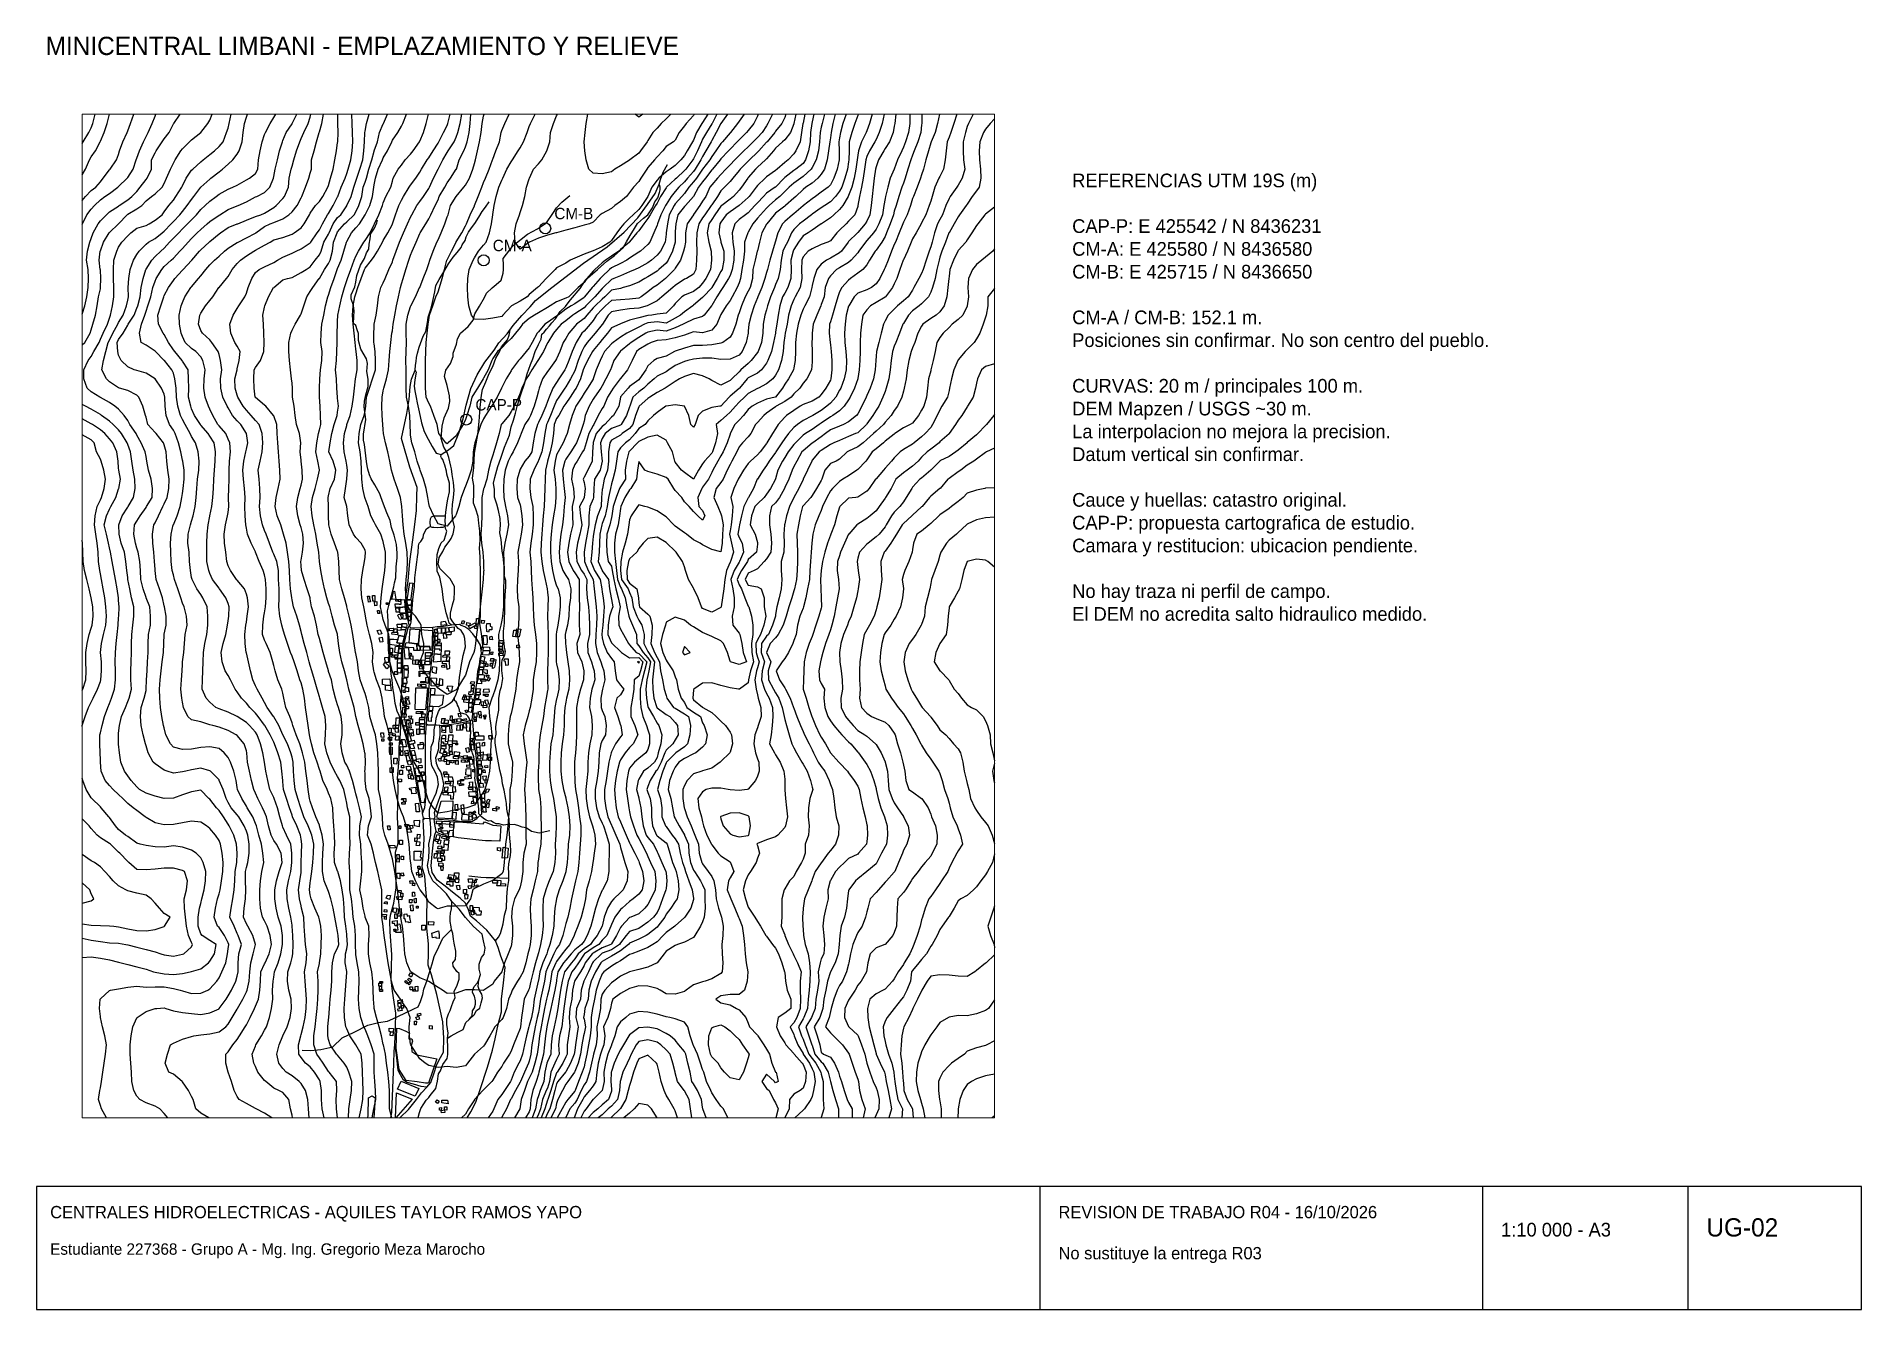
# Paper-space layout 'UG-02' of a CAD drawing. Header units: metres, sheet in millimetres. Extents: x 10 to 410, y 11 to 290.
# The model-space entities are those that its viewports show. They can reach past a viewport. Long polylines and large blocks are cut down to what shows.
import ezdxf

# ---------------------------------------------------------------- set-up
doc = ezdxf.new("R2010")
doc.units = ezdxf.units.M
for name, color, linetype in [('CATASTRO_BASE', 9, 'Continuous'), ('CAUCE_BASE', 5, 'Continuous'), ('CURVAS_100M', 32, 'Continuous'), ('CURVAS_20M', 8, 'Continuous'), ('REFERENCIAS', 1, 'Continuous'), ('ROTULO', 7, 'Continuous')]:
    doc.layers.add(name, color=color, linetype=linetype)

psp = doc.layouts.new('UG-02')

# ---------------------------------------------------------------- texts
at = {"layer": 'ROTULO'}
for s, height, p in [('MINICENTRAL LIMBANI - EMPLAZAMIENTO Y RELIEVE', 4, (12, 286)), ('CENTRALES HIDROELECTRICAS - AQUILES TAYLOR RAMOS YAPO', 2.7, (13, 31)), ('REVISION DE TRABAJO R04 - 16/10/2026', 2.7, (234, 31)), ('1:10 000 - A3', 3, (331, 27)), ('UG-02', 4, (376, 27)), ('Estudiante 227368 - Grupo A - Mg. Ing. Gregorio Meza Marocho', 2.5, (13, 23)), ('No sustituye la entrega R03', 2.7, (234, 22))]:
    psp.add_text(s, height=height, dxfattribs=at).set_placement(p)
at = {"layer": 'ROTULO', "insert": (237, 260), "char_height": 3, "width": 163, "attachment_point": 1}
psp.add_mtext('REFERENCIAS UTM 19S (m)\\P\\PCAP-P: E 425542 / N 8436231\\PCM-A: E 425580 / N 8436580\\PCM-B: E 425715 / N 8436650\\P\\PCM-A / CM-B: 152.1 m.\\PPosiciones sin confirmar. No son centro del pueblo.\\P\\PCURVAS: 20 m / principales 100 m.\\PDEM Mapzen / USGS ~30 m.\\PLa interpolacion no mejora la precision.\\PDatum vertical sin confirmar.\\P\\PCauce y huellas: catastro original.\\PCAP-P: propuesta cartografica de estudio.\\PCamara y restitucion: ubicacion pendiente.\\P\\PNo hay traza ni perfil de campo.\\PEl DEM no acredita salto hidraulico medido.', dxfattribs=at)

msp = doc.modelspace()

# ---------------------------------------------------------------- texts
at = {"layer": 'REFERENCIAS'}
for s, p in [('CM-B', (425735, 8436670)), ('CM-A', (425600, 8436600)), ('CAP-P', (425562, 8436250.8))]:
    msp.add_text(s, height=25, dxfattribs=at).set_placement(p)

# ---------------------------------------------------------------- linework, layer by layer
at = {"layer": 'CATASTRO_BASE'}
for points in [[(425729.5, 8436520.7), (425799.1, 8436573.6), (425850.6, 8436609.2), (425887.7, 8436642), (425917.8, 8436673.3), (425939.2, 8436702.1), (425956.1, 8436726.3), (425962.2, 8436741.5), (425964.7, 8436747), (425967.4, 8436756.8), (425973.5, 8436773), (425982.8, 8436790)], [(425606.3, 8435088.5), (425612.4, 8435096.4), (425616.7, 8435104.6), (425622.8, 8435125.5), (425625.9, 8435144.2), (425630.2, 8435160.1), (425631.1, 8435183.7), (425632.2, 8435202.7), (425634.9, 8435220.1), (425634.9, 8435226.4), (425635.6, 8435238.5), (425634.6, 8435246.7), (425634.9, 8435257), (425637.2, 8435268), (425638.8, 8435275.4), (425639.4, 8435284.8), (425638.9, 8435299.5), (425637.5, 8435312.7), (425636.8, 8435323.5), (425636, 8435331.8), (425636.8, 8435339.6), (425636.3, 8435355.3), (425633.1, 8435365.7), (425630.7, 8435376.9), (425630.3, 8435389.1), (425628.7, 8435398.3), (425625.3, 8435418.6), (425621.3, 8435432.2), (425619.8, 8435445.7), (425615.3, 8435462), (425612.7, 8435478.1), (425608, 8435502.3), (425605.5, 8435521.9), (425605.2, 8435530.8), (425607.4, 8435541.5), (425606.9, 8435557.2), (425608.1, 8435567.4), (425610.3, 8435579.5), (425613.3, 8435593.5), (425613.5, 8435607.6), (425613, 8435619.9), (425616.2, 8435636.7), (425619, 8435645.8), (425621.8, 8435663.1), (425620.1, 8435680.9), (425619.9, 8435696.5), (425620.5, 8435703.9), (425626.5, 8435714.6), (425628, 8435722.3), (425626.1, 8435731.6), (425625, 8435740.6), (425623.9, 8435751.7), (425623.9, 8435767.2), (425626.1, 8435784.6), (425625.9, 8435794.3), (425626.5, 8435810.5), (425626.5, 8435829.9), (425627.1, 8435847), (425629, 8435863.4), (425628.7, 8435878.2), (425626.4, 8435884.6), (425625.3, 8435890.1), (425624.7, 8435909.3), (425622.7, 8435930.7), (425621, 8435942.4), (425618.1, 8435967.8), (425615.6, 8435982.2), (425617.2, 8435999.4), (425616.1, 8436014.3), (425612.9, 8436031.8), (425609.2, 8436045.7), (425603.7, 8436061), (425604, 8436077.9), (425602, 8436091.7), (425604.7, 8436104), (425611.5, 8436128.2), (425617.9, 8436146), (425625.4, 8436170.3), (425636.6, 8436197), (425640.5, 8436214.6), (425645.7, 8436229.7), (425650.1, 8436244.8), (425654.4, 8436262.5), (425661.8, 8436285.9), (425669.7, 8436309.2), (425675.4, 8436331.4), (425682.9, 8436351.7), (425687.7, 8436364.1), (425692.7, 8436380), (425700.6, 8436395.2), (425706.1, 8436407.3), (425707.8, 8436417.7), (425712.4, 8436422.8), (425717.9, 8436429.2), (425724.6, 8436436.6), (425729.8, 8436442.9), (425737.8, 8436451.5), (425747.5, 8436467.6), (425759.6, 8436478.9), (425765.5, 8436486.9), (425770.6, 8436493.5), (425791.6, 8436518.5), (425798, 8436528.3), (425802.6, 8436536.4), (425829.9, 8436559.7), (425850.3, 8436578.4), (425866.9, 8436590.7), (425885.7, 8436607.2), (425892.8, 8436620.7), (425901.5, 8436634.7), (425911, 8436649.7), (425917.2, 8436660.3), (425930.3, 8436672.5), (425939.8, 8436679.4), (425950.3, 8436694.9), (425955.6, 8436708.4), (425961.9, 8436716.7), (425965.3, 8436728.3), (425966.7, 8436734.4), (425966.7, 8436740), (425965.6, 8436745.6), (425964.7, 8436747)], [(425430, 8436339.3), (425430.5, 8436350.4), (425432, 8436358.3), (425432.8, 8436366.9), (425435.3, 8436376.4), (425439, 8436389.6), (425447.6, 8436413.7), (425453.1, 8436423.8), (425454.5, 8436432.2), (425456.9, 8436443.4), (425458.8, 8436455.5), (425462, 8436466.4), (425465.2, 8436475), (425468, 8436487.3), (425473.3, 8436510.7), (425475.6, 8436524.5), (425482.2, 8436538), (425495.1, 8436558.5), (425503.1, 8436572.3), (425513.5, 8436587.2), (425522.1, 8436597.2), (425530.5, 8436608.2), (425533.1, 8436614), (425539.2, 8436623.2), (425541.9, 8436631.1), (425546.8, 8436641.8), (425553.4, 8436651.3), (425560.6, 8436660.9), (425569.6, 8436674.6), (425577, 8436687.3), (425584, 8436696.2), (425592.1, 8436708.3)], [(425398.7, 8435573.2), (425394.7, 8435582.4), (425390.6, 8435591.3), (425385.8, 8435608.8), (425384, 8435626.7), (425381.2, 8435642.5), (425379.7, 8435660.2), (425377.3, 8435673), (425376.1, 8435691.1), (425374, 8435707.3), (425371.5, 8435726.2), (425371, 8435751.5), (425370.7, 8435788.6), (425369.9, 8435799.8), (425369.3, 8435811.3), (425372.2, 8435823.3), (425375.4, 8435834.5), (425378, 8435845.2), (425383.4, 8435864.5), (425384.9, 8435872.9), (425387.7, 8435884), (425388.4, 8435908), (425390.4, 8435927.5), (425390.7, 8435937.8), (425389.4, 8435957.1), (425384.2, 8435977.2), (425378.3, 8435994.2), (425375, 8436009.7), (425367.8, 8436026.2), (425360.4, 8436045.5), (425354.4, 8436061.8), (425352.3, 8436067.9), (425341.2, 8436087.9), (425333.4, 8436101.3), (425330, 8436110), (425325.9, 8436122.4), (425325, 8436129.3), (425323.1, 8436138.8), (425321.6, 8436151.6), (425318.9, 8436176.5), (425317, 8436185.7), (425316.7, 8436198.5), (425321.5, 8436230.7), (425318, 8436259), (425318.6, 8436271.1), (425321.6, 8436285.1), (425327.2, 8436303), (425327.3, 8436319.6), (425323.9, 8436336), (425325.3, 8436353.4), (425323.5, 8436364.2), (425310.8, 8436385.3), (425305.7, 8436403.9), (425305.6, 8436419.5), (425302.9, 8436427.2), (425299.7, 8436437.1), (425294.5, 8436441.4), (425295.4, 8436456.1), (425296.4, 8436468.9), (425294.8, 8436481), (425289.9, 8436495.7), (425289.5, 8436504.3), (425297.4, 8436521.9), (425299.9, 8436532.3), (425302.3, 8436546.6), (425310.2, 8436569.6), (425319.2, 8436584.1), (425323.5, 8436596.4), (425328.1, 8436604.5), (425329.3, 8436615.7), (425331.6, 8436626.8), (425331.9, 8436633.9), (425332.4, 8436637.6), (425341.1, 8436650.4), (425346.2, 8436661.9), (425347.7, 8436668.1)], [(425376.4, 8434700), (425378.9, 8434711.8), (425383.4, 8434818.9), (425384.1, 8434846.2), (425385.4, 8434860.3), (425386.6, 8434898.6), (425387.6, 8434929.6), (425380.2, 8434977.6), (425377.7, 8435003), (425378.6, 8435058), (425375.3, 8435107.9), (425374.5, 8435131.9), (425375.6, 8435144.3), (425383.1, 8435170.7), (425388, 8435204.5), (425387.4, 8435254.7), (425386.7, 8435282.5), (425392.7, 8435302.6), (425392.8, 8435335.1), (425391.5, 8435358), (425392.1, 8435389.7), (425392.6, 8435427), (425391.4, 8435444.7), (425395, 8435486.4), (425394.7, 8435513.4), (425398, 8435541), (425398.2, 8435562.4), (425398.7, 8435573.2), (425400.1, 8435583.2), (425397.7, 8435606.1), (425399.7, 8435630.1), (425401.3, 8435656.5), (425402.7, 8435692.7), (425403, 8435729.5), (425414.8, 8435774.4), (425417.4, 8435778.2), (425412.3, 8435800.2), (425410.6, 8435823.3), (425409.4, 8435843.2), (425414.3, 8435877.6), (425418.5, 8435919.5), (425424.9, 8435966.9), (425429.5, 8436001.1), (425432.7, 8436031.3), (425433.9, 8436063.7), (425434.5, 8436081.8), (425418.1, 8436126.4), (425406.4, 8436166.6), (425400.3, 8436189.6), (425411.7, 8436244.2), (425417.1, 8436274.7), (425418.7, 8436303.1), (425422.2, 8436319.3), (425430, 8436339.3), (425432.2, 8436334.5), (425429.3, 8436318), (425427.8, 8436304.2), (425429.2, 8436294.2), (425432.2, 8436279), (425434.1, 8436267.3), (425438.6, 8436248), (425444.1, 8436223.7), (425449.6, 8436204.6), (425458.6, 8436187.6), (425467.3, 8436171.6), (425475.7, 8436157.2), (425487.1, 8436154.4), (425502.8, 8436164.5), (425514.9, 8436173.8), (425526, 8436200.9), (425534.9, 8436232.2), (425541.9, 8436262.4), (425552.3, 8436298.7), (425566.2, 8436328.6), (425582.5, 8436356.7), (425603, 8436382.9), (425613.4, 8436398.7), (425631.3, 8436418.7), (425644.9, 8436436.9), (425663.9, 8436459), (425682, 8436477.7), (425693.9, 8436491.8), (425729.5, 8436520.7)], [(425447.2, 8435354.2), (425451.5, 8435356.9), (425471.9, 8435355.4), (425513.1, 8435352.6), (425532, 8435349.7), (425554.2, 8435350.1), (425565.2, 8435356.3), (425576.2, 8435366.5), (425574.2, 8435402.2), (425571, 8435419.2), (425566.1, 8435444.3), (425566, 8435465.4), (425564.1, 8435488.1), (425561, 8435515.2), (425556, 8435568.3), (425554.9, 8435572.3), (425557.7, 8435598.4), (425559, 8435615.5), (425564.9, 8435652.9), (425567.4, 8435679), (425570.6, 8435693), (425572.6, 8435706.7), (425575, 8435719), (425574.6, 8435724.3), (425578.4, 8435736.4), (425575.1, 8435762.1), (425571.4, 8435782.9), (425573, 8435800.9), (425573.3, 8435848.1), (425573.3, 8435889.7), (425572.3, 8435929.6), (425571.1, 8435948.9), (425572.7, 8435965.8), (425571.6, 8435986.4), (425569.5, 8436004.1), (425567.7, 8436018.7), (425563.2, 8436034.5), (425557.9, 8436047.8), (425558.2, 8436070.1), (425558.4, 8436086.4), (425555.5, 8436102.4), (425558.3, 8436125.4), (425560.2, 8436157), (425567, 8436197.9), (425570.1, 8436226.3), (425572.6, 8436257.5), (425575, 8436284.6), (425577.2, 8436296.5), (425584.8, 8436313.4), (425592, 8436332), (425600.2, 8436347.2), (425606.7, 8436365.6), (425614.7, 8436379.6), (425619, 8436390.5), (425632.2, 8436406), (425635.7, 8436416.2), (425637.6, 8436423.5), (425638.5, 8436428.2)], [(425509.5, 8435780), (425504.7, 8435784.8), (425502.1, 8435793.1), (425498.2, 8435807.3), (425496.3, 8435814.4), (425492.3, 8435834.8), (425489.2, 8435859.6), (425483.8, 8435885.4), (425478.3, 8435898.5), (425477.5, 8435919.1), (425478.3, 8435934.9), (425482, 8435948.4), (425486.9, 8435960.3), (425493.3, 8435966.4), (425496.9, 8435978.1), (425499, 8435986.1), (425496.4, 8435992), (425495.9, 8435997.1), (425496.1, 8435999.7), (425495.8, 8436010.6), (425496.3, 8436017), (425496.3, 8436019.6), (425496.9, 8436028.1), (425499.8, 8436048.3), (425501.6, 8436056.6), (425505.3, 8436072.2), (425505.3, 8436081.4), (425505, 8436091.8), (425499.6, 8436111.3), (425498.5, 8436117.9), (425494.9, 8436130.8), (425493, 8436136.9), (425490.6, 8436143.2), (425487.6, 8436146.9), (425486.5, 8436150.1), (425487.1, 8436153.5), (425487.1, 8436154.4)], [(425417.4, 8435778.2), (425419.8, 8435781.2), (425421.3, 8435786.4), (425422.2, 8435795.3), (425422.5, 8435806.9), (425423.1, 8435815.1), (425425.2, 8435835.5), (425426, 8435848.2), (425428.5, 8435863.7), (425429.4, 8435883.7), (425431.2, 8435901.1), (425433.4, 8435918), (425435.2, 8435930.3), (425436.4, 8435939.2), (425437.3, 8435954.3), (425438.9, 8435959.9), (425442.7, 8435963.4), (425447.6, 8435971.5), (425448.5, 8435977.9), (425451, 8435984.7), (425455, 8435991.3), (425460.2, 8435994.8), (425463.3, 8435996.3), (425462.6, 8436006.2), (425463.7, 8436012.9), (425465.4, 8436017.5), (425470.9, 8436019.6), (425478.7, 8436019.8), (425488.4, 8436019.6), (425492.6, 8436019.6), (425496.3, 8436019.6)], [(425463.3, 8435996.3), (425466.6, 8435995.3), (425470.9, 8435994.9), (425478.7, 8435994.6), (425485.4, 8435995), (425491.1, 8435995), (425494.6, 8435996.2), (425495.9, 8435997.1)], [(425329.8, 8435843.8), (425329.9, 8435839.5), (425331.7, 8435831.5), (425327.8, 8435830.9), (425326.6, 8435836.1), (425325.7, 8435843.9), (425329.8, 8435843.8)], [(425337.5, 8435832.6), (425336.7, 8435845.1), (425341.3, 8435845.1), (425341.8, 8435832.1), (425339.7, 8435832.6), (425337.5, 8435832.6)], [(425384.6, 8435854.4), (425387.3, 8435837.5), (425378.7, 8435836.7), (425382.8, 8435853.7), (425384.6, 8435854.4)], [(425418, 8435872.7), (425425.1, 8435872.4), (425420.8, 8435838.8), (425420.3, 8435836.5), (425412.7, 8435835.9), (425418, 8435872.7)], [(425346.1, 8435832), (425346.3, 8435823), (425341.2, 8435822.8), (425340.6, 8435831.4), (425346.1, 8435832)], [(425347.3, 8435812.2), (425351, 8435812.6), (425352.3, 8435806), (425348.4, 8435805.9), (425347.3, 8435812.2)], [(425370.7, 8435829.3), (425370.3, 8435825.4), (425367.4, 8435825.3), (425366.7, 8435829.2), (425370.7, 8435829.3)], [(425396, 8435818.6), (425395.8, 8435819.7), (425386.5, 8435819), (425386.4, 8435826.9), (425394.7, 8435827), (425394.7, 8435825.9), (425399.6, 8435826.2), (425398.9, 8435836), (425406.6, 8435836.3), (425407.1, 8435820.1), (425396, 8435818.6)], [(425392.9, 8435836.5), (425392.9, 8435832.4), (425387.3, 8435832.5), (425387.3, 8435836.6), (425392.9, 8435836.5)], [(425394.5, 8435818.5), (425394.8, 8435809), (425388.2, 8435808.8), (425387.4, 8435818.4), (425394.5, 8435818.5)], [(425392.8, 8435803.9), (425397.2, 8435804.5), (425400.8, 8435794.3), (425396.4, 8435792.8), (425392.3, 8435801.1), (425392.8, 8435803.9)], [(425392.9, 8435836.5), (425398.5, 8435837), (425398.6, 8435832.4), (425392.9, 8435832.4), (425392.9, 8435836.5)], [(425396, 8435818.6), (425398.4, 8435819), (425407.1, 8435820.1), (425409.2, 8435806.6), (425398.5, 8435806.4), (425396.7, 8435806.8), (425396.4, 8435809), (425396, 8435818.6)], [(425403.7, 8435802.6), (425399.1, 8435802.7), (425398.5, 8435806.4), (425403.2, 8435806.5), (425409.2, 8435806.6), (425410.1, 8435793.4), (425404.7, 8435793.3), (425401.4, 8435793.8), (425401.2, 8435796.9), (425403.6, 8435797.1), (425403.7, 8435802.6)], [(425412.7, 8435835.9), (425422.1, 8435834.9), (425421, 8435823.8), (425413.1, 8435823.9), (425412.7, 8435835.9)], [(425414.4, 8435815.3), (425413.1, 8435823.9), (425421, 8435823.8), (425420.9, 8435812), (425420.5, 8435808.5), (425420.1, 8435809), (425413.9, 8435808.8), (425414.4, 8435815.3)], [(425420.1, 8435809), (425419.4, 8435799), (425414.4, 8435799.2), (425413.9, 8435808.8), (425420.1, 8435809)], [(425352.9, 8435770.2), (425356.8, 8435761.1), (425350.5, 8435759.7), (425346.7, 8435768.5), (425352.9, 8435770.2)], [(425382, 8435773.5), (425383.2, 8435772), (425383, 8435768.3), (425373.6, 8435767.7), (425373.4, 8435772.8), (425382, 8435773.5)], [(425378.9, 8435760.2), (425379.7, 8435765), (425383, 8435764.7), (425390.4, 8435764), (425391.9, 8435763.5), (425391.4, 8435759), (425378.9, 8435760.2)], [(425383, 8435764.7), (425383, 8435768.3), (425383.2, 8435772), (425390.3, 8435772.1), (425390.3, 8435768.5), (425390.4, 8435764.1), (425383, 8435764.7)], [(425395.1, 8435757.4), (425391.4, 8435759), (425391.9, 8435763.5), (425390.4, 8435764.1), (425390.3, 8435768.5), (425391.3, 8435770.1), (425399.1, 8435769.5), (425399.2, 8435770.7), (425408.8, 8435769.6), (425405.8, 8435755.4), (425395.1, 8435757.4)], [(425400.7, 8435782.5), (425400.4, 8435776.6), (425400.1, 8435774.7), (425390.9, 8435774.6), (425390.7, 8435782.4), (425400.7, 8435782.5)], [(425400.1, 8435774.7), (425400.4, 8435776.6), (425410.6, 8435775.1), (425408.8, 8435769.6), (425399.2, 8435770.7), (425400.1, 8435774.7)], [(425400.4, 8435776.6), (425400.7, 8435782.5), (425400.8, 8435784.1), (425411.1, 8435783.7), (425411.7, 8435779.2), (425410.6, 8435775.1), (425400.4, 8435776.6)], [(425419.4, 8435799), (425418.9, 8435789.8), (425416.3, 8435790), (425414.4, 8435799.2), (425419.4, 8435799)], [(425440.1, 8435770.6), (425437.1, 8435740.2), (425433.5, 8435739.5), (425416.5, 8435741.3), (425418.9, 8435771.9), (425440.1, 8435770.6)], [(425446, 8435367), (425450.9, 8435380.1), (425452.9, 8435393.8), (425454.4, 8435410), (425453.3, 8435434.5), (425452.4, 8435466.2), (425452.4, 8435535.5), (425454.9, 8435563.4), (425457.6, 8435607.5), (425463.1, 8435672.7), (425464.7, 8435691.1), (425468.8, 8435724.5), (425471.3, 8435749.5), (425469, 8435774.9), (425444.3, 8435774.4), (425426.8, 8435773.8), (425420.1, 8435774), (425418, 8435776.5), (425417.4, 8435778.2)], [(425461.8, 8435733.7), (425441.2, 8435733.6), (425437.2, 8435735.3), (425437.1, 8435740.2), (425440.1, 8435770.6), (425467.8, 8435768.8), (425466.4, 8435724.7), (425462.9, 8435725.2), (425461.8, 8435733.7)], [(425574.6, 8435724.3), (425573.1, 8435736), (425566.5, 8435747.4), (425556.3, 8435761.3), (425547.5, 8435770.3), (425538.6, 8435776.3), (425531.1, 8435779.7), (425527.2, 8435781.3), (425509.5, 8435780), (425501.7, 8435778.4), (425487, 8435776.7), (425478.2, 8435776.4), (425469, 8435774.9)], [(425473.3, 8435763.1), (425473, 8435771.4), (425478.1, 8435771.6), (425478.6, 8435763.1), (425474.1, 8435763.1), (425473.3, 8435763.1)], [(425474.1, 8435763.1), (425478.6, 8435763.1), (425479.7, 8435762.8), (425479.2, 8435756.4), (425473.8, 8435756.2), (425474.1, 8435763.1)], [(425478.7, 8435773.9), (425487.6, 8435774.1), (425487.5, 8435762), (425479.7, 8435762.8), (425478.6, 8435763.1), (425478.1, 8435771.6), (425478.7, 8435773.9)], [(425487.1, 8435779.3), (425487.1, 8435787.1), (425495.9, 8435788.8), (425499.2, 8435780.6), (425487.1, 8435779.3)], [(425487.6, 8435774.1), (425496.1, 8435774.6), (425496.8, 8435764.3), (425487.5, 8435762), (425487.6, 8435774.1)], [(425497.1, 8435762.3), (425498, 8435759), (425499.4, 8435751.8), (425492.8, 8435750.9), (425491.8, 8435761.5), (425497.1, 8435762.3)], [(425496.1, 8435774.6), (425504.1, 8435775.1), (425504.8, 8435765.2), (425496.8, 8435764.3), (425496.1, 8435774.6)], [(425497.1, 8435762.3), (425496.8, 8435764.3), (425504.8, 8435765.2), (425508.6, 8435765.9), (425508, 8435759), (425498, 8435759), (425497.1, 8435762.3)], [(425504.1, 8435775.1), (425515.4, 8435776.8), (425515.5, 8435766.9), (425508.6, 8435765.9), (425504.8, 8435765.2), (425504.1, 8435775.1)], [(425531.5, 8435784.1), (425533.9, 8435790.5), (425538.4, 8435789.1), (425535.8, 8435782.7), (425531.5, 8435784.1)], [(425542.9, 8435786.2), (425550.4, 8435784.4), (425548.7, 8435778.5), (425542.2, 8435780.4), (425542.9, 8435786.2)], [(425548.7, 8435778.5), (425561.4, 8435785.3), (425563.7, 8435780.2), (425549.9, 8435772.4), (425546.7, 8435777.8), (425548.7, 8435778.5)], [(425564.7, 8435778.7), (425565.6, 8435772.1), (425560.7, 8435772.6), (425560, 8435778), (425564.7, 8435778.7)], [(425564.5, 8435794.9), (425569.4, 8435794.8), (425568.7, 8435782.4), (425563.9, 8435782.2), (425564.5, 8435794.9)], [(425575.7, 8435784.8), (425576, 8435790.8), (425582.1, 8435790.3), (425580.5, 8435783.7), (425575.7, 8435784.8)], [(425586.4, 8435777.9), (425587.1, 8435783.5), (425594.7, 8435783.6), (425594.7, 8435778.1), (425598.2, 8435776.7), (425597.9, 8435770.1), (425592.1, 8435769.7), (425590.8, 8435765.1), (425586.8, 8435766.6), (425586.4, 8435777.9)], [(425652.8, 8435769.4), (425650.2, 8435754.8), (425643.8, 8435755.3), (425645.9, 8435769.1), (425652.8, 8435769.4)], [(425652.8, 8435772), (425661.3, 8435771.3), (425657.8, 8435754.4), (425650.2, 8435754.8), (425652.8, 8435769.4), (425652.8, 8435772)], [(425357.5, 8435753.9), (425359.4, 8435743.9), (425353.6, 8435742.6), (425350.8, 8435752.4), (425357.5, 8435753.9)], [(425374.6, 8435719.8), (425374.3, 8435722.9), (425373.1, 8435723), (425373.3, 8435729.8), (425380.6, 8435729.6), (425380, 8435719.5), (425374.6, 8435719.8)], [(425382.9, 8435749.5), (425391.6, 8435749), (425390.1, 8435741.5), (425395.4, 8435741), (425395.4, 8435734.7), (425384, 8435736.6), (425373.9, 8435737.5), (425374.7, 8435749.3), (425382.9, 8435749.5)], [(425385.5, 8435720), (425386.3, 8435728.9), (425387.2, 8435733.5), (425395.2, 8435733.9), (425394.4, 8435729.1), (425392.6, 8435718.5), (425385.5, 8435720)], [(425390.1, 8435741.5), (425391.6, 8435749), (425395.1, 8435757.4), (425405.8, 8435755.4), (425402.2, 8435739.9), (425395.4, 8435741), (425390.1, 8435741.5)], [(425392.6, 8435718.5), (425394.4, 8435729.1), (425400.5, 8435728.8), (425399.3, 8435718.8), (425392.6, 8435718.5)], [(425394.4, 8435729.1), (425395.2, 8435733.9), (425402.2, 8435734.3), (425400.5, 8435728.8), (425394.4, 8435729.1)], [(425395.2, 8435733.9), (425395.4, 8435734.7), (425395.4, 8435741), (425402.2, 8435739.9), (425402.2, 8435734.3), (425395.2, 8435733.9)], [(425405.9, 8435730.5), (425415.3, 8435731), (425416.9, 8435706.1), (425407.9, 8435705.7), (425405.9, 8435730.5)], [(425416.5, 8435741.3), (425433.5, 8435739.5), (425433.5, 8435735.9), (425434, 8435724.4), (425427.1, 8435724.6), (425426.8, 8435730.8), (425415.3, 8435731), (425407.6, 8435732.3), (425410.1, 8435741.9), (425416.5, 8435741.3)], [(425433.5, 8435739.5), (425437.1, 8435740.2), (425437.2, 8435735.3), (425441.2, 8435733.6), (425440.7, 8435724.6), (425434, 8435724.4), (425433.5, 8435739.5)], [(425440.9, 8435731.2), (425441.2, 8435733.6), (425461.8, 8435733.7), (425462.9, 8435725.2), (425440.7, 8435724.6), (425440.9, 8435731.2)], [(425452.4, 8435720.1), (425464.1, 8435720.1), (425464.1, 8435712.7), (425463, 8435712.7), (425452.3, 8435712.4), (425452.4, 8435720.1)], [(425482.3, 8435728.1), (425484.2, 8435725.2), (425487.2, 8435726.1), (425486.3, 8435716.1), (425471.9, 8435717.2), (425473.4, 8435727.3), (425482.3, 8435728.1)], [(425477.4, 8435735.6), (425486.6, 8435735.9), (425487.2, 8435726.1), (425484.2, 8435725.2), (425482.3, 8435728.1), (425473.4, 8435727.3), (425473.1, 8435735.3), (425477.4, 8435735.6)], [(425478.7, 8435746.9), (425478, 8435740.4), (425477.4, 8435737), (425473.6, 8435737.1), (425473.9, 8435746.9), (425478.7, 8435746.9)], [(425473.8, 8435756.2), (425479.2, 8435756.4), (425478.7, 8435746.9), (425473.9, 8435746.9), (425473.8, 8435756.2)], [(425477.4, 8435735.6), (425477.4, 8435737), (425478, 8435740.4), (425487, 8435741.5), (425486.6, 8435735.9), (425477.4, 8435735.6)], [(425483.8, 8435749.4), (425483.7, 8435742.6), (425479.4, 8435743), (425479.5, 8435749.1), (425483.8, 8435749.4)], [(425504.9, 8435723.7), (425504.7, 8435714.1), (425499.3, 8435714.6), (425495.7, 8435714.8), (425496, 8435723.8), (425504.9, 8435723.7)], [(425579.2, 8435724.1), (425593.3, 8435724.3), (425591.6, 8435714.6), (425577.7, 8435715.1), (425579.2, 8435724.1)], [(425578.8, 8435757.4), (425587.2, 8435757.7), (425587.6, 8435745.4), (425587.2, 8435737.4), (425580.4, 8435737.6), (425578.8, 8435757.4)], [(425579.7, 8435732.8), (425592.8, 8435731.6), (425593.3, 8435724.3), (425579.2, 8435724.1), (425579.7, 8435732.8)], [(425598.2, 8435756.4), (425599.4, 8435748.2), (425593.9, 8435748.9), (425593.8, 8435754.8), (425598.2, 8435756.4)], [(425600.1, 8435721.8), (425599.5, 8435715.8), (425595.7, 8435716.2), (425596.2, 8435721.3), (425600.1, 8435721.8)], [(425621.2, 8435723.6), (425618.8, 8435723.2), (425613, 8435722.9), (425613, 8435728.9), (425614.9, 8435727.8), (425621.6, 8435727.7), (425621.2, 8435723.6)], [(425622.8, 8435746.6), (425622.2, 8435740), (425613.4, 8435741.3), (425614.1, 8435746.8), (425622.8, 8435746.6)], [(425620.8, 8435733.6), (425613.6, 8435733.6), (425613.4, 8435741.3), (425622.2, 8435740), (425620.8, 8435733.6)], [(425620.8, 8435733.6), (425621.6, 8435727.7), (425614.9, 8435727.8), (425613.6, 8435733.6), (425620.8, 8435733.6)], [(425623.3, 8435723.9), (425622.9, 8435719), (425621, 8435718.3), (425618.7, 8435718.7), (425618.8, 8435723.2), (425621.2, 8435723.6), (425623.3, 8435723.9)], [(425658, 8435737.1), (425658.8, 8435730.8), (425652.7, 8435730.6), (425652.5, 8435736.3), (425658, 8435737.1)], [(425367.5, 8435684.7), (425360.5, 8435693.7), (425364.4, 8435698), (425372.8, 8435690), (425367.5, 8435684.7)], [(425364.4, 8435698), (425363.7, 8435709.6), (425370.5, 8435709.8), (425371.7, 8435698.4), (425364.4, 8435698)], [(425379.9, 8435717.8), (425380.9, 8435714.9), (425376, 8435715.1), (425375.5, 8435718.1), (425379.9, 8435717.8)], [(425378.2, 8435709.9), (425378.7, 8435713.2), (425384.3, 8435713.4), (425384, 8435709.4), (425378.2, 8435709.9)], [(425386.5, 8435709.1), (425384, 8435709.4), (425384.3, 8435713.4), (425384.5, 8435715.1), (425391.6, 8435714.9), (425391.4, 8435709.1), (425386.5, 8435709.1)], [(425386.1, 8435705.7), (425386.5, 8435709.1), (425391.4, 8435709.1), (425390.7, 8435705.5), (425386.1, 8435705.7)], [(425399.1, 8435686), (425398.6, 8435675.1), (425391.1, 8435675.7), (425391.2, 8435678.4), (425391.5, 8435686.2), (425399.1, 8435686)], [(425391.5, 8435697.5), (425391.7, 8435707), (425399.1, 8435707), (425399.4, 8435697.1), (425391.5, 8435697.5)], [(425391.5, 8435686.2), (425391.5, 8435697.5), (425399.4, 8435697.1), (425399.1, 8435686), (425391.5, 8435686.2)], [(425391.7, 8435707), (425392.6, 8435718.5), (425399.3, 8435718.8), (425399.1, 8435707), (425391.7, 8435707)], [(425413.9, 8435691.7), (425414.3, 8435683.6), (425405.7, 8435684.3), (425405.6, 8435691.5), (425413.9, 8435691.7)], [(425405.7, 8435682.7), (425409.7, 8435682.1), (425414.3, 8435682.2), (425413.9, 8435665.6), (425409.7, 8435665.5), (425406.1, 8435666.2), (425405.7, 8435682.7)], [(425420.9, 8435718.8), (425421.6, 8435714.5), (425418.4, 8435714.5), (425418.1, 8435718.8), (425420.9, 8435718.8)], [(425424.7, 8435712.6), (425425.2, 8435705), (425419.8, 8435705.4), (425418.7, 8435712.4), (425424.7, 8435712.6)], [(425424.6, 8435703.7), (425430.4, 8435704), (425431, 8435694.1), (425425.2, 8435694.5), (425424.6, 8435703.7)], [(425437.3, 8435703.9), (425436.7, 8435693.3), (425431, 8435694.1), (425430.4, 8435704), (425437.3, 8435703.9)], [(425437.3, 8435703.9), (425444.1, 8435703.6), (425444.1, 8435693), (425436.7, 8435693.3), (425437.3, 8435703.9)], [(425447.9, 8435691.2), (425448.1, 8435684.6), (425440.4, 8435684), (425439.6, 8435691.3), (425447.9, 8435691.2)], [(425444.1, 8435703.6), (425451.1, 8435703.9), (425452.1, 8435700.9), (425450.7, 8435692.9), (425444.1, 8435693), (425444.1, 8435703.6)], [(425452.1, 8435700.9), (425462.2, 8435700.7), (425462, 8435694.8), (425460.6, 8435693.2), (425450.7, 8435692.9), (425452.1, 8435700.9)], [(425452.1, 8435700.9), (425452.3, 8435707.4), (425462.2, 8435707.5), (425462.2, 8435700.7), (425452.1, 8435700.9)], [(425452.3, 8435712.4), (425463, 8435712.7), (425462.2, 8435707.5), (425452.3, 8435707.4), (425452.3, 8435712.4)], [(425468.8, 8435689.2), (425476.8, 8435687.8), (425475.8, 8435674.5), (425467.9, 8435676.1), (425467.8, 8435679.3), (425466.9, 8435679.6), (425467.7, 8435688.2), (425468.8, 8435689.2)], [(425486.3, 8435716.1), (425486.2, 8435700.4), (425470.5, 8435699), (425471.9, 8435717.2), (425486.3, 8435716.1)], [(425494, 8435692.7), (425494.9, 8435687.5), (425488.5, 8435688.1), (425488.1, 8435691.6), (425494, 8435692.7)], [(425498.6, 8435701.6), (425504.7, 8435701.6), (425505.5, 8435684.9), (425500.1, 8435683.2), (425498.4, 8435695.1), (425490.1, 8435695.6), (425490.1, 8435701.1), (425498.6, 8435701.6)], [(425495.7, 8435714.8), (425499.3, 8435714.6), (425499.2, 8435711.7), (425499.5, 8435709.4), (425490.9, 8435709.7), (425491.4, 8435713.7), (425495.7, 8435714.8)], [(425499.2, 8435711.7), (425505, 8435710.9), (425504.7, 8435701.6), (425498.6, 8435701.6), (425499.5, 8435709.4), (425499.2, 8435711.7)], [(425570.6, 8435682.7), (425577.4, 8435682.6), (425577.3, 8435671.9), (425569.8, 8435671.6), (425570.6, 8435682.7)], [(425571, 8435688.2), (425580.5, 8435687.8), (425579.1, 8435682.7), (425577.4, 8435682.6), (425570.6, 8435682.7), (425571, 8435688.2)], [(425573.4, 8435697.7), (425580.6, 8435696.2), (425580.5, 8435687.8), (425571, 8435688.2), (425573.4, 8435697.7)], [(425573.2, 8435702.6), (425575.1, 8435711.9), (425582.5, 8435710.9), (425580.6, 8435700.6), (425573.2, 8435702.6)], [(425573.4, 8435697.7), (425573.2, 8435702.6), (425580.6, 8435700.6), (425580.6, 8435696.2), (425573.4, 8435697.7)], [(425588, 8435682.5), (425587.9, 8435673.6), (425583.8, 8435673.5), (425583.6, 8435676.4), (425578.6, 8435677.7), (425579.1, 8435682.7), (425588, 8435682.5)], [(425585.4, 8435699.7), (425584.9, 8435695.3), (425580.6, 8435696.2), (425580.6, 8435700.6), (425585.4, 8435699.7)], [(425588.9, 8435695.4), (425589.2, 8435689.4), (425584, 8435689.4), (425584.9, 8435695.3), (425588.9, 8435695.4)], [(425599.2, 8435696.6), (425598.2, 8435690.1), (425594.5, 8435690.5), (425595.1, 8435696.5), (425599.2, 8435696.6)], [(425602.5, 8435707.2), (425602.5, 8435704.2), (425602.3, 8435700.9), (425595.1, 8435700.9), (425595.8, 8435707.4), (425602.5, 8435707.2)], [(425606.6, 8435704.8), (425606.2, 8435697.3), (425605, 8435695.3), (425604.6, 8435691.2), (425603.8, 8435688.3), (425601.3, 8435685.6), (425599.6, 8435685.2), (425599.4, 8435691.3), (425601, 8435696.3), (425602, 8435699.1), (425602.3, 8435700.9), (425602.5, 8435704.2), (425606.6, 8435704.8)], [(425621, 8435718.3), (425622.4, 8435718.2), (425623.1, 8435712.6), (425613.6, 8435713.3), (425613.4, 8435718.7), (425618.7, 8435718.7), (425621, 8435718.3)], [(425633.7, 8435706.2), (425633.8, 8435692.2), (425628.8, 8435691.5), (425628.2, 8435700.7), (425625.1, 8435701), (425625.5, 8435706.5), (425633.7, 8435706.2)], [(425364.9, 8435648.7), (425358.2, 8435650.3), (425358.4, 8435661.7), (425374.4, 8435662.6), (425376, 8435648.2), (425364.9, 8435648.7)], [(425376, 8435648.2), (425377.5, 8435636.3), (425365.2, 8435637.4), (425364.9, 8435648.7), (425376, 8435648.2)], [(425391.1, 8435671.7), (425385, 8435671.7), (425384.8, 8435678.3), (425391.2, 8435678.4), (425391.1, 8435675.7), (425391.1, 8435671.7)], [(425403.7, 8435652), (425409.4, 8435652.3), (425408.9, 8435644.7), (425403.6, 8435644.9), (425403.7, 8435652)], [(425403.7, 8435652), (425404, 8435664.4), (425411.2, 8435664.1), (425411.6, 8435652.3), (425409.4, 8435652.3), (425403.7, 8435652)], [(425415.3, 8435643.8), (425415.6, 8435633.7), (425408.4, 8435635.3), (425408.4, 8435638.2), (425408.5, 8435643.6), (425415.3, 8435643.8)], [(425429.8, 8435595.1), (425431.7, 8435642.5), (425456.9, 8435643), (425452.5, 8435594.8), (425429.8, 8435595.1)], [(425436.1, 8435646.5), (425436.1, 8435651.4), (425441.9, 8435651.1), (425441.2, 8435645.9), (425436.1, 8435646.5)], [(425446.6, 8435679.1), (425446.3, 8435673.5), (425440.3, 8435674.8), (425440.4, 8435667.9), (425438.4, 8435667.9), (425438.9, 8435679.1), (425446.6, 8435679.1)], [(425448.5, 8435656.5), (425448.4, 8435653.3), (425442.6, 8435653.8), (425442.2, 8435656.3), (425448.5, 8435656.5)], [(425453.3, 8435650.4), (425453.2, 8435643.9), (425445.3, 8435643.9), (425444.6, 8435645.2), (425443.8, 8435650.5), (425453.3, 8435650.4)], [(425460.4, 8435678.5), (425460.3, 8435672.4), (425448.7, 8435673.2), (425448.5, 8435678.4), (425460.4, 8435678.5)], [(425449.1, 8435653.5), (425449.1, 8435657), (425453.2, 8435656.8), (425453.1, 8435653.8), (425449.1, 8435653.5)], [(425459.8, 8435665.9), (425458.3, 8435660.7), (425457.7, 8435652.5), (425453.1, 8435653.8), (425453.2, 8435656.8), (425453.1, 8435665.4), (425459.8, 8435665.9)], [(425463.6, 8435627.8), (425464.6, 8435641.7), (425472.7, 8435641.1), (425472, 8435627.8), (425463.6, 8435627.8)], [(425465.1, 8435664.7), (425477, 8435663.9), (425475.9, 8435650.8), (425475.5, 8435646.2), (425464.9, 8435647.4), (425465.1, 8435664.7)], [(425475.9, 8435650.8), (425482.2, 8435651.1), (425481.7, 8435645.7), (425475.5, 8435646.2), (425475.9, 8435650.8)], [(425484.2, 8435663.5), (425489.8, 8435661.9), (425489.9, 8435648), (425483, 8435648), (425483.2, 8435651.4), (425484.2, 8435663.5)], [(425511.9, 8435646.5), (425509.9, 8435634.8), (425503.6, 8435635.6), (425503.3, 8435641), (425499.2, 8435641.4), (425501.2, 8435647.4), (425511.9, 8435646.5)], [(425551.5, 8435651.6), (425552.9, 8435656.6), (425559.7, 8435655.7), (425558.7, 8435649.9), (425551.5, 8435651.6)], [(425553.1, 8435641.6), (425558.2, 8435641.5), (425557.2, 8435635.6), (425552.5, 8435636.1), (425553.1, 8435641.6)], [(425553.1, 8435641.6), (425553.5, 8435648.7), (425559.4, 8435648.5), (425558.2, 8435641.5), (425553.1, 8435641.6)], [(425564.6, 8435641.1), (425572.9, 8435640.5), (425570.8, 8435632.7), (425564, 8435633.1), (425564.6, 8435641.1)], [(425568.1, 8435662.6), (425573.6, 8435662.1), (425573.6, 8435657.3), (425575.4, 8435657.3), (425575.1, 8435651.5), (425566.2, 8435652.3), (425568.1, 8435662.6)], [(425569.8, 8435671.6), (425577.3, 8435671.9), (425581.8, 8435670.8), (425580.6, 8435661.9), (425573.6, 8435662.1), (425568.1, 8435662.6), (425569.8, 8435671.6)], [(425573.6, 8435657.3), (425573.6, 8435662.1), (425580.6, 8435661.9), (425584.5, 8435661.6), (425584.8, 8435657.5), (425575.4, 8435657.3), (425573.6, 8435657.3)], [(425591.7, 8435640.5), (425592.3, 8435633.2), (425580, 8435632.9), (425580.3, 8435640.2), (425591.7, 8435640.5)], [(425591.5, 8435670.3), (425590.4, 8435665.1), (425586.3, 8435666.7), (425586.6, 8435670.8), (425591.5, 8435670.3)], [(425594.2, 8435663.8), (425591.4, 8435657.3), (425587.8, 8435659.7), (425590.4, 8435665.1), (425594.2, 8435663.8)], [(425408.2, 8435621), (425408, 8435612.1), (425402.6, 8435611.6), (425400.4, 8435611.6), (425400.8, 8435620.3), (425408.2, 8435621)], [(425402.6, 8435600.3), (425409.6, 8435600.2), (425409.6, 8435596.6), (425409, 8435586), (425402.4, 8435585.5), (425402.6, 8435600.3)], [(425402.6, 8435611.6), (425408, 8435612.1), (425410.4, 8435604.1), (425403.7, 8435603.1), (425402.6, 8435611.6)], [(425407.4, 8435638.5), (425408, 8435632.9), (425404, 8435632.3), (425403.6, 8435637.7), (425407.4, 8435638.5)], [(425409.7, 8435602.7), (425415.5, 8435602.8), (425415.6, 8435596.4), (425409.6, 8435596.6), (425409.6, 8435600.2), (425409.7, 8435602.7)], [(425415.1, 8435623.5), (425415.5, 8435618.5), (425410, 8435618.8), (425409.8, 8435623), (425415.1, 8435623.5)], [(425415.6, 8435617.5), (425418, 8435606.7), (425412.3, 8435606), (425410.4, 8435616.1), (425415.6, 8435617.5)], [(425460.5, 8435602.4), (425461.8, 8435602.5), (425468.8, 8435602), (425468.2, 8435592.3), (425460.5, 8435593.1), (425460.5, 8435602.4)], [(425472, 8435627.8), (425491.7, 8435626.6), (425489.3, 8435605.5), (425481, 8435601.4), (425468.8, 8435602), (425461.8, 8435602.5), (425463.6, 8435627.8), (425472, 8435627.8)], [(425533.7, 8435617.3), (425534.4, 8435623.1), (425538.3, 8435622.9), (425538, 8435617), (425536.5, 8435617.1), (425533.7, 8435617.3)], [(425536.3, 8435623.4), (425536.5, 8435627.4), (425540.6, 8435627.6), (425540.5, 8435622.6), (425538.3, 8435622.9), (425536.3, 8435623.4)], [(425536.7, 8435611.7), (425536.5, 8435617.1), (425538, 8435617), (425548.2, 8435616.3), (425547.9, 8435610.2), (425536.7, 8435611.7)], [(425548.2, 8435616.3), (425543.2, 8435616.6), (425542.8, 8435624.7), (425548.1, 8435624.9), (425548.6, 8435622.3), (425548.3, 8435619.2), (425548.2, 8435616.3)], [(425547.2, 8435590.1), (425547.5, 8435600.1), (425554.4, 8435599.9), (425553.1, 8435588.8), (425547.2, 8435590.1)], [(425547.5, 8435600.1), (425547.9, 8435610.2), (425555.1, 8435609.8), (425554.4, 8435599.9), (425547.5, 8435600.1)], [(425547.6, 8435628.1), (425548.2, 8435634.5), (425552.2, 8435633.3), (425552.5, 8435636.1), (425557.2, 8435635.6), (425556.2, 8435627.2), (425547.6, 8435628.1)], [(425547.9, 8435610.2), (425548.2, 8435616.3), (425548.3, 8435619.2), (425555.8, 8435618.7), (425555.1, 8435609.8), (425547.9, 8435610.2)], [(425548.1, 8435624.9), (425552.7, 8435625.3), (425552.6, 8435622.1), (425548.6, 8435622.3), (425548.1, 8435624.9)], [(425573.1, 8435617.2), (425572.8, 8435610), (425570.6, 8435609.6), (425570.4, 8435605.5), (425560.2, 8435606.1), (425561.6, 8435617.5), (425573.1, 8435617.2)], [(425562.1, 8435619.3), (425563.4, 8435627.8), (425569.7, 8435627.4), (425568.7, 8435618.7), (425562.1, 8435619.3)], [(425564, 8435633.1), (425570.8, 8435632.7), (425572.7, 8435632.3), (425572.3, 8435627.5), (425569.7, 8435627.4), (425563.4, 8435627.8), (425564, 8435633.1)], [(425579.9, 8435612.6), (425579.2, 8435603.8), (425575.7, 8435603.5), (425574.7, 8435612.3), (425579.9, 8435612.6)], [(425587, 8435604.6), (425587.1, 8435599.4), (425579.1, 8435599.2), (425579.2, 8435603.8), (425587, 8435604.6)], [(425583.9, 8435629.1), (425584.1, 8435626), (425579.6, 8435626.2), (425579.7, 8435629.9), (425583.9, 8435629.1)], [(425582.9, 8435616.1), (425588.8, 8435616.7), (425590.6, 8435607.3), (425585.4, 8435606.3), (425582.9, 8435616.1)], [(425589.9, 8435629.1), (425589, 8435623.6), (425583.9, 8435624.1), (425584.1, 8435626), (425583.9, 8435629.1), (425589.9, 8435629.1)], [(425382, 8435553.2), (425381.8, 8435560.8), (425387.5, 8435560.9), (425386.2, 8435554.4), (425386.2, 8435552.8), (425382, 8435553.2)], [(425386.2, 8435554.4), (425387.5, 8435560.9), (425394.4, 8435560.2), (425392.7, 8435554.5), (425386.2, 8435554.4)], [(425388.5, 8435577.3), (425395.5, 8435576.7), (425394.4, 8435560.2), (425387.5, 8435560.9), (425388.5, 8435577.3)], [(425395.7, 8434700), (425397, 8434701.1), (425415.1, 8434718.4), (425433.1, 8434740), (425443.9, 8434754.7), (425455.5, 8434767.7), (425464.4, 8434777.4), (425471.3, 8434799), (425476.6, 8434815), (425482.6, 8434827.6), (425491.9, 8434844.1), (425492.5, 8434874.8), (425490.9, 8434910.6), (425477.8, 8434970.5), (425465.6, 8435013.7), (425458.2, 8435034.7), (425459.3, 8435060.3), (425459.2, 8435081.5), (425455.6, 8435116), (425455.8, 8435145.3), (425456.1, 8435173.6), (425453.8, 8435192.5), (425452.3, 8435210.7), (425451.4, 8435229.6), (425445.5, 8435249.5), (425448.5, 8435284.1), (425449.4, 8435311.7), (425448.2, 8435339.3), (425447.2, 8435354.2), (425448.3, 8435357), (425446, 8435367), (425445.8, 8435373.7), (425440.7, 8435391.8), (425435.2, 8435420.6), (425430.7, 8435447.7), (425426.3, 8435471.3), (425420.2, 8435499.6), (425414, 8435520.4), (425410.4, 8435535.6), (425405.1, 8435551.4), (425401, 8435567), (425399.8, 8435574.7), (425400.1, 8435583.2)], [(425409, 8435586), (425410.4, 8435585.6), (425409.8, 8435578), (425401.7, 8435578.7), (425402.4, 8435585.5), (425409, 8435586)], [(425403.8, 8435560.4), (425402.5, 8435572.3), (425411, 8435573.3), (425410.7, 8435559.7), (425404.9, 8435559.5), (425403.8, 8435560.4)], [(425423.8, 8435574.5), (425423.8, 8435564.4), (425419.7, 8435564.4), (425419.3, 8435566.6), (425419.5, 8435570.5), (425414.3, 8435570.6), (425414.8, 8435574.4), (425423.8, 8435574.5)], [(425419.7, 8435564.4), (425421, 8435554.5), (425417.5, 8435554.7), (425416.5, 8435561.1), (425416.6, 8435562.7), (425415, 8435562.9), (425415, 8435564.4), (425416.3, 8435564.4), (425416, 8435565.8), (425419.3, 8435566.6), (425419.7, 8435564.4)], [(425422.2, 8435581.3), (425421.3, 8435575.9), (425417.5, 8435576), (425415.4, 8435580.6), (425422.2, 8435581.3)], [(425431.7, 8435560.7), (425431.6, 8435566.9), (425438.6, 8435566.8), (425438.8, 8435560.6), (425431.7, 8435560.7)], [(425442.1, 8435590.9), (425441.3, 8435586), (425432.2, 8435586.4), (425432.9, 8435590.9), (425442.1, 8435590.9)], [(425439.7, 8435573.1), (425440.2, 8435577.9), (425444.4, 8435577.8), (425451.2, 8435577.4), (425450.7, 8435572.9), (425439.7, 8435573.1)], [(425441, 8435564), (425439.8, 8435564.6), (425439.7, 8435573.1), (425450.7, 8435572.9), (425450.4, 8435563.5), (425441, 8435564)], [(425440.2, 8435558.6), (425441, 8435564), (425450.4, 8435563.5), (425450, 8435557.5), (425440.2, 8435558.6)], [(425446.7, 8435590.6), (425447, 8435587.2), (425442.8, 8435587.3), (425443, 8435590.9), (425446.7, 8435590.6)], [(425444.4, 8435585.8), (425452.1, 8435585.7), (425451.2, 8435577.4), (425444.4, 8435577.8), (425444.4, 8435585.8)], [(425471.9, 8435355.4), (425474.1, 8435360.3), (425472.6, 8435369.8), (425477.7, 8435384.2), (425485, 8435404.9), (425490.7, 8435418.6), (425493.1, 8435431.4), (425489, 8435449.4), (425486.2, 8435459), (425480.6, 8435467.3), (425476.4, 8435477), (425475.5, 8435490.3), (425478.6, 8435499.2), (425481.5, 8435510.1), (425482, 8435521.3), (425484.4, 8435538.9), (425484.4, 8435551), (425484.3, 8435560.5), (425476.9, 8435560.7), (425466.6, 8435560.7), (425458, 8435560.7), (425454.9, 8435563.4)], [(425458.7, 8435577.8), (425458.7, 8435579.3), (425460, 8435591.6), (425467.4, 8435591), (425466.7, 8435577.7), (425465, 8435577.5), (425464.8, 8435569.1), (425459, 8435569.7), (425459.4, 8435577.9), (425458.7, 8435577.8)], [(425484.3, 8435560.5), (425498.6, 8435562), (425514.8, 8435563.7), (425525.5, 8435565.6), (425542.5, 8435569.1), (425550.4, 8435571), (425554.9, 8435572.3)], [(425487.8, 8435564.7), (425488.4, 8435575.2), (425495.5, 8435575.3), (425495.3, 8435572.8), (425494, 8435572.5), (425493.7, 8435564.5), (425487.8, 8435564.7)], [(425493.7, 8435564.5), (425494, 8435572.5), (425495.3, 8435572.8), (425502, 8435572.2), (425502.2, 8435564.8), (425493.7, 8435564.5)], [(425506, 8435558.4), (425496.4, 8435556.8), (425495.7, 8435559), (425509.7, 8435561), (425510.5, 8435544), (425506.7, 8435544.9), (425506, 8435558.4)], [(425506.5, 8435571), (425507.2, 8435581.2), (425511.3, 8435581.2), (425511.3, 8435571.4), (425506.5, 8435571)], [(425516.4, 8435573.9), (425515.8, 8435567.1), (425511.4, 8435566.6), (425511.1, 8435570), (425512.9, 8435570.4), (425512.8, 8435573.4), (425516.4, 8435573.9)], [(425516.4, 8435573.9), (425521, 8435574.7), (425521.3, 8435567.4), (425515.8, 8435567.1), (425516.4, 8435573.9)], [(425521, 8435574.7), (425530.2, 8435575.4), (425529.8, 8435568), (425521.3, 8435567.4), (425521, 8435574.7)], [(425528.5, 8435561.9), (425528.3, 8435549.7), (425521.5, 8435549.4), (425521.8, 8435561.3), (425528.5, 8435561.9)], [(425529.3, 8435586.9), (425529.8, 8435579.3), (425526.2, 8435578.6), (425524.3, 8435586.5), (425529.3, 8435586.9)], [(425528.5, 8435561.9), (425533.8, 8435562.4), (425533.5, 8435550.2), (425528.3, 8435549.7), (425528.5, 8435561.9)], [(425541.8, 8435575.7), (425542.8, 8435572), (425533.1, 8435570.1), (425532.2, 8435573.6), (425541.8, 8435575.7)], [(425542.5, 8435555.4), (425536.7, 8435554.4), (425536.1, 8435564.7), (425541.9, 8435566.1), (425542.5, 8435555.4)], [(425543.2, 8435594.8), (425545.7, 8435589.9), (425541.7, 8435588.3), (425539.3, 8435593.3), (425543.2, 8435594.8)], [(425542.5, 8435555.4), (425541.9, 8435566.4), (425549.7, 8435566.4), (425549.2, 8435547.2), (425543.3, 8435547.6), (425542.5, 8435555.4)], [(425541.9, 8435566.1), (425541.9, 8435566.4), (425542.6, 8435566.3), (425541.9, 8435566.1)], [(425563.4, 8435578.2), (425563.5, 8435573.1), (425559.7, 8435573.3), (425558.2, 8435573.5), (425559.1, 8435578.7), (425563.4, 8435578.2)], [(425565.3, 8435588), (425565.3, 8435578.3), (425563.4, 8435578.2), (425559.1, 8435578.7), (425559.1, 8435587.6), (425565.3, 8435588)], [(425563.4, 8435568.7), (425559.1, 8435569.2), (425559.7, 8435573.3), (425563.5, 8435573.1), (425563.4, 8435568.7)], [(425573.3, 8435591.5), (425574.3, 8435583.7), (425569.9, 8435582.6), (425568.4, 8435590.3), (425573.3, 8435591.5)], [(425575.3, 8435582.4), (425574.8, 8435576.4), (425571.3, 8435577), (425571, 8435582), (425575.3, 8435582.4)], [(425584.6, 8435583.3), (425584.6, 8435579.2), (425580.7, 8435579.2), (425580.3, 8435583.1), (425584.6, 8435583.3)], [(425584.2, 8435577.4), (425583.7, 8435574.1), (425581.9, 8435574.1), (425580.9, 8435577.6), (425584.2, 8435577.4)], [(425360.8, 8435544.4), (425361, 8435534.2), (425355.7, 8435534.3), (425355, 8435544.3), (425360.8, 8435544.4)], [(425361.5, 8435530.7), (425361.6, 8435526), (425357.2, 8435526.2), (425357.1, 8435531), (425361.5, 8435530.7)], [(425373.3, 8435530), (425370.6, 8435530.3), (425371.4, 8435535), (425378.6, 8435534.6), (425378, 8435529.9), (425373.3, 8435530)], [(425372, 8435544.1), (425372.1, 8435554.4), (425377.3, 8435554.2), (425377.1, 8435544.2), (425372, 8435544.1)], [(425372.9, 8435544.1), (425377.1, 8435544.2), (425380.3, 8435544.1), (425379.6, 8435539.3), (425372.5, 8435539.6), (425372.9, 8435544.1)], [(425378, 8435529.9), (425378.2, 8435527.3), (425373.2, 8435527.5), (425373.3, 8435530), (425378, 8435529.9)], [(425379.7, 8435522.1), (425379.9, 8435517), (425373.5, 8435516.8), (425373.6, 8435522.2), (425379.7, 8435522.1)], [(425386.3, 8435542.3), (425386.3, 8435537.7), (425381.2, 8435537.3), (425381.1, 8435542.4), (425386.3, 8435542.3)], [(425386.2, 8435552.8), (425386.2, 8435554.4), (425392.7, 8435554.5), (425392.9, 8435545), (425386.6, 8435545.6), (425386.2, 8435552.8)], [(425394.4, 8435537.4), (425394.2, 8435527.7), (425387.1, 8435527.8), (425387.4, 8435537.1), (425394.4, 8435537.4)], [(425407.2, 8435529.8), (425410.7, 8435513.1), (425403.9, 8435513.3), (425401.8, 8435526.5), (425398.6, 8435526.9), (425399, 8435529.8), (425407.2, 8435529.8)], [(425398.7, 8435525.8), (425400.8, 8435525.5), (425400.7, 8435523.8), (425401.8, 8435523.3), (425401.8, 8435519.4), (425398.8, 8435519.3), (425398.6, 8435524.6), (425398.7, 8435525.8)], [(425406.9, 8435550.3), (425404.9, 8435559.5), (425410.7, 8435559.7), (425411, 8435558.2), (425413, 8435558.2), (425414.4, 8435550.8), (425408.4, 8435550.1), (425406.9, 8435550.3)], [(425414.4, 8435550.8), (425416.8, 8435542.6), (425410.5, 8435541.1), (425408.4, 8435550.1), (425414.4, 8435550.8)], [(425410.5, 8435541.1), (425416.8, 8435542.6), (425421.8, 8435526.4), (425415.2, 8435524.5), (425410.5, 8435541.1)], [(425416.8, 8435542.6), (425414.4, 8435550.8), (425424.6, 8435552.3), (425425.4, 8435544.2), (425421.1, 8435543.5), (425416.8, 8435542.6)], [(425417.2, 8435518.7), (425415.2, 8435524.5), (425421.8, 8435526.4), (425427.7, 8435527.8), (425428.9, 8435521.6), (425424.5, 8435520.2), (425417.2, 8435518.7)], [(425424.5, 8435520.2), (425428.4, 8435510.1), (425420.5, 8435508.8), (425417.2, 8435518.7), (425424.5, 8435520.2)], [(425425.4, 8435544.2), (425426.6, 8435537.7), (425422.6, 8435537), (425421.1, 8435543.5), (425425.4, 8435544.2)], [(425438.9, 8435540.3), (425433.7, 8435540.6), (425433.9, 8435552.6), (425438.5, 8435552.4), (425438.9, 8435540.3)], [(425439.4, 8435552.6), (425440.2, 8435558.6), (425450, 8435557.5), (425449.6, 8435551.3), (425440.9, 8435552.1), (425439.4, 8435552.6)], [(425441.3, 8435518.9), (425440.6, 8435523.3), (425447.1, 8435523.7), (425448.1, 8435519), (425441.3, 8435518.9)], [(425440.9, 8435552.1), (425449.6, 8435551.3), (425449.6, 8435541.3), (425440.8, 8435541.7), (425440.9, 8435552.1)], [(425487.6, 8435524.5), (425492.2, 8435524), (425492.2, 8435520.3), (425497.1, 8435519.4), (425497.5, 8435515.4), (425487.3, 8435515.9), (425487.6, 8435524.5)], [(425489.5, 8435539.3), (425496.1, 8435539.1), (425496.1, 8435531), (425487.6, 8435531.4), (425489.5, 8435539.3)], [(425496.1, 8435531), (425495.8, 8435525.5), (425500.7, 8435525.6), (425500.8, 8435519.6), (425497.1, 8435519.4), (425492.2, 8435520.3), (425492.2, 8435524), (425487.6, 8435524.5), (425487.6, 8435531.4), (425496.1, 8435531)], [(425495.7, 8435559), (425496.4, 8435556.8), (425496.4, 8435549.6), (425488.8, 8435550.2), (425488.4, 8435558.9), (425495.7, 8435559)], [(425488.8, 8435550.2), (425496.4, 8435549.6), (425496.3, 8435544.5), (425488.5, 8435545.3), (425488.8, 8435550.2)], [(425502.8, 8435525.7), (425503.8, 8435539.8), (425512.6, 8435539.9), (425512, 8435526.5), (425502.8, 8435525.7)], [(425521.3, 8435526.8), (425521.1, 8435521.2), (425518.8, 8435520.9), (425512, 8435520.9), (425512, 8435526.5), (425521.3, 8435526.8)], [(425521.1, 8435521.2), (425522.4, 8435521.4), (425522.6, 8435517.7), (425518.8, 8435517.7), (425518.8, 8435520.9), (425521.1, 8435521.2)], [(425551.7, 8435527.5), (425552.2, 8435532), (425555.5, 8435532.6), (425555.4, 8435525.9), (425551.7, 8435527.5)], [(425557.9, 8435519.4), (425552.6, 8435518), (425551.7, 8435525.5), (425555.4, 8435525.9), (425557.9, 8435519.4)], [(425568, 8435545.7), (425568.5, 8435537.3), (425561.8, 8435536.2), (425561.6, 8435545.5), (425568, 8435545.7)], [(425568.5, 8435537.3), (425580.1, 8435537.6), (425580.3, 8435528), (425574.3, 8435528.2), (425562.8, 8435527.9), (425561.8, 8435536.2), (425568.5, 8435537.3)], [(425564.8, 8435512.1), (425563.9, 8435521.7), (425571.1, 8435522.6), (425572, 8435512.5), (425564.8, 8435512.1)], [(425582.1, 8435523.7), (425581.6, 8435515.8), (425576.9, 8435515.2), (425577.2, 8435522.5), (425582.1, 8435523.7)], [(425599, 8435538.6), (425599.6, 8435530), (425592.3, 8435530.3), (425591.5, 8435538), (425599, 8435538.6)], [(425373.8, 8435504.3), (425373.7, 8435513.3), (425379.2, 8435512.9), (425379.3, 8435505.4), (425379.9, 8435496.4), (425374.5, 8435496.8), (425373.8, 8435504.3)], [(425390.7, 8435488.3), (425390.1, 8435475.6), (425383.3, 8435476.5), (425383.3, 8435488.9), (425390.7, 8435488.3)], [(425397.3, 8435514.2), (425403.2, 8435513.6), (425403, 8435504), (425397.8, 8435504.6), (425397.3, 8435514.2)], [(425402.8, 8435502.8), (425402.7, 8435494.5), (425397.6, 8435494.7), (425398, 8435503.2), (425402.8, 8435502.8)], [(425413.7, 8435505.9), (425414.5, 8435499), (425407.8, 8435498.9), (425407, 8435504.9), (425413.7, 8435505.9)], [(425414.5, 8435499), (425415.5, 8435495), (425410, 8435493.9), (425408, 8435493.8), (425407.8, 8435498.9), (425414.5, 8435499)], [(425409.7, 8435493.7), (425410, 8435493.9), (425410, 8435493.7), (425409.7, 8435493.7)], [(425412.5, 8435481.7), (425410, 8435493.7), (425415.5, 8435495), (425419.6, 8435483.5), (425412.5, 8435481.7)], [(425412.5, 8435481.7), (425419.6, 8435483.5), (425422.1, 8435474.8), (425415, 8435473.5), (425412.5, 8435481.7)], [(425427.6, 8435506.5), (425430.7, 8435495.1), (425423.6, 8435494.1), (425420.6, 8435504.7), (425427.6, 8435506.5)], [(425430.7, 8435495.1), (425432, 8435486.2), (425432.1, 8435483.8), (425425.8, 8435483.6), (425423.6, 8435494.1), (425430.7, 8435495.1)], [(425432, 8435486.2), (425442.1, 8435487.7), (425442.2, 8435478.1), (425438.8, 8435477.4), (425437.7, 8435481.4), (425432.9, 8435480.5), (425432.1, 8435483.8), (425432, 8435486.2)], [(425441.3, 8435518.9), (425448.1, 8435519), (425447.6, 8435509.3), (425438.3, 8435508.5), (425435.9, 8435518.3), (425441.3, 8435518.9)], [(425485.5, 8435488.8), (425486.6, 8435482.4), (425483.3, 8435481.1), (425480.3, 8435487.4), (425485.5, 8435488.8)], [(425483.9, 8435500.2), (425487.3, 8435510.4), (425494.1, 8435508.6), (425490.6, 8435498.3), (425483.9, 8435500.2)], [(425487.6, 8435492.3), (425493.9, 8435491.5), (425493.5, 8435486.4), (425493, 8435482.3), (425486.6, 8435482.4), (425487.6, 8435492.3)], [(425487.3, 8435515.9), (425497.5, 8435515.4), (425497.3, 8435509.1), (425494.1, 8435508.6), (425487.3, 8435510.4), (425487.3, 8435515.9)], [(425499.1, 8435497), (425499, 8435493.8), (425498.8, 8435492.5), (425490.8, 8435492.6), (425490.6, 8435496.9), (425499.1, 8435497)], [(425493.5, 8435486.4), (425498.4, 8435486.6), (425498.6, 8435481), (425493.9, 8435480.7), (425493, 8435482.3), (425493.5, 8435486.4)], [(425497.3, 8435504.3), (425496.9, 8435500.9), (425494.6, 8435500.6), (425494.6, 8435504.1), (425497.3, 8435504.3)], [(425505.1, 8435483.8), (425504.9, 8435479.2), (425504.4, 8435474.5), (425498.9, 8435475), (425499.6, 8435483.4), (425505.1, 8435483.8)], [(425499.5, 8435500.6), (425505, 8435500.5), (425505.1, 8435493.9), (425499, 8435493.8), (425499.1, 8435497), (425499.5, 8435500.6)], [(425506, 8435516.2), (425504, 8435516.4), (425504.1, 8435518.9), (425511.1, 8435519.4), (425511, 8435514.4), (425510.3, 8435514.4), (425505.5, 8435514.4), (425506, 8435516.2)], [(425504.3, 8435503.3), (425505.5, 8435514.4), (425510.3, 8435514.4), (425510.4, 8435503.1), (425505.9, 8435502.9), (425504.3, 8435503.3)], [(425505.1, 8435483.8), (425518.5, 8435483.8), (425518.4, 8435479.4), (425513.7, 8435479.7), (425513.3, 8435478), (425510.8, 8435478.3), (425510.6, 8435479.4), (425504.9, 8435479.2), (425505.1, 8435483.8)], [(425511.4, 8435502.5), (425511, 8435495.9), (425505.7, 8435496.8), (425505.9, 8435502.9), (425511.4, 8435502.5)], [(425524, 8435486.7), (425513.8, 8435488), (425514.1, 8435492.9), (425524.1, 8435492.6), (425524, 8435486.7)], [(425515.8, 8435502.9), (425527.2, 8435502.1), (425526.1, 8435494), (425515.3, 8435494.5), (425515.8, 8435502.9)], [(425518.5, 8435483.8), (425524.2, 8435483.7), (425523.9, 8435475), (425518.6, 8435475.4), (425518.4, 8435479.4), (425518.5, 8435483.8)], [(425525.6, 8435489.2), (425526.1, 8435494), (425535.4, 8435492.6), (425534.8, 8435488.1), (425525.6, 8435489.2)], [(425538.7, 8435485), (425538.9, 8435479.3), (425531.8, 8435479.5), (425531.8, 8435485.2), (425538.7, 8435485)], [(425534.8, 8435488.1), (425535.6, 8435494), (425543.9, 8435494.1), (425543.8, 8435491.8), (425543.6, 8435488.2), (425534.8, 8435488.1)], [(425545.2, 8435485.5), (425545.5, 8435482.7), (425545.7, 8435479.8), (425540.9, 8435479.7), (425540.6, 8435485.3), (425545.2, 8435485.5)], [(425547, 8435512.3), (425548.5, 8435502.8), (425543.5, 8435500.8), (425541.1, 8435510.6), (425547, 8435512.3)], [(425543.6, 8435488.2), (425543.8, 8435491.8), (425553.6, 8435491.4), (425553.7, 8435487.8), (425543.6, 8435488.2)], [(425545.2, 8435485.5), (425555.5, 8435486.1), (425556.1, 8435475.1), (425549.5, 8435474.8), (425549.4, 8435483.4), (425545.5, 8435482.7), (425545.2, 8435485.5)], [(425557.9, 8435519.4), (425559.4, 8435506.7), (425554.5, 8435505.9), (425552.8, 8435517.2), (425557.9, 8435519.4)], [(425572, 8435512.5), (425572.6, 8435500.9), (425566.2, 8435499.7), (425564.8, 8435512.1), (425572, 8435512.5)], [(425566.2, 8435499.7), (425572.6, 8435500.9), (425573.3, 8435494.5), (425567.8, 8435494.2), (425566.2, 8435499.7)], [(425567.8, 8435494.2), (425573.3, 8435494.5), (425573.9, 8435486.5), (425566.9, 8435486.6), (425567.8, 8435494.2)], [(425567.2, 8435483.5), (425574.5, 8435483.5), (425574.8, 8435475.4), (425567.6, 8435475), (425567.2, 8435483.5)], [(425572.6, 8435500.9), (425578.7, 8435502.2), (425578.8, 8435495.6), (425573.3, 8435494.5), (425572.6, 8435500.9)], [(425587.4, 8435496.4), (425588, 8435493.4), (425587.2, 8435484.1), (425578.6, 8435483.7), (425578.8, 8435495.6), (425587.4, 8435496.4)], [(425587.9, 8435497.5), (425595.6, 8435497.9), (425595.4, 8435493), (425588, 8435493.4), (425587.4, 8435496.4), (425587.9, 8435497.5)], [(425597.5, 8435491), (425597, 8435483.4), (425591, 8435483.4), (425590.8, 8435490.7), (425597.5, 8435491)], [(425381.7, 8435467.8), (425381.9, 8435457.5), (425375.2, 8435457.5), (425375.4, 8435467.3), (425381.7, 8435467.8)], [(425399.8, 8435442.7), (425399.7, 8435436.4), (425394, 8435436.5), (425393.7, 8435443), (425399.8, 8435442.7)], [(425402.2, 8435462.2), (425401.9, 8435452.9), (425395.8, 8435453.1), (425396.3, 8435462.1), (425402.2, 8435462.2)], [(425404.4, 8435473.4), (425405.4, 8435467.3), (425400, 8435467.3), (425400.2, 8435472.4), (425404.4, 8435473.4)], [(425418.8, 8435471.4), (425421.2, 8435462.7), (425412.1, 8435461.7), (425410.5, 8435470.4), (425418.8, 8435471.4)], [(425423.3, 8435454.3), (425424.8, 8435451.1), (425419.7, 8435450.2), (425420.2, 8435444.2), (425416.4, 8435443.2), (425414.8, 8435452.5), (425417.2, 8435453.2), (425423.3, 8435454.3)], [(425423.3, 8435454.3), (425417.2, 8435453.2), (425415.9, 8435460.6), (425421.4, 8435461.3), (425423.3, 8435454.3)], [(425424.8, 8435451.1), (425427.1, 8435442.4), (425421.4, 8435442.3), (425419.7, 8435450.2), (425424.8, 8435451.1)], [(425436.8, 8435468.3), (425438.1, 8435456.4), (425440.9, 8435456.5), (425441.4, 8435450.2), (425432.4, 8435450), (425429.2, 8435466.5), (425436.8, 8435468.3)], [(425433, 8435448), (425439.4, 8435449.1), (425440.5, 8435439.2), (425434.4, 8435438.6), (425433, 8435448)], [(425437.5, 8435472.6), (425444.7, 8435473), (425445.3, 8435467.1), (425438.1, 8435467.2), (425437.4, 8435472.3), (425437.5, 8435472.6)], [(425444.7, 8435450), (425445.1, 8435446.2), (425445.5, 8435440), (425440.5, 8435439.2), (425439.4, 8435449.1), (425444.7, 8435450)], [(425444.2, 8435458.3), (425448.9, 8435458.8), (425449, 8435450.7), (425444.4, 8435450.8), (425444.2, 8435458.3)], [(425492.3, 8435452.9), (425492.9, 8435458.7), (425499.2, 8435458.9), (425499.6, 8435453.2), (425494.4, 8435453.2), (425492.3, 8435452.9)], [(425494.6, 8435447.1), (425494.4, 8435453.2), (425499.6, 8435453.2), (425503.1, 8435453.5), (425503.3, 8435447.8), (425494.6, 8435447.1)], [(425511, 8435447.8), (425512.9, 8435438), (425507.7, 8435437.3), (425503.4, 8435437.4), (425503.3, 8435447.8), (425511, 8435447.8)], [(425529.4, 8435442), (425536.3, 8435441.6), (425536, 8435438.7), (425529.2, 8435439.2), (425529.4, 8435442)], [(425546.8, 8435448.5), (425547, 8435450.9), (425552.2, 8435450.9), (425552.6, 8435444), (425539.5, 8435442.5), (425538.9, 8435448), (425546.8, 8435448.5)], [(425551.8, 8435465.7), (425552.2, 8435450.9), (425547, 8435450.9), (425540.9, 8435452), (425541.9, 8435465.2), (425551.8, 8435465.7)], [(425549.6, 8435468.2), (425543, 8435468.7), (425543.2, 8435474.1), (425549.8, 8435473.4), (425549.6, 8435468.2)], [(425559.2, 8435464.1), (425559, 8435457.8), (425556.2, 8435458.4), (425556.2, 8435463.7), (425559.2, 8435464.1)], [(425567.6, 8435475), (425574.8, 8435475.4), (425574.6, 8435471.7), (425567.8, 8435471.4), (425567.6, 8435475)], [(425567.8, 8435471.4), (425574.6, 8435471.7), (425577, 8435471.9), (425577.7, 8435466.4), (425567.9, 8435466.1), (425567.8, 8435471.4)], [(425568.1, 8435450.4), (425573.4, 8435451), (425573.5, 8435442.6), (425572.3, 8435441.9), (425572.3, 8435440.5), (425568.8, 8435440.2), (425568.1, 8435450.4)], [(425572.3, 8435440.5), (425572.9, 8435433.6), (425571.1, 8435433.1), (425569.2, 8435433.1), (425568.8, 8435440.2), (425572.3, 8435440.5)], [(425575.3, 8435465.2), (425575, 8435452.8), (425568.9, 8435452.6), (425569.1, 8435464.9), (425575.3, 8435465.2)], [(425585.3, 8435449.8), (425585, 8435441.2), (425583.3, 8435440.7), (425579.4, 8435440.7), (425578.6, 8435448.9), (425585.3, 8435449.8)], [(425582.6, 8435463.2), (425583.7, 8435456.8), (425579.3, 8435457.1), (425579.1, 8435462.7), (425582.6, 8435463.2)], [(425588.5, 8435472.3), (425589.4, 8435467.8), (425583.5, 8435467.2), (425581.8, 8435471.5), (425588.5, 8435472.3)], [(425585, 8435441.2), (425586.9, 8435441.7), (425587.1, 8435433.6), (425583.4, 8435433.9), (425583.3, 8435440.7), (425585, 8435441.2)], [(425405, 8435396.8), (425400.3, 8435397), (425400.6, 8435400), (425409.2, 8435400.3), (425409.4, 8435392.9), (425407.7, 8435392.9), (425405, 8435392.8), (425405, 8435396.8)], [(425430.7, 8435424.7), (425432.4, 8435411.3), (425423, 8435410.5), (425421.8, 8435418.9), (425418, 8435419.3), (425417.5, 8435422.8), (425421.2, 8435423.8), (425430.7, 8435424.7)], [(425450.1, 8435439.6), (425451.8, 8435402.8), (425449, 8435390.7), (425443.1, 8435391.7), (425440.7, 8435403.1), (425434.8, 8435437), (425450.1, 8435439.6)], [(425502.4, 8435413.8), (425502.4, 8435410.5), (425501.2, 8435410.6), (425501.4, 8435407.2), (425491, 8435408.2), (425491.6, 8435413.9), (425502.4, 8435413.8)], [(425501.3, 8435425.4), (425501, 8435416.1), (425494.4, 8435416.2), (425495.1, 8435424.9), (425501.3, 8435425.4)], [(425507.7, 8435437.3), (425507.5, 8435432.4), (425496.2, 8435432.2), (425496.4, 8435437.2), (425507.7, 8435437.3)], [(425501.2, 8435410.6), (425502.4, 8435410.5), (425502.4, 8435413.8), (425514.3, 8435413), (425513, 8435398.5), (425507.9, 8435398.6), (425507.8, 8435406.7), (425501.4, 8435407.2), (425501.2, 8435410.6)], [(425512.9, 8435438), (425512.3, 8435427), (425507, 8435427.7), (425507.5, 8435432.4), (425507.7, 8435437.3), (425512.9, 8435438)], [(425512.6, 8435426), (425517.7, 8435426.2), (425518.5, 8435413.9), (425512.8, 8435414.6), (425512.6, 8435426)], [(425529.2, 8435439.2), (425529.4, 8435432.2), (425526.6, 8435432.4), (425523.7, 8435431.6), (425523.2, 8435439.2), (425529.2, 8435439.2)], [(425529.4, 8435432.2), (425535.9, 8435432.4), (425536, 8435429.2), (425527, 8435428.3), (425526.6, 8435432.4), (425529.4, 8435432.2)], [(425555.8, 8435424.9), (425556.2, 8435419.9), (425547.7, 8435420.1), (425547.1, 8435424.8), (425548.2, 8435425.1), (425555.8, 8435424.9)], [(425562.7, 8435415.2), (425563.3, 8435404.9), (425548.2, 8435404.6), (425547.4, 8435415.1), (425562.7, 8435415.2)], [(425548.2, 8435425.1), (425548, 8435428.9), (425549.6, 8435429.4), (425548.9, 8435436.3), (425555.8, 8435437), (425555.8, 8435424.9), (425548.2, 8435425.1)], [(425556.8, 8435415.2), (425556.2, 8435419.9), (425555.8, 8435424.9), (425562, 8435425.7), (425563.1, 8435416), (425556.8, 8435415.2)], [(425563.9, 8435403.2), (425565, 8435389.8), (425558.3, 8435390.3), (425558, 8435394.3), (425557.4, 8435403.2), (425563.9, 8435403.2)], [(425571.1, 8435433.1), (425578.6, 8435433.6), (425579.5, 8435425), (425572.6, 8435424.2), (425571.1, 8435433.1)], [(425575.7, 8435409.9), (425581.7, 8435411), (425581.9, 8435401), (425575.9, 8435400.4), (425575.7, 8435409.9)], [(425575.9, 8435400.4), (425581.9, 8435401), (425582.9, 8435393), (425577.2, 8435392.2), (425575.9, 8435400.4)], [(425583.9, 8435415.1), (425583.8, 8435411.2), (425579.1, 8435412.8), (425580.3, 8435416.6), (425583.9, 8435415.1)], [(425592.9, 8435420.6), (425589.4, 8435413.1), (425583.9, 8435415.1), (425586.8, 8435421.6), (425592.9, 8435420.6)], [(425405, 8435392.8), (425407.7, 8435392.9), (425408.4, 8435388), (425400.8, 8435387.4), (425400.4, 8435391.5), (425405, 8435392.8)], [(425437.4, 8435389.6), (425439.7, 8435371.3), (425432.4, 8435371.2), (425430.5, 8435389.4), (425437.4, 8435389.6)], [(425512.8, 8435395.2), (425511.5, 8435369.7), (425510.7, 8435355.5), (425479, 8435356.9), (425477.2, 8435359.7), (425487, 8435394.7), (425512.8, 8435395.2)], [(425511.5, 8435369.7), (425520.1, 8435369.9), (425518.9, 8435354.5), (425510.7, 8435355.5), (425511.5, 8435369.7)], [(425523, 8435387.8), (425523.3, 8435374.1), (425517.5, 8435373.6), (425517.5, 8435387.3), (425523, 8435387.8)], [(425536, 8435386.8), (425537.6, 8435367.6), (425532, 8435367.6), (425530.9, 8435385.3), (425536, 8435386.8)], [(425540.7, 8435365.6), (425547.4, 8435363.6), (425547.3, 8435352.1), (425532.4, 8435352.5), (425532.9, 8435365.4), (425540.7, 8435365.6)], [(425547.5, 8435360.9), (425553.8, 8435362), (425554.8, 8435353.6), (425547.6, 8435352), (425547.5, 8435360.9)], [(425553.4, 8435370), (425553, 8435365.5), (425548.1, 8435365.4), (425548.3, 8435370.1), (425553.4, 8435370)], [(425558, 8435394.3), (425558.3, 8435390.3), (425558.4, 8435389.2), (425553.6, 8435388.3), (425554.5, 8435394.4), (425558, 8435394.3)], [(425554.3, 8435369), (425556.7, 8435370.5), (425561, 8435373.3), (425562.3, 8435368.5), (425558.9, 8435367.7), (425555.5, 8435365.5), (425554.3, 8435369)], [(425561.2, 8435366.9), (425565, 8435358.8), (425557.4, 8435356.2), (425555, 8435363.3), (425561.2, 8435366.9)], [(425583.2, 8435390.7), (425583.5, 8435382.3), (425576.9, 8435381.7), (425576.4, 8435390.7), (425583.2, 8435390.7)], [(425583.8, 8435381.5), (425585.9, 8435369.9), (425579.2, 8435370.3), (425578, 8435380.8), (425583.8, 8435381.5)], [(425592.5, 8435389.2), (425590.6, 8435379.9), (425585.8, 8435381.2), (425587.5, 8435388.9), (425590.7, 8435389.3), (425592.5, 8435389.2)], [(425588.9, 8435398.9), (425593.4, 8435397.4), (425590.7, 8435389.3), (425586, 8435390.7), (425588.5, 8435397.5), (425588.9, 8435398.9)], [(425607.6, 8435378.7), (425608.1, 8435372.3), (425600.1, 8435373.6), (425600, 8435378.5), (425607.6, 8435378.7)], [(425608.4, 8435382.3), (425614.2, 8435381.2), (425612.8, 8435375.8), (425607.6, 8435378.7), (425608.4, 8435382.3)], [(425374.5, 8435340.3), (425375.3, 8435331.3), (425370.5, 8435331.4), (425369.3, 8435340), (425374.5, 8435340.3)], [(425398.9, 8435340.1), (425398.9, 8435334.2), (425394.6, 8435334.3), (425394.8, 8435340.3), (425398.9, 8435340.1)], [(425414.3, 8435343), (425413.2, 8435338.6), (425408.3, 8435339), (425407.6, 8435344.2), (425414.3, 8435343)], [(425419, 8435333.4), (425421.6, 8435326.5), (425413.9, 8435325.9), (425411.5, 8435332.4), (425414.7, 8435333), (425419, 8435333.4)], [(425414.3, 8435343), (425418.2, 8435340.9), (425419, 8435333.4), (425414.7, 8435333), (425413.2, 8435338.6), (425414.3, 8435343)], [(425424.1, 8435341.4), (425424.5, 8435334.8), (425419, 8435333.4), (425418.2, 8435340.9), (425424.1, 8435341.4)], [(425439.6, 8435352.4), (425438.9, 8435338.3), (425428.2, 8435340.3), (425427.7, 8435352.2), (425439.6, 8435352.4)], [(425440.8, 8435321.2), (425439.8, 8435312.2), (425434.1, 8435313.2), (425435, 8435322.3), (425440.8, 8435321.2)], [(425544.1, 8434700), (425551.6, 8434713.4), (425563.1, 8434734.4), (425572.1, 8434762.1), (425588.4, 8434811.6), (425599.6, 8434848.3), (425605.4, 8434873.3), (425611.8, 8434904.5), (425618.9, 8434932.6), (425619.5, 8434960.3), (425623.6, 8434996.2), (425627.2, 8435029.9), (425617.6, 8435054.9), (425612, 8435073.3), (425606.3, 8435088.5), (425586.7, 8435111.3), (425564.5, 8435131.9), (425551, 8435142), (425546.5, 8435156.4), (425540.1, 8435171.1), (425528.6, 8435182), (425515.2, 8435191.8), (425495.5, 8435207.8), (425478.5, 8435220.9), (425467.4, 8435238.3), (425465, 8435252.7), (425467, 8435278.3), (425469.9, 8435304.6), (425472.8, 8435320.9), (425475.9, 8435328.7), (425472.9, 8435343.3), (425471.9, 8435355.4)], [(425475.2, 8435311.2), (425477.7, 8435320.2), (425479.5, 8435321), (425485, 8435319.2), (425481.6, 8435309.6), (425475.2, 8435311.2)], [(425475.9, 8435328.7), (425479.3, 8435324.9), (425486.6, 8435321.8), (425490.5, 8435321.3), (425496.3, 8435319.5), (425499.3, 8435317.9), (425505.7, 8435314.1)], [(425489.2, 8435350.6), (425488.5, 8435344.4), (425476.8, 8435344.6), (425476.4, 8435351.3), (425489.2, 8435350.6)], [(425484.5, 8435334.5), (425484.6, 8435336.4), (425490.4, 8435336.9), (425489.9, 8435333.7), (425485.7, 8435332.4), (425486.9, 8435327.8), (425482.7, 8435327.3), (425481.1, 8435334.7), (425484.5, 8435334.5)], [(425488.9, 8435338.7), (425482.8, 8435339.4), (425482.2, 8435342.8), (425488.5, 8435344.4), (425488.9, 8435338.7)], [(425501, 8435329.4), (425501, 8435322.3), (425491.2, 8435322.4), (425491.1, 8435325.3), (425487.8, 8435325.3), (425487.7, 8435329.9), (425501, 8435329.4)], [(425506.9, 8435350), (425506.1, 8435343.3), (425488.5, 8435344.4), (425489.2, 8435350.6), (425506.9, 8435350)], [(425512.9, 8435329.7), (425513.4, 8435323.2), (425512.9, 8435316), (425502.8, 8435317.1), (425503.5, 8435324.2), (425505.8, 8435330.7), (425512.9, 8435329.7)], [(425514.6, 8435341.4), (425514.6, 8435336.3), (425505.8, 8435337.4), (425506.1, 8435343.3), (425514.6, 8435341.4)], [(425515.6, 8435348.9), (425514.6, 8435341.4), (425506.1, 8435343.3), (425506.9, 8435350), (425515.6, 8435348.9)], [(425525.4, 8435348.7), (425578.8, 8435344.5), (425582.1, 8435348.9), (425587.5, 8435346.9), (425600.4, 8435341.7), (425617.6, 8435340.6), (425615.2, 8435306.4), (425597.2, 8435307.1), (425584.3, 8435307.6), (425569.6, 8435308.7), (425524.3, 8435313.6), (425512.9, 8435316), (425513.4, 8435323.2), (425514.6, 8435336.3), (425514.6, 8435341.4), (425515.6, 8435348.9), (425525.4, 8435348.7)], [(425385.7, 8435297.3), (425385.8, 8435292.1), (425375, 8435291.6), (425374.4, 8435298.2), (425385.7, 8435297.3)], [(425402.5, 8435308.9), (425402.1, 8435299.3), (425395.7, 8435299.1), (425395.7, 8435308.6), (425402.5, 8435308.9)], [(425427.9, 8435265.1), (425428.1, 8435284.7), (425443.2, 8435284.5), (425441.7, 8435277), (425441, 8435272.5), (425443, 8435271), (425442.7, 8435264.4), (425427.9, 8435265.1)], [(425434.1, 8435313.2), (425433.7, 8435305.7), (425429.5, 8435305.9), (425429.4, 8435313.6), (425434.1, 8435313.2)], [(425439.9, 8435305.2), (425439.8, 8435296.4), (425432.1, 8435297.1), (425433.7, 8435305.7), (425439.9, 8435305.2)], [(425473.3, 8435307.1), (425475.2, 8435311.2), (425481.6, 8435309.6), (425479.7, 8435304.7), (425473.3, 8435307.1)], [(425486.6, 8435285.2), (425485.7, 8435280.3), (425480.6, 8435280.3), (425480.4, 8435282.5), (425477, 8435282.2), (425476.9, 8435285.5), (425486.6, 8435285.2)], [(425479, 8435301.6), (425479.7, 8435304.7), (425481.6, 8435309.6), (425486.4, 8435308.7), (425484.6, 8435299.9), (425479, 8435301.6)], [(425487.8, 8435296.3), (425487.3, 8435289.7), (425479.6, 8435290), (425480.2, 8435296), (425487.8, 8435296.3)], [(425493.6, 8435285.4), (425493.4, 8435280.4), (425491.7, 8435280.5), (425485.7, 8435280.3), (425486.6, 8435285.2), (425493.6, 8435285.4)], [(425485.7, 8435280.3), (425491.7, 8435280.5), (425491.1, 8435274.4), (425485.7, 8435274.7), (425485.7, 8435280.3)], [(425498.8, 8435316.3), (425497.8, 8435311.1), (425488.6, 8435313.1), (425488.9, 8435318.3), (425498.8, 8435316.3)], [(425493.2, 8435293.5), (425493.7, 8435299.8), (425502.5, 8435298.9), (425501.8, 8435286.4), (425494.8, 8435287.1), (425489.4, 8435286.9), (425488.8, 8435293.5), (425493.2, 8435293.5)], [(425494, 8435309.8), (425503.7, 8435309.1), (425502.5, 8435298.9), (425493.7, 8435299.8), (425494, 8435309.8)], [(425499, 8435314.7), (425503.9, 8435313.7), (425503, 8435310.3), (425497.8, 8435311.1), (425499, 8435314.7)], [(425617.3, 8435292.2), (425616.9, 8435284.7), (425610.1, 8435285.9), (425610.7, 8435292.9), (425617.3, 8435292.2)], [(425633.6, 8435291.1), (425632.1, 8435270.3), (425620.8, 8435269.3), (425622.9, 8435293.2), (425633.6, 8435291.1)], [(425394.7, 8435260.9), (425389.4, 8435261.6), (425390.4, 8435268.8), (425395, 8435267.8), (425394.7, 8435260.9)], [(425395.2, 8435277.2), (425395, 8435267.8), (425390.4, 8435268.8), (425390.1, 8435277.5), (425395.2, 8435277.2)], [(425404.6, 8435273.6), (425404.7, 8435266), (425399.1, 8435266.8), (425399.2, 8435273.9), (425404.6, 8435273.6)], [(425440.5, 8435252.2), (425440.6, 8435246.7), (425436.1, 8435246.7), (425435.7, 8435252), (425440.5, 8435252.2)], [(425443, 8435246), (425444.7, 8435234.5), (425438.1, 8435233.9), (425437.3, 8435244.9), (425443, 8435246)], [(425478.7, 8435279.9), (425476.7, 8435269.7), (425471.7, 8435269.1), (425472, 8435279.8), (425478.7, 8435279.9)], [(425480.9, 8435269.8), (425487.9, 8435268.6), (425487.6, 8435261), (425479.7, 8435261.8), (425479.7, 8435268.4), (425480.9, 8435269.8)], [(425490.9, 8435258.6), (425491, 8435251.8), (425482, 8435252.2), (425481.8, 8435258.8), (425490.9, 8435258.6)], [(425485.7, 8435270), (425485.4, 8435274.4), (425491.1, 8435274.4), (425494.1, 8435274.4), (425494.2, 8435264.3), (425489.9, 8435264.4), (425490.2, 8435268.6), (425487.9, 8435268.6), (425485.7, 8435270)], [(425491.5, 8435250.7), (425490.8, 8435242.3), (425486.8, 8435242.6), (425486.4, 8435250.6), (425487.6, 8435250.8), (425491.5, 8435250.7)], [(425396.5, 8435236.5), (425396.4, 8435224.4), (425390.5, 8435225.3), (425389.9, 8435236.5), (425396.5, 8435236.5)], [(425403.7, 8435237.4), (425404.9, 8435230.6), (425399.9, 8435230.5), (425398.7, 8435236.5), (425403.7, 8435237.4)], [(425424.8, 8435219.9), (425424.9, 8435214.4), (425419.3, 8435214.2), (425418.6, 8435219.6), (425424.8, 8435219.9)], [(425429.1, 8435214.4), (425428.5, 8435209), (425424.2, 8435209.5), (425424.9, 8435214.4), (425429.1, 8435214.4)], [(425436.3, 8435238.7), (425436.9, 8435232.7), (425433.4, 8435232.2), (425432.7, 8435238), (425436.3, 8435238.7)], [(425444.5, 8435233.4), (425445.6, 8435228.7), (425438.8, 8435226.8), (425437.8, 8435231.4), (425444.5, 8435233.4)], [(425505.6, 8435218.5), (425512.3, 8435218.3), (425512.2, 8435208.3), (425506.5, 8435207.9), (425506.7, 8435211.8), (425499.3, 8435211.8), (425500.1, 8435218.4), (425505.6, 8435218.5)], [(425506.5, 8435226.3), (425506.6, 8435224.4), (425501.2, 8435224.3), (425500.9, 8435226.3), (425506.5, 8435226.3)], [(425515, 8435232), (425513.4, 8435223.2), (425509.6, 8435223.7), (425509.7, 8435226.7), (425503.1, 8435228), (425504, 8435233.7), (425515, 8435232)], [(425505.7, 8435222.4), (425515.7, 8435222.5), (425515.4, 8435218), (425512.3, 8435218.3), (425505.6, 8435218.5), (425505.7, 8435222.4)], [(425526, 8435237.4), (425524.8, 8435225.3), (425519.8, 8435225.4), (425519.9, 8435230.1), (425516.2, 8435230.5), (425516.2, 8435237.5), (425526, 8435237.4)], [(425525.3, 8435224.1), (425525, 8435215.4), (425518.1, 8435216), (425517.7, 8435224.4), (425525.3, 8435224.1)], [(425526.9, 8435210.5), (425528.1, 8435201), (425522.9, 8435199.9), (425520.8, 8435209.4), (425526.9, 8435210.5)], [(425536, 8435200.8), (425542.5, 8435201.5), (425542.6, 8435192.2), (425536.2, 8435192.1), (425536, 8435200.8)], [(425552.7, 8435209.8), (425552.4, 8435203.6), (425547.5, 8435202.4), (425545.8, 8435208.4), (425552.7, 8435209.8)], [(425555.7, 8435223.9), (425555.8, 8435216.9), (425547.4, 8435216.4), (425546.4, 8435224.2), (425555.7, 8435223.9)], [(425547.4, 8435230.5), (425573.8, 8435227.7), (425585.9, 8435226.8), (425602, 8435226.7), (425615.2, 8435226.2), (425630.8, 8435225.3), (425634, 8435226.2), (425634.9, 8435226.4)], [(425560, 8435216.1), (425558.2, 8435205.7), (425554.3, 8435206.5), (425555.8, 8435216.9), (425560, 8435216.1)], [(425559.9, 8435221.4), (425563.6, 8435220.2), (425563.4, 8435216.2), (425560, 8435216.1), (425559.7, 8435220.2), (425559.9, 8435221.4)], [(425562.5, 8435224.4), (425565.8, 8435223.7), (425564.9, 8435221.2), (425562.2, 8435222.5), (425562.5, 8435224.4)], [(425567.6, 8435210.8), (425566.9, 8435205.6), (425563.3, 8435205.9), (425563.3, 8435210.3), (425567.6, 8435210.8)], [(425610.3, 8435221.2), (425610.2, 8435214.8), (425600.1, 8435214.9), (425599.7, 8435221.3), (425610.3, 8435221.2)], [(425617.6, 8435220.6), (425617.3, 8435208.4), (425609.2, 8435208.5), (425610.2, 8435214.8), (425610.3, 8435221.2), (425617.6, 8435220.6)], [(425628, 8435212.8), (425628.2, 8435208.2), (425617.3, 8435208.4), (425618.1, 8435213.8), (425628, 8435212.8)], [(425361.9, 8435169.7), (425363.2, 8435173.9), (425368.6, 8435173.7), (425368.3, 8435168.6), (425361.9, 8435169.7)], [(425375.8, 8435187.2), (425374, 8435178.6), (425366.2, 8435181.4), (425369.3, 8435188.5), (425375.8, 8435187.2)], [(425389.8, 8435159.6), (425387.6, 8435149.9), (425381, 8435151.8), (425383.1, 8435160.4), (425389.8, 8435159.6)], [(425398.4, 8435184.9), (425401.3, 8435184.5), (425400.7, 8435178.2), (425390.5, 8435179), (425390, 8435185), (425398.4, 8435184.9)], [(425399, 8435198.2), (425398.7, 8435193.1), (425394.1, 8435194.6), (425394.3, 8435199.4), (425399, 8435198.2)], [(425398.3, 8435192.6), (425402.6, 8435192.9), (425403.2, 8435184.8), (425401.3, 8435184.5), (425398.4, 8435184.9), (425398.3, 8435192.6)], [(425423.4, 8435178.8), (425422.5, 8435171.7), (425417.8, 8435171.2), (425417.8, 8435179.1), (425423.4, 8435178.8)], [(425424.7, 8435167), (425425.3, 8435154.3), (425420.4, 8435154), (425419.4, 8435166.6), (425424.7, 8435167)], [(425428.6, 8435194.9), (425429.1, 8435186), (425424.2, 8435185.3), (425424, 8435194.6), (425428.6, 8435194.9)], [(425431.9, 8435181.6), (425432.4, 8435171.4), (425428.5, 8435171.4), (425427.4, 8435180.6), (425431.9, 8435181.6)], [(425436.4, 8435164.4), (425436.4, 8435159.9), (425432.8, 8435159.7), (425432.6, 8435164.1), (425436.4, 8435164.4)], [(425545.1, 8435189.9), (425545, 8435180), (425539.4, 8435179.5), (425539, 8435189.7), (425545.1, 8435189.9)], [(425550.7, 8435153.9), (425550.2, 8435165.3), (425555.5, 8435165.6), (425555.3, 8435154.1), (425550.7, 8435153.9)], [(425570.2, 8435161.5), (425570.3, 8435153.8), (425574.5, 8435154.1), (425574.1, 8435144.3), (425564.3, 8435144.7), (425563.7, 8435148.3), (425561, 8435148.7), (425561, 8435154), (425558.2, 8435153.6), (425557.9, 8435162.2), (425570.2, 8435161.5)], [(425357.8, 8435142.3), (425358.7, 8435146.7), (425366.9, 8435145.7), (425366.5, 8435141.1), (425363.1, 8435141.7), (425357.8, 8435142.3)], [(425362.2, 8435151.4), (425363.1, 8435156.5), (425367.7, 8435156.3), (425367.6, 8435150.7), (425362.2, 8435151.4)], [(425362.6, 8435135.6), (425363.1, 8435141.7), (425366.5, 8435141.1), (425366.1, 8435135.1), (425362.6, 8435135.6)], [(425385.9, 8435121.4), (425384.9, 8435126), (425380.5, 8435126.4), (425380.4, 8435131.2), (425390.4, 8435132.5), (425390.7, 8435124.9), (425391.2, 8435121.2), (425385.9, 8435121.4)], [(425385.7, 8435147), (425390.4, 8435147), (425390.6, 8435142), (425390.6, 8435137.2), (425385.5, 8435137), (425385.7, 8435147)], [(425392.4, 8435112.2), (425391.2, 8435121.2), (425390.7, 8435124.9), (425396, 8435125.1), (425399.3, 8435106.6), (425387.9, 8435106.3), (425387.3, 8435108.7), (425387.2, 8435111.5), (425392.4, 8435112.2)], [(425393.4, 8435147), (425393.3, 8435158.5), (425399.1, 8435159), (425399.7, 8435141.9), (425390.6, 8435142), (425390.4, 8435147), (425393.4, 8435147)], [(425411.6, 8435147.2), (425412.4, 8435142.2), (425417.3, 8435143.7), (425417.6, 8435139.1), (425420, 8435128.4), (425415.2, 8435127.8), (425414.3, 8435129.5), (425409.3, 8435129.3), (425407.9, 8435136.2), (425405.9, 8435136.5), (425405.5, 8435146.8), (425411.6, 8435147.2)], [(425452.8, 8435122.4), (425452.2, 8435111.6), (425444.6, 8435111.2), (425444.8, 8435122.4), (425452.8, 8435122.4)], [(425471, 8435130), (425469.9, 8435122.7), (425459.1, 8435123.2), (425459.5, 8435130.3), (425471, 8435130)], [(425555.3, 8435154.1), (425560.3, 8435146.9), (425554.3, 8435144.6), (425551.6, 8435152), (425555.3, 8435154.1)], [(425387.3, 8435108.7), (425383.7, 8435108.6), (425383.3, 8435113.6), (425387.3, 8435113.8), (425387.2, 8435111.5), (425387.3, 8435108.7)], [(425481, 8435109.8), (425482.7, 8435101.7), (425482.9, 8435093.5), (425476.3, 8435093.7), (425476.3, 8435096), (425467.9, 8435094.5), (425466.2, 8435105.1), (425481, 8435109.8)], [(425414.4, 8434996.2), (425412.3, 8434994), (425407.1, 8434997.5), (425409.4, 8435000.9), (425414.4, 8434996.2)], [(425416.6, 8435006.7), (425422.7, 8435002), (425419.7, 8434997.7), (425412.9, 8435003.3), (425416.6, 8435006.7)], [(425419.9, 8435018.1), (425425.1, 8435015), (425421.3, 8435008.5), (425416.2, 8435011.9), (425419.9, 8435018.1)], [(425351.6, 8434988.9), (425350.5, 8434988.9), (425350.4, 8434995.2), (425352.1, 8434995.3), (425356.4, 8434995.1), (425356.2, 8434988.6), (425351.6, 8434988.9)], [(425352, 8434981.2), (425351.6, 8434988.9), (425356.2, 8434988.6), (425356.1, 8434981.5), (425352, 8434981.2)], [(425356.1, 8434981.5), (425358.5, 8434981.4), (425358.4, 8434977.4), (425352.4, 8434977.2), (425352, 8434981.2), (425356.1, 8434981.5)], [(425352.2, 8434998.7), (425358, 8434998.8), (425358, 8434995.1), (425356.4, 8434995.1), (425352.1, 8434995.3), (425352.2, 8434998.7)], [(425417.7, 8434997.4), (425420, 8434994.6), (425416.8, 8434991.7), (425414.7, 8434994.6), (425417.7, 8434997.4)], [(425424, 8434987.5), (425424.2, 8434981.1), (425418.7, 8434980.6), (425417.9, 8434987.5), (425424, 8434987.5)], [(425430, 8434981.9), (425430.4, 8434978.1), (425424.6, 8434977.8), (425424.2, 8434981.1), (425430, 8434981.9)], [(425429.9, 8434988.1), (425436.1, 8434988.5), (425436.1, 8434978), (425430.4, 8434978.1), (425430, 8434981.9), (425429.9, 8434988.1)], [(425398.2, 8434951.4), (425398.7, 8434943.4), (425396.5, 8434943.1), (425393.2, 8434942.9), (425391.6, 8434950.8), (425398.2, 8434951.4)], [(425391.8, 8434957.2), (425401.3, 8434959.3), (425401.9, 8434953.4), (425392.8, 8434952.5), (425391.8, 8434957.2)], [(425398.7, 8434943.4), (425400.3, 8434940.9), (425401.2, 8434935.4), (425392.6, 8434934.2), (425392.2, 8434939.2), (425396.6, 8434940.1), (425396.5, 8434943.1), (425398.7, 8434943.4)], [(425400.5, 8434946.8), (425404.5, 8434946.7), (425404.5, 8434940.7), (425400.3, 8434940.9), (425400.5, 8434946.8)], [(425437.9, 8434922.5), (425439.4, 8434916.3), (425433.5, 8434914.8), (425431.6, 8434920.9), (425437.9, 8434922.5)], [(425441.6, 8434929.4), (425442.6, 8434925.1), (425434.8, 8434923.4), (425434.8, 8434927.9), (425441.6, 8434929.4)], [(425375.8, 8434888.6), (425372.9, 8434889.7), (425373, 8434896.5), (425382.2, 8434896), (425381.6, 8434888), (425375.8, 8434888.6)], [(425375.5, 8434880.4), (425375.8, 8434888.6), (425381.6, 8434888), (425381.2, 8434879.7), (425375.5, 8434880.4)], [(425395.1, 8434805.9), (425388.6, 8434853.2), (425390.1, 8434896.8), (425395.6, 8434896.3), (425409.2, 8434890.4), (425417.3, 8434886.1), (425415.8, 8434880.2), (425416.4, 8434873.3), (425422.5, 8434873.3), (425424, 8434868.1), (425421.1, 8434859), (425421.6, 8434855.5), (425422.4, 8434845.5), (425433.6, 8434838.3), (425477.4, 8434829.3), (425459.4, 8434776.3), (425452.5, 8434775.8), (425434.4, 8434779.1), (425410.5, 8434782.1), (425395.1, 8434805.9)], [(425432.7, 8434912.1), (425432.4, 8434904.3), (425428.8, 8434904.2), (425428.7, 8434911.9), (425432.7, 8434912.1)], [(425467.5, 8434901.5), (425467, 8434894.7), (425461.6, 8434895.3), (425461.7, 8434902.5), (425467.5, 8434901.5)], [(425455.5, 8434767.7), (425443.2, 8434769), (425426, 8434773.8), (425412.1, 8434777.8), (425404.6, 8434782.4), (425395.2, 8434799.5), (425393, 8434804.9), (425388.9, 8434838.5), (425385.4, 8434860.3)], [(425399.4, 8434780.6), (425438.2, 8434764.6), (425429.8, 8434747.3), (425391.1, 8434763.1), (425399.4, 8434780.6)], [(425326, 8434700), (425327.2, 8434705.1), (425327.8, 8434743.9), (425335.4, 8434748.5), (425342, 8434743.9), (425339.7, 8434700)], [(425388.9, 8434755.2), (425423.4, 8434741.2), (425387.6, 8434700), (425387.2, 8434700), (425388.9, 8434755.2)], [(425477.9, 8434739.9), (425482.8, 8434736.7), (425479.2, 8434731.8), (425474.8, 8434734.6), (425477.9, 8434739.9)], [(425487.5, 8434722.8), (425487.3, 8434716.6), (425483.4, 8434716.8), (425483.3, 8434722.3), (425487.5, 8434722.8)], [(425500.6, 8434738.6), (425502.3, 8434730.5), (425488.3, 8434732.9), (425488.7, 8434739.1), (425500.6, 8434738.6)], [(425494.1, 8434724.2), (425499.7, 8434724.5), (425499.3, 8434716.9), (425494.5, 8434717.5), (425494.1, 8434724.2)], [(425494.5, 8434717.5), (425495.2, 8434712.2), (425488, 8434711.1), (425487.3, 8434716.6), (425494.5, 8434717.5)]]:
    msp.add_lwpolyline(points, dxfattribs=at)
at = {"layer": 'CAUCE_BASE'}
for points in [[(425435.9, 8434700), (425436.7, 8434701), (425439.7, 8434712), (425442.5, 8434720.3), (425448.6, 8434731), (425454.3, 8434738.7), (425460, 8434744.5), (425462.7, 8434749.2), (425475, 8434764.7), (425478.7, 8434780.2), (425480.8, 8434796.9), (425485.4, 8434802.9), (425488.2, 8434811.5), (425490.9, 8434817.3), (425500.4, 8434830), (425501.4, 8434838.9), (425501.4, 8434852.1), (425501.1, 8434874.8), (425509, 8434879.7), (425523.7, 8434887.7), (425535.4, 8434893.5), (425540.9, 8434908.8), (425548.6, 8434915.6), (425559.3, 8434925.7), (425564.5, 8434935.2), (425571.6, 8434940.7), (425574.6, 8434952), (425577.4, 8434963.4), (425576.2, 8434971.4), (425571.3, 8434979.3), (425567.9, 8434988.2), (425569.7, 8435002.9), (425573.1, 8435014.6), (425570.3, 8435025.9), (425570, 8435037), (425575.6, 8435051.4), (425581.1, 8435059), (425583.5, 8435071.9), (425579.9, 8435087.9), (425576.5, 8435102.9), (425558.1, 8435119.8), (425540.3, 8435139.1), (425526.2, 8435157.5), (425510.3, 8435174.3), (425498.6, 8435191.2), (425486.7, 8435202.8), (425468.9, 8435219.7), (425460.6, 8435235.6), (425456.9, 8435253.4), (425459.7, 8435269.4), (425460.3, 8435287.8), (425460, 8435300), (425464, 8435319.6), (425464, 8435333.4), (425463.3, 8435347.2), (425461.2, 8435362), (425461.2, 8435376.1), (425466.4, 8435391.4), (425476.2, 8435411.6), (425481.4, 8435431.2), (425478.7, 8435447.2), (425473.8, 8435458.8), (425466.7, 8435471.7), (425464.3, 8435488), (425464.3, 8435496.2), (425465.2, 8435513.1), (425470.1, 8435526), (425471.6, 8435541), (425471.9, 8435550.8), (425475, 8435568.3), (425475.9, 8435576.6), (425481.1, 8435590.7), (425485.7, 8435598), (425494, 8435601.4), (425505, 8435608.1), (425511.5, 8435613.7), (425516.7, 8435622.3), (425520.1, 8435629), (425525, 8435642.5), (425527.1, 8435665.2), (425529, 8435679.6), (425530.5, 8435689.7), (425534.8, 8435713.9), (425540, 8435732.3), (425539.1, 8435750.7), (425536.9, 8435758.7), (425530.5, 8435768.2), (425524.4, 8435772.5), (425512.2, 8435787.6), (425507.5, 8435795.5), (425507.5, 8435806.3), (425511.8, 8435824.5), (425515.6, 8435837.4), (425516.2, 8435853.3), (425516.2, 8435865), (425506.6, 8435881.6), (425495.5, 8435893), (425489.4, 8435899.1), (425483.9, 8435904.2), (425480.6, 8435913.9), (425482.8, 8435928.8), (425490.3, 8435942), (425495.2, 8435951.5), (425504.4, 8435963.5), (425508.7, 8435969.9), (425513, 8435980.4), (425515.9, 8435995.6), (425512.1, 8436014.3), (425510.7, 8436031.5), (425511.8, 8436044.5), (425514.1, 8436060.3), (425515.5, 8436076.3), (425513.7, 8436092.8), (425511.3, 8436110.4), (425509.6, 8436122.9), (425507.8, 8436128.7), (425503.8, 8436148), (425499.8, 8436158.5), (425492.8, 8436170.7), (425487, 8436189.1), (425488.9, 8436216.6), (425493.5, 8436235), (425502.9, 8436256), (425505.7, 8436270.7), (425505.4, 8436282.9), (425500.4, 8436305.6), (425494.3, 8436324.9), (425497.1, 8436339), (425507.2, 8436353.8), (425513.3, 8436368.8), (425513.3, 8436376.5), (425520.7, 8436395.8), (425523.1, 8436407.7), (425529.6, 8436420.6), (425545.8, 8436434.7), (425557.2, 8436449.1), (425560.5, 8436462.9), (425571, 8436479.2), (425582, 8436498.2), (425586, 8436508.3), (425598.6, 8436519.9), (425607.8, 8436526.7), (425618.2, 8436536.8), (425622.8, 8436552.1), (425623.4, 8436560.1), (425623.4, 8436569.9), (425623.1, 8436584), (425644.8, 8436612.5), (425676.1, 8436637.1), (425698.2, 8436649.3), (425717.8, 8436662.2), (425731.9, 8436682.4), (425739.9, 8436694.7), (425751.5, 8436707.6), (425768.7, 8436722.3)], [(425725, 8435329.5), (425701.4, 8435324.2), (425684.6, 8435327.9), (425673.2, 8435335.9), (425664.3, 8435337.4), (425654.8, 8435340.8), (425647.1, 8435342.9), (425628.4, 8435342.3), (425623.7, 8435341.9), (425613.7, 8435344.5), (425607.8, 8435344.9), (425601.6, 8435347.7), (425595.8, 8435351.1), (425590.9, 8435350.5), (425585.5, 8435352.6), (425582.2, 8435354.6), (425575.7, 8435359.7), (425569.6, 8435366.6), (425569.7, 8435376.4), (425569, 8435384.1), (425568, 8435388.9), (425567.1, 8435394.6), (425566.5, 8435399.7), (425567, 8435404.7), (425567.1, 8435408.9), (425566.8, 8435414.6), (425567.4, 8435419.3), (425564.6, 8435426.7), (425562.2, 8435434.8), (425561.5, 8435440.4), (425560.8, 8435445.3), (425561.5, 8435448.9), (425561.4, 8435456.8), (425561.8, 8435458.5), (425561.4, 8435464.8), (425559.4, 8435471.2), (425559.4, 8435475.8), (425559, 8435482.6), (425559.5, 8435486.7), (425558.2, 8435491.8), (425555.6, 8435499.3), (425554.6, 8435502.7), (425552.7, 8435505), (425551.5, 8435507.4), (425551.5, 8435510.6), (425550.3, 8435514.9), (425549.7, 8435518.9), (425550.3, 8435524.1), (425550.7, 8435529.2), (425551.3, 8435535.2), (425551.5, 8435538.9), (425552, 8435542.4), (425552, 8435547.4), (425551, 8435552.2), (425551.2, 8435557.5), (425551.7, 8435564.1), (425551.2, 8435568.5), (425548.3, 8435576), (425545.1, 8435580.6), (425543.4, 8435583), (425541.4, 8435584.5), (425534.6, 8435586.7), (425530.8, 8435587.6), (425527.4, 8435590.6), (425527, 8435594.3), (425525, 8435600.8), (425523.1, 8435604.8), (425521.8, 8435608.8), (425519.7, 8435612.1), (425516.1, 8435615.1), (425516.5, 8435621.7), (425516.7, 8435622.3)], [(425501.1, 8434874.8), (425502.3, 8434885.8), (425501.1, 8434895), (425499.5, 8434904.5), (425499.2, 8434917.4), (425503.2, 8434928.1), (425506.9, 8434935.5), (425509.3, 8434944.4), (425513.6, 8434954.2), (425517.6, 8434964.3), (425515.5, 8434977.2), (425522.2, 8434990.7), (425526.2, 8435004.5), (425526.5, 8435016.4), (425521.3, 8435020.7), (425513, 8435032.4), (425512.7, 8435040.3), (425518.5, 8435047.4), (425518.8, 8435058.1), (425518.8, 8435065.8), (425515.2, 8435082.7), (425514.2, 8435091.9), (425512.4, 8435104.4), (425509.6, 8435112.7), (425509.2, 8435119.1), (425506.9, 8435130.8), (425506.9, 8435140.3), (425507.7, 8435148.9), (425509.5, 8435158.1), (425510.3, 8435174.3)], [(425182.5, 8434848.4), (425201.5, 8434847.8), (425223, 8434849.6), (425249.4, 8434855.8), (425269.6, 8434875.4), (425296.6, 8434888.3), (425326, 8434903.6), (425349.3, 8434909.1), (425369.5, 8434912.2), (425380.9, 8434917.4), (425407.2, 8434929.7), (425427.2, 8434938.9), (425436.7, 8434943.5), (425441.9, 8434955.4), (425446.8, 8434970.7), (425449.2, 8434982.4), (425456.6, 8435001.7), (425460, 8435014.6), (425467.3, 8435037.6), (425471.9, 8435053.8), (425482.1, 8435075.3), (425490.6, 8435093.7), (425502.6, 8435105.6), (425509.6, 8435112.7)], [(425548.6, 8434915.6), (425554.9, 8434924.1), (425555.3, 8434934.7), (425560.1, 8434941.5), (425562.1, 8434949.3), (425562.1, 8434957), (425560.2, 8434966.6), (425555.9, 8434974.7), (425556.1, 8434980.9), (425559.5, 8434988.4), (425566.5, 8434996.1), (425569.7, 8435002.9)]]:
    msp.add_lwpolyline(points, dxfattribs=at)
at = {"layer": 'CURVAS_100M'}
for points, elevation in [([(424700, 8436767.6), (424707.1, 8436780), (424716, 8436800), (424720, 8436806.7), (424729.6, 8436820), (424739.6, 8436840), (424740, 8436841), (424748.3, 8436860), (424754.7, 8436880), (424759.7, 8436900)], 3700), ([(424977.9, 8434700), (424960, 8434710.7), (424949.4, 8434720), (424943.4, 8434740), (424940, 8434746.6), (424933.2, 8434760), (424920, 8434779.2), (424919.3, 8434780), (424900, 8434795.7), (424890.1, 8434800), (424882, 8434820), (424887.4, 8434840), (424893.9, 8434860), (424900, 8434864), (424920, 8434872.5), (424940, 8434878.6), (424945.2, 8434880), (424960, 8434882.2), (424980, 8434884.1), (425000, 8434888.5), (425015.2, 8434900), (425020, 8434905.3), (425028.7, 8434920), (425040, 8434938.4), (425040.9, 8434940), (425052.2, 8434960), (425060, 8434976.3), (425061.4, 8434980), (425065.8, 8435000), (425067.7, 8435020), (425069.9, 8435040), (425074.8, 8435060), (425080, 8435080), (425073.9, 8435100), (425063.3, 8435120), (425060, 8435125.2), (425053.5, 8435140), (425055.5, 8435160), (425058.3, 8435180), (425059, 8435200), (425057.8, 8435220), (425057.8, 8435240), (425060, 8435248.9), (425063.4, 8435260), (425065.9, 8435280), (425066.4, 8435300), (425062.9, 8435320), (425060, 8435328.5), (425055, 8435340), (425043.4, 8435360), (425040, 8435364.5), (425026.8, 8435380), (425020, 8435391.1), (425015.8, 8435400), (425009, 8435420), (425000.6, 8435440), (425000, 8435441.2), (424981.7, 8435460), (424980, 8435461.2), (424960, 8435466.6), (424940, 8435462.7), (424927.1, 8435460), (424920, 8435458.4), (424900, 8435455.6), (424886.1, 8435460), (424880, 8435462.5), (424860, 8435475.9), (424855.7, 8435480), (424844.9, 8435500), (424840, 8435515.4), (424838.6, 8435520), (424833.5, 8435540), (424829.7, 8435560), (424828.3, 8435580), (424829.4, 8435600), (424835.7, 8435620), (424840, 8435636.8), (424840.7, 8435640), (424841.3, 8435660), (424842.2, 8435680), (424843.2, 8435700), (424844.4, 8435720), (424844.7, 8435740), (424845.3, 8435760), (424849.5, 8435780), (424850.2, 8435800), (424848.2, 8435820), (424840.4, 8435840), (424840, 8435841), (424833.9, 8435860), (424828.7, 8435880), (424828.1, 8435900), (424826.3, 8435920), (424822.9, 8435940), (424820, 8435949.2), (424816.7, 8435960), (424813.1, 8435980), (424814.6, 8436000), (424820, 8436008.5), (424827.5, 8436020), (424840, 8436037.9), (424841.4, 8436040), (424853.3, 8436060), (424854.3, 8436080), (424851.6, 8436100), (424845.5, 8436120), (424842, 8436140), (424840, 8436149.8), (424838.5, 8436160), (424829.2, 8436180), (424820, 8436196.7), (424818.2, 8436200), (424804.6, 8436220), (424800, 8436228.7), (424792.4, 8436240), (424780, 8436253.5), (424771.8, 8436260), (424760, 8436268.2), (424740, 8436279.4), (424738.8, 8436280), (424720, 8436291.3), (424711, 8436300), (424703.7, 8436320), (424703.6, 8436340), (424713.6, 8436360), (424720, 8436369.2), (424726, 8436380), (424737, 8436400), (424740, 8436407), (424745.9, 8436420), (424755.5, 8436440), (424760, 8436453.3), (424762.4, 8436460), (424766.8, 8436480), (424769.7, 8436500), (424769.4, 8436520), (424769.1, 8436540), (424769.1, 8436560), (424769.8, 8436580), (424775.8, 8436600), (424780, 8436608.8), (424787.1, 8436620), (424800, 8436633.7), (424806.9, 8436640), (424820, 8436650.2), (424840, 8436656.1), (424846.8, 8436660), (424860, 8436667.7), (424875.2, 8436680), (424880, 8436686), (424890.2, 8436700), (424900, 8436711.6), (424905.7, 8436720), (424918.5, 8436740), (424920, 8436743.2), (424928.4, 8436760), (424940, 8436777.4), (424942.5, 8436780), (424960, 8436795.7), (424965.1, 8436800), (424980, 8436811.6), (424990, 8436820), (425000, 8436829.3), (425009, 8436840), (425016.8, 8436860), (425020, 8436869.9), (425022.3, 8436880), (425026.6, 8436900)], 3600), ([(425259.8, 8434700), (425257.5, 8434720), (425256.8, 8434740), (425258.5, 8434760), (425257.2, 8434780), (425241.6, 8434800), (425240, 8434801.7), (425228.3, 8434820), (425220, 8434832), (425214.2, 8434840), (425207.9, 8434860), (425208.1, 8434880), (425210.9, 8434900), (425213.2, 8434920), (425215.1, 8434940), (425216.7, 8434960), (425217.2, 8434980), (425217, 8435000), (425216.1, 8435020), (425220, 8435038.5), (425220.3, 8435040), (425223, 8435060), (425223.9, 8435080), (425224.6, 8435100), (425223.3, 8435120), (425220, 8435134.3), (425218.8, 8435140), (425210.3, 8435160), (425202.1, 8435180), (425200, 8435189.1), (425198.4, 8435200), (425200, 8435215), (425200.6, 8435220), (425203.8, 8435240), (425205.7, 8435260), (425207.4, 8435280), (425208.2, 8435300), (425203.8, 8435320), (425200, 8435329.5), (425195.5, 8435340), (425186, 8435360), (425180, 8435377.4), (425179, 8435380), (425172.8, 8435400), (425166.9, 8435420), (425164.5, 8435440), (425163, 8435460), (425162.7, 8435480), (425160, 8435490.7), (425157.5, 8435500), (425150.3, 8435520), (425140, 8435539.5), (425139.7, 8435540), (425130.8, 8435560), (425120, 8435579.5), (425119.7, 8435580), (425105.8, 8435600), (425100, 8435610.8), (425094.6, 8435620), (425083.3, 8435640), (425080, 8435647.2), (425074.2, 8435660), (425069.1, 8435680), (425064.9, 8435700), (425060, 8435719.7), (425059.9, 8435720), (425057.2, 8435740), (425056.5, 8435760), (425059.1, 8435780), (425060, 8435786.6), (425061.8, 8435800), (425064.9, 8435820), (425062.6, 8435840), (425060, 8435848), (425055.6, 8435860), (425040, 8435878.5), (425038.5, 8435880), (425024.9, 8435900), (425020, 8435910.4), (425017.3, 8435920), (425014.8, 8435940), (425012.2, 8435960), (425011.6, 8435980), (425014.5, 8436000), (425018.8, 8436020), (425020, 8436027.4), (425021.8, 8436040), (425021, 8436060), (425021.5, 8436080), (425022.1, 8436100), (425022, 8436120), (425023.3, 8436140), (425025, 8436160), (425023.6, 8436180), (425020, 8436187.8), (425015, 8436200), (425000, 8436217), (424997.1, 8436220), (424986.7, 8436240), (424980, 8436253.6), (424976.8, 8436260), (424969.7, 8436280), (424967.1, 8436300), (424967.2, 8436320), (424969.5, 8436340), (424964.9, 8436360), (424960, 8436368.2), (424949.3, 8436380), (424940, 8436386.3), (424925.5, 8436400), (424920, 8436412.6), (424917.4, 8436420), (424913.3, 8436440), (424913, 8436460), (424917.3, 8436480), (424920, 8436487.4), (424925.4, 8436500), (424938.3, 8436520), (424940, 8436522.1), (424955, 8436540), (424960, 8436545.9), (424971.5, 8436560), (424980, 8436569.8), (424990, 8436580), (425000, 8436589.4), (425011.8, 8436600), (425020, 8436606.9), (425040, 8436618.9), (425042, 8436620), (425060, 8436628.9), (425080, 8436639.4), (425080.7, 8436640), (425100, 8436654.1), (425112.5, 8436660), (425120, 8436662.9), (425140, 8436671.2), (425152.8, 8436680), (425160, 8436686), (425171.1, 8436700), (425180, 8436717.1), (425181.3, 8436720), (425189.5, 8436740), (425197, 8436760), (425200, 8436771.3), (425202.7, 8436780), (425202.7, 8436800), (425208.7, 8436820), (425213.7, 8436840), (425219.6, 8436860), (425220, 8436861.4), (425225.5, 8436880), (425229.4, 8436900)], 3500), ([(426264.6, 8436900), (426260.2, 8436880), (426260, 8436879.2), (426252.4, 8436860), (426240, 8436843.9), (426235.3, 8436840), (426220, 8436825.7), (426215.5, 8436820), (426200, 8436802.6), (426197.5, 8436800), (426180, 8436783.8), (426175.8, 8436780), (426160, 8436761.3), (426159, 8436760), (426145.4, 8436740), (426140, 8436733.8), (426127.5, 8436720), (426120, 8436714), (426101.9, 8436700), (426100, 8436698.6), (426086.5, 8436680), (426080, 8436669.3), (426073.8, 8436660), (426070, 8436640), (426073.9, 8436620), (426078.4, 8436600), (426079.7, 8436580), (426077.3, 8436560), (426067, 8436540), (426060, 8436529.6), (426051.8, 8436520), (426040, 8436511.3), (426020, 8436503.4), (426014.7, 8436500), (426000, 8436485.4), (425996, 8436480), (425980, 8436463.8), (425960, 8436462.1), (425948.4, 8436460), (425940, 8436459), (425920, 8436453.8), (425900, 8436448.7), (425880, 8436440.5), (425878.9, 8436440), (425860, 8436431.6), (425851.6, 8436420), (425840, 8436406.1), (425834.7, 8436400), (425820, 8436381.9), (425818.6, 8436380), (425807.8, 8436360), (425800, 8436344.8), (425798.3, 8436340), (425792.5, 8436320), (425782.6, 8436300), (425780, 8436295.7), (425769.8, 8436280), (425760, 8436265.9), (425756.1, 8436260), (425744.5, 8436240), (425740, 8436233.5), (425734.6, 8436220), (425733.4, 8436200), (425730.2, 8436180), (425725.9, 8436160), (425720.2, 8436140), (425720, 8436138.9), (425715.4, 8436120), (425714.6, 8436100), (425713.8, 8436080), (425713.1, 8436060), (425712.8, 8436040), (425710.8, 8436020), (425708.9, 8436000), (425707.3, 8435980), (425706.1, 8435960), (425705.6, 8435940), (425707.8, 8435920), (425710.8, 8435900), (425715, 8435880), (425719.3, 8435860), (425720, 8435852.8), (425721.1, 8435840), (425720.8, 8435820), (425720.3, 8435800), (425720.7, 8435780), (425721.5, 8435760), (425721.8, 8435740), (425721.5, 8435720), (425720.5, 8435700), (425720.2, 8435680), (425720.2, 8435660), (425720.5, 8435640), (425720, 8435636.9), (425716.8, 8435620), (425713.2, 8435600), (425710.9, 8435580), (425707.6, 8435560), (425703.8, 8435540), (425701.8, 8435520), (425701.1, 8435500), (425700.8, 8435480), (425700, 8435469.5), (425699.2, 8435460), (425699.2, 8435440), (425700, 8435428.4), (425700.6, 8435420), (425703.9, 8435400), (425705.5, 8435380), (425705.5, 8435360), (425706, 8435340), (425705.9, 8435320), (425705.4, 8435300), (425702, 8435280), (425700, 8435267.5), (425698.8, 8435260), (425697.8, 8435240), (425693.1, 8435220), (425688.3, 8435200), (425683.4, 8435180), (425682.3, 8435160), (425682.5, 8435140), (425684.2, 8435120), (425683.9, 8435100), (425682.3, 8435080), (425680, 8435069.8), (425677.1, 8435060), (425672.3, 8435040), (425666.4, 8435020), (425660, 8435008.5), (425653.9, 8435000), (425642.6, 8434980), (425640, 8434973.5), (425634.8, 8434960), (425630.1, 8434940), (425622.5, 8434920), (425620, 8434915.6), (425604.8, 8434900), (425600, 8434891.3), (425593.8, 8434880), (425582.1, 8434860), (425580, 8434857.4), (425560.2, 8434840), (425560, 8434839.6), (425544.7, 8434820), (425540, 8434814.1), (425520, 8434810.8), (425500, 8434812.4), (425480, 8434810.5), (425460, 8434815.2), (425452.2, 8434820), (425440, 8434829.5), (425433.7, 8434840), (425420.6, 8434860), (425420, 8434862), (425417.6, 8434880), (425416.9, 8434900), (425419.2, 8434920), (425411.7, 8434940), (425400, 8434955.7), (425397.6, 8434960), (425384, 8434980), (425380, 8434991.4), (425377.8, 8435000), (425374.5, 8435020), (425371, 8435040), (425367.9, 8435060), (425364.6, 8435080), (425362.2, 8435100), (425360, 8435118.8), (425359.9, 8435120), (425357.1, 8435140), (425356.7, 8435160), (425356.9, 8435180), (425356.6, 8435200), (425352.8, 8435220), (425348, 8435240), (425343.3, 8435260), (425340, 8435272.7), (425338.5, 8435280), (425333.7, 8435300), (425325.5, 8435320), (425327.7, 8435340), (425334.3, 8435360), (425332.4, 8435380), (425328.8, 8435400), (425322.9, 8435420), (425320.7, 8435440), (425320, 8435456), (425319.8, 8435460), (425320, 8435463.7), (425320.8, 8435480), (425320, 8435498.3), (425319.9, 8435500), (425316.3, 8435520), (425311.2, 8435540), (425304.8, 8435560), (425300, 8435579.8), (425299.9, 8435580), (425295.9, 8435600), (425290.5, 8435620), (425284.8, 8435640), (425280.1, 8435660), (425280, 8435660.3), (425275.4, 8435680), (425269.4, 8435700), (425264.6, 8435720), (425261.8, 8435740), (425260, 8435760), (425260, 8435760.1), (425253.5, 8435780), (425248, 8435800), (425242.7, 8435820), (425240, 8435827.8), (425236.2, 8435840), (425231.3, 8435860), (425227.1, 8435880), (425223.2, 8435900), (425220, 8435920), (425220, 8435920), (425218.7, 8435940), (425215.5, 8435960), (425212.5, 8435980), (425208, 8436000), (425204.2, 8436020), (425202, 8436040), (425205.1, 8436060), (425211, 8436080), (425216.1, 8436100), (425220, 8436119.7), (425220.1, 8436120), (425220, 8436120.4), (425216.7, 8436140), (425212.2, 8436160), (425214.2, 8436180), (425217.8, 8436200), (425220, 8436208.3), (425223, 8436220), (425222.4, 8436240), (425221.5, 8436260), (425220.5, 8436280), (425220.4, 8436300), (425221.2, 8436320), (425222.7, 8436340), (425225.4, 8436360), (425226.2, 8436380), (425223.4, 8436400), (425223.9, 8436420), (425225.7, 8436440), (425229.5, 8436460), (425233.3, 8436480), (425238.7, 8436500), (425240, 8436503.3), (425245.4, 8436520), (425252.6, 8436540), (425259.2, 8436560), (425260, 8436561.8), (425268, 8436580), (425273.3, 8436600), (425279.3, 8436620), (425280, 8436621.2), (425290.3, 8436640), (425300, 8436650.8), (425308.2, 8436660), (425320, 8436679.5), (425320.2, 8436680), (425330.6, 8436700), (425336.3, 8436720), (425339, 8436740), (425340, 8436745.7), (425343, 8436760), (425348.8, 8436780), (425358.1, 8436800), (425360, 8436804.3), (425369.5, 8436820), (425378.9, 8436840), (425380, 8436843), (425392, 8436860), (425400, 8436873.7), (425402.9, 8436880), (425411.3, 8436900)], 3400), ([(426114.4, 8436900), (426100, 8436880), (426100, 8436880), (426089.9, 8436860), (426080, 8436842.8), (426078.5, 8436840), (426067.3, 8436820), (426060, 8436807.6), (426056.2, 8436800), (426043.6, 8436780), (426040, 8436775), (426026.7, 8436760), (426020, 8436752.2), (426007.9, 8436740), (426000, 8436731), (425990.8, 8436720), (425980, 8436702.4), (425978.6, 8436700), (425968.2, 8436680), (425960.9, 8436660), (425960, 8436657.1), (425952.8, 8436640), (425944.5, 8436620), (425940, 8436614.3), (425923.7, 8436600), (425920, 8436597.6), (425900, 8436584.3), (425893.6, 8436580), (425880, 8436572.8), (425860, 8436563.4), (425855.9, 8436560), (425840, 8436544.5), (425835.5, 8436540), (425820, 8436522.6), (425818, 8436520), (425801.4, 8436500), (425800, 8436498.6), (425780, 8436484.5), (425772.1, 8436480), (425760, 8436472.6), (425743.3, 8436460), (425740, 8436457.4), (425720, 8436444), (425714.4, 8436440), (425700, 8436422.9), (425697.7, 8436420), (425686.4, 8436400), (425680, 8436388.3), (425673.2, 8436380), (425660, 8436363.9), (425656.6, 8436360), (425641.4, 8436340), (425640, 8436337.9), (425629.4, 8436320), (425620, 8436301.3), (425619.3, 8436300), (425609.7, 8436280), (425600, 8436264.4), (425597, 8436260), (425584.4, 8436240), (425580, 8436232.7), (425573.7, 8436220), (425567, 8436200), (425560.5, 8436180), (425560, 8436177), (425557.3, 8436160), (425556, 8436140), (425552.5, 8436120), (425546.1, 8436100), (425540, 8436084.7), (425537.9, 8436080), (425530.5, 8436060), (425525.8, 8436040), (425520, 8436023.1), (425518.1, 8436020), (425502.3, 8436000), (425500, 8435997.5), (425488.4, 8436000), (425480, 8436002.2), (425470.6, 8436020), (425461.7, 8436040), (425460, 8436046.9), (425457.9, 8436060), (425454, 8436080), (425448.3, 8436100), (425440.8, 8436120), (425440, 8436122.5), (425434.2, 8436140), (425429.1, 8436160), (425422.5, 8436180), (425420, 8436196.5), (425419.5, 8436200), (425419, 8436220), (425418.3, 8436240), (425415.4, 8436260), (425410.8, 8436280), (425410.1, 8436300), (425409.9, 8436320), (425410.1, 8436340), (425409.7, 8436360), (425410, 8436380), (425411.3, 8436400), (425410, 8436420), (425409.9, 8436440), (425414.1, 8436460), (425420, 8436479), (425420.4, 8436480), (425430.8, 8436500), (425439.8, 8436520), (425440, 8436520.5), (425447.8, 8436540), (425455.2, 8436560), (425460, 8436572.8), (425462.3, 8436580), (425469.4, 8436600), (425477.4, 8436620), (425480, 8436624.9), (425486.9, 8436640), (425494.8, 8436660), (425500, 8436675.2), (425502, 8436680), (425507.2, 8436700), (425520, 8436720), (425520, 8436720), (425536.9, 8436740), (425540, 8436744.6), (425548.9, 8436760), (425556.7, 8436780), (425560, 8436792.3), (425562.2, 8436800), (425566.7, 8436820), (425570.8, 8436840), (425574.4, 8436860), (425576.5, 8436880), (425580, 8436896.3), (425581.1, 8436900)], 3300), ([(426374.3, 8436900), (426367.6, 8436880), (426362.2, 8436860), (426360, 8436848.5), (426358.6, 8436840), (426359.5, 8436820), (426359.5, 8436800), (426354.7, 8436780), (426347.6, 8436760), (426340, 8436745.2), (426335.2, 8436740), (426320, 8436729.2), (426307.2, 8436720), (426300, 8436714.9), (426280.8, 8436700), (426280, 8436699.4), (426260, 8436682.2), (426257.3, 8436680), (426240, 8436665.2), (426235.1, 8436660), (426225, 8436640), (426220, 8436621.9), (426219.3, 8436620), (426212.8, 8436600), (426207, 8436580), (426202.1, 8436560), (426200, 8436553.2), (426196.3, 8436540), (426189.8, 8436520), (426181, 8436500), (426180, 8436497.4), (426173, 8436480), (426166.1, 8436460), (426161.3, 8436440), (426160, 8436424.5), (426159.6, 8436420), (426155.7, 8436400), (426146.7, 8436380), (426140, 8436372.2), (426120, 8436363), (426100, 8436362.7), (426080, 8436365.7), (426060, 8436365.6), (426040, 8436363.2), (426027.3, 8436360), (426020, 8436358.1), (426000, 8436349.1), (425986.3, 8436340), (425980, 8436335.7), (425960, 8436326.1), (425953.7, 8436320), (425940, 8436308.3), (425931.5, 8436300), (425920, 8436291.6), (425907, 8436280), (425900.3, 8436260), (425900, 8436259.1), (425893.2, 8436240), (425881.8, 8436220), (425880, 8436218.7), (425860, 8436211), (425846.1, 8436200), (425840, 8436189.4), (425836.4, 8436180), (425837.3, 8436160), (425839.6, 8436140), (425835.5, 8436120), (425823.1, 8436100), (425821.8, 8436080), (425820.5, 8436060), (425820, 8436057.4), (425812.5, 8436040), (425810.9, 8436020), (425810.4, 8436000), (425807, 8435980), (425803.6, 8435960), (425800.4, 8435940), (425801, 8435920), (425809.3, 8435900), (425820, 8435880.2), (425820.1, 8435880), (425822.2, 8435860), (425824.5, 8435840), (425826.7, 8435820), (425828, 8435800), (425827.4, 8435780), (425825.7, 8435760), (425825.3, 8435740), (425828.6, 8435720), (425836.7, 8435700), (425840, 8435690.4), (425843.8, 8435680), (425845.6, 8435660), (425840.7, 8435640), (425840, 8435636.1), (425837.2, 8435620), (425837.3, 8435600), (425840, 8435592.8), (425845.5, 8435580), (425848.6, 8435560), (425847.1, 8435540), (425840, 8435527.5), (425836.6, 8435520), (425833.5, 8435500), (425832.5, 8435480), (425831.1, 8435460), (425828.1, 8435440), (425824.6, 8435420), (425824.6, 8435400), (425827.5, 8435380), (425833.1, 8435360), (425840, 8435346.4), (425842.8, 8435340), (425849.1, 8435320), (425855.4, 8435300), (425855.1, 8435280), (425854.5, 8435260), (425854.2, 8435240), (425850.8, 8435220), (425840.7, 8435200), (425840, 8435199.1), (425831.9, 8435180), (425825.4, 8435160), (425820.1, 8435140), (425820, 8435139.4), (425815.3, 8435120), (425807.2, 8435100), (425800, 8435087.7), (425794.6, 8435080), (425780, 8435068.8), (425771.8, 8435060), (425760, 8435046.1), (425755.3, 8435040), (425742.8, 8435020), (425740, 8435002.5), (425739.6, 8435000), (425736, 8434980), (425731.6, 8434960), (425727.5, 8434940), (425722.8, 8434920), (425720, 8434907.1), (425718.8, 8434900), (425715.9, 8434880), (425713.4, 8434860), (425711.4, 8434840), (425705.8, 8434820), (425701, 8434800), (425700, 8434795.7), (425694.8, 8434780), (425687.5, 8434760), (425683.6, 8434740), (425682.2, 8434720), (425680, 8434713.4), (425671.7, 8434700)], 3500), ([(426513.8, 8436900), (426514.3, 8436880), (426511.3, 8436860), (426504.8, 8436840), (426500, 8436827.9), (426496.3, 8436820), (426487.3, 8436800), (426480, 8436780.1), (426479.9, 8436780), (426471.4, 8436760), (426465.9, 8436740), (426460.8, 8436720), (426460, 8436715.4), (426457.5, 8436700), (426453.9, 8436680), (426446, 8436660), (426440, 8436648.6), (426434.2, 8436640), (426420, 8436623.7), (426416.7, 8436620), (426402.7, 8436600), (426400, 8436596.3), (426385.9, 8436580), (426380, 8436575.2), (426360, 8436563.7), (426353.3, 8436560), (426340, 8436546.3), (426336, 8436540), (426328.7, 8436520), (426326.1, 8436500), (426320, 8436483), (426318.8, 8436480), (426310.3, 8436460), (426302.1, 8436440), (426300.3, 8436420), (426300, 8436409.4), (426299.7, 8436400), (426299.8, 8436380), (426300, 8436368.6), (426300.2, 8436360), (426300, 8436357.7), (426298.5, 8436340), (426288.2, 8436320), (426280, 8436310.4), (426273.2, 8436300), (426260, 8436287.2), (426253.9, 8436280), (426240, 8436270.2), (426221.3, 8436260), (426220, 8436259.1), (426200, 8436244.6), (426194.1, 8436240), (426180, 8436224.7), (426176.2, 8436220), (426165.3, 8436200), (426160, 8436193.2), (426147.7, 8436180), (426140, 8436171.1), (426134.8, 8436160), (426124.3, 8436140), (426120, 8436132.2), (426113.6, 8436120), (426105, 8436100), (426100, 8436093.2), (426089.7, 8436080), (426084.6, 8436060), (426093.4, 8436040), (426100, 8436024.2), (426101.7, 8436020), (426105.1, 8436000), (426103.9, 8435980), (426102.9, 8435960), (426100, 8435940.6), (426080, 8435945.8), (426060, 8435956.2), (426054.8, 8435960), (426040, 8435967.3), (426024.6, 8435980), (426020, 8435982.8), (426000, 8435997.3), (425997, 8436000), (425980, 8436017.5), (425976.1, 8436020), (425960, 8436030.7), (425940, 8436038.6), (425933, 8436040), (425920, 8436044.2), (425917, 8436040), (425903.7, 8436020), (425900, 8436010.9), (425898.2, 8436000), (425895.7, 8435980), (425889.9, 8435960), (425884.6, 8435940), (425880.6, 8435920), (425880, 8435900), (425882.2, 8435880), (425896.6, 8435860), (425900, 8435852.1), (425905.1, 8435840), (425907.6, 8435820), (425915.8, 8435800), (425920, 8435791.3), (425926.8, 8435780), (425931.7, 8435760), (425930.8, 8435740), (425940, 8435722.6), (425941.2, 8435720), (425954.6, 8435700), (425952.6, 8435680), (425950.4, 8435660), (425950.7, 8435640), (425953.1, 8435620), (425959.3, 8435600), (425960, 8435599), (425980, 8435584), (425987.8, 8435580), (426000, 8435567.1), (426004.6, 8435560), (426006.1, 8435540), (426000, 8435528.9), (425994.8, 8435520), (425980, 8435506.5), (425977, 8435500), (425969, 8435480), (425960, 8435462.4), (425957.4, 8435460), (425944.7, 8435440), (425940, 8435426.7), (425937.6, 8435420), (425940, 8435413.6), (425945, 8435400), (425948, 8435380), (425947.9, 8435360), (425949.8, 8435340), (425958.8, 8435320), (425960, 8435318.6), (425980, 8435303.1), (425982.6, 8435300), (425988, 8435280), (425994.3, 8435260), (426000, 8435245.8), (426002.1, 8435240), (426006.1, 8435220), (426008.1, 8435200), (426003.9, 8435180), (426000, 8435174.5), (425990.4, 8435160), (425980, 8435146.7), (425977.1, 8435140), (425961.7, 8435120), (425960, 8435118.2), (425940, 8435102), (425936.6, 8435100), (425920, 8435091.6), (425900, 8435083.2), (425897.4, 8435080), (425880, 8435066.1), (425868.8, 8435060), (425860, 8435054.3), (425840, 8435042.7), (425837.2, 8435040), (425825.1, 8435020), (425820, 8435009.3), (425815.6, 8435000), (425810.7, 8434980), (425809.2, 8434960), (425801.5, 8434940), (425800, 8434926.8), (425799.2, 8434920), (425800, 8434916.8), (425803, 8434900), (425800, 8434884.9), (425798.8, 8434880), (425795.1, 8434860), (425792.3, 8434840), (425786.9, 8434820), (425780, 8434801.5), (425779.3, 8434800), (425764.6, 8434780), (425760, 8434773.7), (425752.8, 8434760), (425742.7, 8434740), (425740, 8434731.9), (425737.7, 8434720), (425727.3, 8434700)], 3600), ([(425928.9, 8436900), (425920, 8436893.8), (425912.5, 8436900)], 3200), ([(426700, 8436889.8), (426690.3, 8436880), (426680, 8436867.8), (426675.4, 8436860), (426667.6, 8436840), (426666, 8436820), (426666.5, 8436800), (426669.2, 8436780), (426669.8, 8436760), (426666.1, 8436740), (426660, 8436732.6), (426651, 8436720), (426640, 8436703.2), (426637.3, 8436700), (426623.1, 8436680), (426620, 8436675.3), (426611.2, 8436660), (426600, 8436640.1), (426599.9, 8436640), (426592.2, 8436620), (426584.4, 8436600), (426580, 8436586.6), (426578.1, 8436580), (426573.4, 8436560), (426569.6, 8436540), (426563.8, 8436520), (426560, 8436509.8), (426555.4, 8436500), (426540, 8436484.4), (426534.4, 8436480), (426520, 8436469.2), (426511.5, 8436460), (426500, 8436441.4), (426499.1, 8436440), (426491.5, 8436420), (426483.7, 8436400), (426480, 8436391.5), (426475.8, 8436380), (426473, 8436360), (426470.8, 8436340), (426468, 8436320), (426462.6, 8436300), (426460, 8436292.7), (426455.2, 8436280), (426446, 8436260), (426440, 8436251.1), (426433.2, 8436240), (426420, 8436221.5), (426419.1, 8436220), (426400, 8436202.1), (426395, 8436200), (426380, 8436193.7), (426360, 8436185.3), (426347.7, 8436180), (426340, 8436176.2), (426320, 8436163.4), (426315.1, 8436160), (426300, 8436141.7), (426299, 8436140), (426289.9, 8436120), (426280.2, 8436100), (426280, 8436099.7), (426270.9, 8436080), (426260, 8436060.1), (426260, 8436060), (426250.3, 8436040), (426243.7, 8436020), (426240, 8436002.6), (426239.5, 8436000), (426238.3, 8435980), (426238.5, 8435960), (426237.8, 8435940), (426232, 8435920), (426231.9, 8435900), (426233.3, 8435880), (426232.2, 8435860), (426227.8, 8435840), (426222.7, 8435820), (426220, 8435803.7), (426219.5, 8435800), (426213.3, 8435780), (426204.2, 8435760), (426200, 8435755.7), (426189.2, 8435740), (426188.1, 8435720), (426195.9, 8435700), (426190.4, 8435680), (426188.9, 8435660), (426195.5, 8435640), (426200, 8435630.4), (426205.6, 8435620), (426212.8, 8435600), (426213.8, 8435580), (426212.6, 8435560), (426209.9, 8435540), (426206.6, 8435520), (426217.3, 8435500), (426220, 8435495.6), (426230.2, 8435480), (426238.2, 8435460), (426240, 8435442.7), (426240.3, 8435440), (426240, 8435423), (426239.9, 8435420), (426240, 8435419.4), (426241.5, 8435400), (426243.6, 8435380), (426246, 8435360), (426241.7, 8435340), (426240, 8435336.3), (426225.1, 8435320), (426220, 8435316.4), (426200, 8435309.6), (426180, 8435301.7), (426178.6, 8435300), (426180, 8435297.1), (426184.7, 8435280), (426180, 8435269.1), (426177.6, 8435260), (426164.8, 8435240), (426160, 8435233.1), (426153.7, 8435220), (426148.9, 8435200), (426154, 8435180), (426160, 8435161.8), (426161.1, 8435160), (426174.1, 8435140), (426180, 8435130.9), (426187, 8435120), (426198.9, 8435100), (426200, 8435098.5), (426213.4, 8435080), (426220, 8435071.9), (426226.4, 8435060), (426233.4, 8435040), (426239.8, 8435020), (426240, 8435018.6), (426241.9, 8435000), (426245.4, 8434980), (426253.2, 8434960), (426253.5, 8434940), (426240, 8434929.5), (426225.3, 8434920), (426222.2, 8434900), (426230.2, 8434880), (426240, 8434864.7), (426242.6, 8434860), (426260, 8434841.4), (426260.7, 8434840), (426278.1, 8434820), (426280, 8434817.4), (426286.9, 8434800), (426285.2, 8434780), (426280, 8434764.9), (426273.8, 8434760), (426260, 8434752), (426250.6, 8434740), (426249.5, 8434720), (426240.4, 8434700)], 3700), ([(426700, 8436242.9), (426698, 8436240), (426682.1, 8436220), (426680, 8436218), (426663.4, 8436200), (426660, 8436197.3), (426640, 8436180.4), (426639.5, 8436180), (426620, 8436163.8), (426614.9, 8436160), (426600, 8436150.2), (426580, 8436140.2), (426579.8, 8436140), (426560.4, 8436120), (426560, 8436119.6), (426540, 8436102.2), (426536.4, 8436100), (426520, 8436082.6), (426518.4, 8436080), (426506.2, 8436060), (426500, 8436050.6), (426492.6, 8436040), (426480, 8436027.5), (426474.1, 8436020), (426462.3, 8436000), (426460, 8435995.4), (426446.7, 8435980), (426440, 8435974.1), (426422.5, 8435960), (426420, 8435957.4), (426404, 8435940), (426400, 8435927.1), (426398.5, 8435920), (426400, 8435906.5), (426400.8, 8435900), (426403.7, 8435880), (426401, 8435860), (426400, 8435855.4), (426397.1, 8435840), (426391.2, 8435820), (426385.7, 8435800), (426380, 8435787.6), (426377.3, 8435780), (426368.8, 8435760), (426362.7, 8435740), (426360, 8435720), (426360.9, 8435700), (426363.4, 8435680), (426365.8, 8435660), (426366.9, 8435640), (426363, 8435620), (426363.9, 8435600), (426373.1, 8435580), (426380, 8435571.8), (426390, 8435560), (426400, 8435549.4), (426415.6, 8435540), (426420, 8435536.9), (426439.1, 8435520), (426440, 8435518.8), (426451.1, 8435500), (426460, 8435480.7), (426460.3, 8435480), (426465.1, 8435460), (426466.4, 8435440), (426467.8, 8435420), (426475.4, 8435400), (426480, 8435390.4), (426486.8, 8435380), (426500, 8435360.4), (426500.4, 8435360), (426510.7, 8435340), (426513.6, 8435320), (426507.5, 8435300), (426500, 8435286.9), (426497.9, 8435280), (426489.5, 8435260), (426481.1, 8435240), (426480, 8435238.6), (426463.3, 8435220), (426460, 8435216.6), (426445.2, 8435200), (426440, 8435194.3), (426427.4, 8435180), (426422.1, 8435160), (426420, 8435151.9), (426417, 8435140), (426410, 8435120), (426400, 8435106.5), (426396.9, 8435100), (426389.2, 8435080), (426384.4, 8435060), (426380.8, 8435040), (426380, 8435036.8), (426375.4, 8435020), (426366.3, 8435000), (426360, 8434990.3), (426355.1, 8434980), (426347.7, 8434960), (426341.7, 8434940), (426340, 8434933.1), (426337.4, 8434920), (426329.6, 8434900), (426340, 8434886.3), (426346.5, 8434880), (426360, 8434866.8), (426366.6, 8434860), (426380, 8434842), (426381.3, 8434840), (426387.7, 8434820), (426394.2, 8434800), (426400, 8434785), (426401.6, 8434780), (426403.6, 8434760), (426409.2, 8434740), (426416.1, 8434720), (426411.8, 8434700)], 3800), ([(426140, 8435315.8), (426160, 8435319.1), (426161.1, 8435320), (426164.9, 8435340), (426162.3, 8435360), (426160, 8435362.3), (426140, 8435368.6), (426120, 8435367.8), (426100, 8435360.7), (426099.5, 8435360), (426100, 8435355.4), (426104.9, 8435340), (426120, 8435322.9), (426126.4, 8435320), (426140, 8435315.8)], 3700), ([(424700, 8435125.4), (424720, 8435122.6), (424740, 8435121.8), (424760, 8435121.2), (424769.4, 8435120), (424780, 8435118.7), (424800, 8435114.8), (424820, 8435111.1), (424840, 8435110.4), (424860, 8435113.2), (424880, 8435119.8), (424880.4, 8435120), (424893.3, 8435140), (424880, 8435147.8), (424869.5, 8435160), (424860, 8435170.9), (424851.4, 8435180), (424840, 8435188.3), (424820, 8435192.9), (424800, 8435198), (424795.6, 8435200), (424780, 8435208.5), (424768.2, 8435220), (424760, 8435229.4), (424750, 8435240), (424740, 8435250.7), (424727, 8435260), (424720, 8435263.8), (424700, 8435277.4)], 3700), ([(426700, 8434959.1), (426686.8, 8434940), (426680, 8434935.8), (426660, 8434928), (426640, 8434924), (426620, 8434924.3), (426600, 8434920.6), (426598.6, 8434920), (426580, 8434908.9), (426573.5, 8434900), (426560, 8434882.4), (426558.6, 8434880), (426547.2, 8434860), (426540, 8434844.7), (426538.4, 8434840), (426532, 8434820), (426528.8, 8434800), (426528, 8434780), (426531.6, 8434760), (426537.3, 8434740), (426540, 8434732), (426543.6, 8434720), (426546.7, 8434700)], 3900), ([(426067.6, 8434700), (426060.6, 8434720), (426060, 8434723.4), (426057.6, 8434740), (426049.1, 8434760), (426040, 8434774.7), (426036.7, 8434780), (426032.8, 8434800), (426027.9, 8434820), (426023.3, 8434840), (426020, 8434845.6), (426008.1, 8434860), (426000, 8434870.1), (425988.5, 8434880), (425980, 8434885.2), (425960, 8434895.1), (425940, 8434898.7), (425920, 8434897.8), (425900, 8434882.2), (425898.4, 8434880), (425886.6, 8434860), (425880, 8434849.1), (425875, 8434840), (425865.9, 8434820), (425860, 8434801.4), (425859.7, 8434800), (425858.6, 8434780), (425860, 8434763), (425860.3, 8434760), (425860, 8434758.6), (425853.5, 8434740), (425840, 8434728.4), (425830.6, 8434720), (425820, 8434711.6), (425809.3, 8434700)], 3700)]:
    msp.add_lwpolyline(points, dxfattribs=dict(at, elevation=elevation))
at = {"layer": 'CURVAS_20M'}
for points, elevation in [([(424700, 8436394.7), (424705.7, 8436400), (424717.3, 8436420), (424720, 8436427.3), (424723.5, 8436440), (424729.3, 8436460), (424732.8, 8436480), (424736.1, 8436500), (424740, 8436517.7), (424740.5, 8436520), (424741, 8436540), (424740, 8436558.8), (424739.9, 8436560), (424737.3, 8436580), (424739.8, 8436600), (424740, 8436600.9), (424746.5, 8436620), (424759.3, 8436640), (424760, 8436640.8), (424780, 8436660), (424780, 8436660), (424798.8, 8436680), (424800, 8436681.1), (424820, 8436692.7), (424830.9, 8436700), (424840, 8436710.2), (424852.1, 8436720), (424860, 8436725.8), (424875.1, 8436740), (424880, 8436748.5), (424885.2, 8436760), (424893.5, 8436780), (424900, 8436792.8), (424904, 8436800), (424916.3, 8436820), (424920, 8436824.6), (424935.6, 8436840), (424940, 8436844), (424959.9, 8436860), (424960, 8436860.1), (424975.7, 8436880), (424980, 8436887.2), (424984.8, 8436900)], 3620), ([(424700, 8436461.7), (424706.3, 8436480), (424710.5, 8436500), (424713.6, 8436520), (424714.1, 8436540), (424713.1, 8436560), (424709.9, 8436580), (424712, 8436600), (424717.2, 8436620), (424720, 8436628), (424724.5, 8436640), (424735.5, 8436660), (424740, 8436666.2), (424753.5, 8436680), (424760, 8436686.4), (424780, 8436698.8), (424781.5, 8436700), (424800, 8436712.8), (424809.2, 8436720), (424820, 8436730.6), (424826.9, 8436740), (424840, 8436757.4), (424842.6, 8436760), (424851.7, 8436780), (424852.1, 8436800), (424860, 8436815.9), (424862.4, 8436820), (424875.3, 8436840), (424880, 8436846.3), (424890.7, 8436860), (424900, 8436878.8), (424900.8, 8436880), (424914.7, 8436900)], 3640), ([(424700, 8436658.2), (424700.7, 8436660), (424710.2, 8436680), (424720, 8436692), (424727.3, 8436700), (424740, 8436712.7), (424749.7, 8436720), (424760, 8436726.4), (424778.3, 8436740), (424780, 8436742.1), (424798.9, 8436760), (424800, 8436761.4), (424811.6, 8436780), (424818.6, 8436800), (424820, 8436803.9), (424825.5, 8436820), (424834.2, 8436840), (424840, 8436851.5), (424845, 8436860), (424853.2, 8436880), (424860, 8436896.3), (424861.7, 8436900)], 3660), ([(424700, 8436711.4), (424707.4, 8436720), (424720, 8436733.3), (424729.7, 8436740), (424740, 8436752), (424746.4, 8436760), (424760, 8436778.3), (424761.3, 8436780), (424775.7, 8436800), (424780, 8436812), (424782.2, 8436820), (424789.5, 8436840), (424798.7, 8436860), (424800, 8436863.5), (424806, 8436880), (424813.1, 8436900)], 3680), ([(424700, 8436836.2), (424702.3, 8436840), (424714.4, 8436860), (424720, 8436870.6), (424723.5, 8436880), (424728.5, 8436900)], 3720), ([(425115.9, 8434700), (425100, 8434710.7), (425081.3, 8434720), (425080, 8434720.7), (425060, 8434731.6), (425044.2, 8434740), (425040, 8434746.6), (425033.4, 8434760), (425027.3, 8434780), (425020.1, 8434800), (425020, 8434800.4), (425014.8, 8434820), (425015, 8434840), (425020, 8434845.2), (425030.2, 8434860), (425040, 8434872), (425045.2, 8434880), (425057.7, 8434900), (425060, 8434904.3), (425068.1, 8434920), (425077.5, 8434940), (425080, 8434945), (425086.6, 8434960), (425089.4, 8434980), (425090.9, 8435000), (425091.6, 8435020), (425100, 8435037.5), (425101.3, 8435040), (425109.6, 8435060), (425115.4, 8435080), (425112.2, 8435100), (425105.7, 8435120), (425100, 8435131.7), (425095.3, 8435140), (425090.9, 8435160), (425089.2, 8435180), (425089.3, 8435200), (425090.8, 8435220), (425093.8, 8435240), (425098.3, 8435260), (425096.3, 8435280), (425092.8, 8435300), (425087.5, 8435320), (425082, 8435340), (425080, 8435345.7), (425074.3, 8435360), (425062, 8435380), (425060, 8435383.6), (425049.8, 8435400), (425040.8, 8435420), (425040, 8435424.5), (425037.4, 8435440), (425032.2, 8435460), (425025.1, 8435480), (425020, 8435489.9), (425011, 8435500), (425000, 8435509.7), (424980, 8435513.7), (424960, 8435512.1), (424940, 8435508.1), (424920, 8435507.5), (424900, 8435512.5), (424893.6, 8435520), (424883.8, 8435540), (424880, 8435555), (424878.7, 8435560), (424874.5, 8435580), (424871.7, 8435600), (424870.1, 8435620), (424869.8, 8435640), (424870.8, 8435660), (424872.9, 8435680), (424875.5, 8435700), (424878.2, 8435720), (424879.2, 8435740), (424879.9, 8435760), (424880, 8435760.4), (424884, 8435780), (424883.9, 8435800), (424880.7, 8435820), (424880, 8435822.9), (424876.1, 8435840), (424869.6, 8435860), (424862.5, 8435880), (424860.3, 8435900), (424860, 8435903), (424858.6, 8435920), (424857, 8435940), (424854.9, 8435960), (424854.2, 8435980), (424857.2, 8436000), (424860, 8436004.5), (424867.6, 8436020), (424877, 8436040), (424880, 8436046.3), (424886.4, 8436060), (424889.7, 8436080), (424890.7, 8436100), (424887.9, 8436120), (424885.9, 8436140), (424883.9, 8436160), (424880, 8436175.6), (424878.3, 8436180), (424862, 8436200), (424860, 8436202.2), (424844.2, 8436220), (424840, 8436236.4), (424839.1, 8436240), (424833.2, 8436260), (424824.4, 8436280), (424820, 8436284.2), (424800, 8436294.7), (424781.7, 8436300), (424780, 8436300.5), (424760, 8436313.8), (424753.1, 8436320), (424743.4, 8436340), (424746.8, 8436360), (424751.7, 8436380), (424757.4, 8436400), (424760, 8436404.9), (424767.6, 8436420), (424777.9, 8436440), (424780, 8436444), (424790, 8436460), (424797.2, 8436480), (424800, 8436492.7), (424801.6, 8436500), (424800.6, 8436520), (424802.2, 8436540), (424805.6, 8436560), (424812.3, 8436580), (424820, 8436592.8), (424824.9, 8436600), (424840, 8436615.7), (424845.8, 8436620), (424860, 8436627.8), (424875.6, 8436640), (424880, 8436643.6), (424895.4, 8436660), (424900, 8436664.9), (424914.5, 8436680), (424920, 8436687), (424930.1, 8436700), (424940, 8436713.4), (424945, 8436720), (424959.9, 8436740), (424960, 8436740.2), (424980, 8436758.2), (424982.4, 8436760), (425000, 8436774.1), (425007.5, 8436780), (425020, 8436790.9), (425030, 8436800), (425040, 8436812.9), (425044.1, 8436820), (425051, 8436840), (425053.1, 8436860), (425056.1, 8436880), (425060, 8436894.1), (425062.8, 8436900)], 3580), ([(425161.2, 8434700), (425160, 8434706.1), (425156.6, 8434720), (425152.9, 8434740), (425140, 8434755.4), (425131.4, 8434760), (425120, 8434765.2), (425102.3, 8434780), (425100, 8434782.1), (425085.3, 8434800), (425080, 8434813), (425076.7, 8434820), (425072.7, 8434840), (425080, 8434857.5), (425081, 8434860), (425092.8, 8434880), (425100, 8434892.6), (425103.9, 8434900), (425110.5, 8434920), (425115.3, 8434940), (425117.7, 8434960), (425117.4, 8434980), (425118.7, 8435000), (425120, 8435008.3), (425121.7, 8435020), (425129.6, 8435040), (425135.4, 8435060), (425139.2, 8435080), (425138.9, 8435100), (425136.2, 8435120), (425129.7, 8435140), (425125.3, 8435160), (425122.6, 8435180), (425122.6, 8435200), (425126.2, 8435220), (425131.6, 8435240), (425138.4, 8435260), (425136.2, 8435280), (425125.8, 8435300), (425120, 8435308.1), (425114.5, 8435320), (425108.7, 8435340), (425103.8, 8435360), (425100, 8435370), (425095.5, 8435380), (425085.4, 8435400), (425080, 8435412.2), (425076.5, 8435420), (425071.4, 8435440), (425067.1, 8435460), (425062.3, 8435480), (425061, 8435500), (425060, 8435504.6), (425054.9, 8435520), (425040, 8435538.2), (425037.9, 8435540), (425020, 8435549.2), (425000, 8435556.5), (424986.4, 8435560), (424980, 8435561.9), (424960, 8435568.2), (424940, 8435572.6), (424931.4, 8435580), (424922.2, 8435600), (424920, 8435611.7), (424918.5, 8435620), (424916.3, 8435640), (424918.1, 8435660), (424919.2, 8435680), (424920, 8435694.2), (424920.3, 8435700), (424922.8, 8435720), (424924.2, 8435740), (424925.5, 8435760), (424930, 8435780), (424928.6, 8435800), (424923.4, 8435820), (424920, 8435828.2), (424916.1, 8435840), (424909.8, 8435860), (424902.6, 8435880), (424900, 8435890.5), (424897.5, 8435900), (424894.8, 8435920), (424894.7, 8435940), (424893.8, 8435960), (424895.1, 8435980), (424899.9, 8436000), (424900, 8436000.2), (424908.2, 8436020), (424915.2, 8436040), (424918.7, 8436060), (424920, 8436068.7), (424921.6, 8436080), (424923.6, 8436100), (424923.3, 8436120), (424920.4, 8436140), (424920, 8436141.6), (424916.2, 8436160), (424911.5, 8436180), (424903.7, 8436200), (424900, 8436207.7), (424891.7, 8436220), (424884.2, 8436240), (424881.8, 8436260), (424881.6, 8436280), (424880, 8436286.2), (424873.8, 8436300), (424860.4, 8436320), (424860, 8436320.4), (424840, 8436332.4), (424820, 8436338.1), (424813.7, 8436340), (424800, 8436346.2), (424785.9, 8436360), (424780, 8436372.2), (424778.5, 8436380), (424776.8, 8436400), (424780, 8436406.4), (424789.9, 8436420), (424800, 8436438), (424801.1, 8436440), (424814.2, 8436460), (424820, 8436474.8), (424821.8, 8436480), (424827.2, 8436500), (424829.4, 8436520), (424833.5, 8436540), (424839.8, 8436560), (424840, 8436560.3), (424852.5, 8436580), (424860, 8436588), (424872.6, 8436600), (424880, 8436606.5), (424891.5, 8436620), (424900, 8436628.7), (424911.8, 8436640), (424920, 8436648.7), (424931.2, 8436660), (424940, 8436668.8), (424950.6, 8436680), (424960, 8436691.7), (424969.5, 8436700), (424980, 8436709.8), (424993.7, 8436720), (425000, 8436724.7), (425020, 8436735.8), (425030.4, 8436740), (425040, 8436744.8), (425060, 8436756.1), (425067, 8436760), (425080, 8436770.4), (425085, 8436780), (425086.7, 8436800), (425090.4, 8436820), (425094.7, 8436840), (425100, 8436855.4), (425101.8, 8436860), (425112.3, 8436880), (425120, 8436892.9), (425124.3, 8436900)], 3560), ([(425197.6, 8434700), (425195.8, 8434720), (425194.6, 8434740), (425189.7, 8434760), (425180, 8434775.1), (425175.8, 8434780), (425160, 8434791.9), (425147.3, 8434800), (425140, 8434808.5), (425131.2, 8434820), (425127, 8434840), (425132.2, 8434860), (425140, 8434879.6), (425140.2, 8434880), (425149.4, 8434900), (425155.8, 8434920), (425158.8, 8434940), (425157.9, 8434960), (425152.7, 8434980), (425150.5, 8435000), (425151, 8435020), (425157.8, 8435040), (425160, 8435051.7), (425161.5, 8435060), (425162.5, 8435080), (425161.7, 8435100), (425160.3, 8435120), (425160, 8435122.5), (425157.5, 8435140), (425152.8, 8435160), (425149.2, 8435180), (425148.7, 8435200), (425152.6, 8435220), (425157.2, 8435240), (425159.8, 8435260), (425159.5, 8435280), (425157.1, 8435300), (425148.1, 8435320), (425140, 8435337.6), (425138.9, 8435340), (425133.3, 8435360), (425128, 8435380), (425121, 8435400), (425120, 8435402.5), (425111.5, 8435420), (425107, 8435440), (425103, 8435460), (425100, 8435479.9), (425100, 8435480), (425096, 8435500), (425090.6, 8435520), (425083.6, 8435540), (425080, 8435545.4), (425066.7, 8435560), (425060, 8435566.9), (425040, 8435580), (425040, 8435580), (425020, 8435589.8), (425000, 8435596.7), (424993.3, 8435600), (424980, 8435611), (424971.9, 8435620), (424962.9, 8435640), (424963.9, 8435660), (424964.7, 8435680), (424965.4, 8435700), (424966, 8435720), (424968.8, 8435740), (424973.2, 8435760), (424975.3, 8435780), (424975.5, 8435800), (424973.9, 8435820), (424964.5, 8435840), (424960, 8435847.3), (424951.6, 8435860), (424940.9, 8435880), (424940, 8435885), (424937.4, 8435900), (424935.1, 8435920), (424934.4, 8435940), (424931.8, 8435960), (424932.2, 8435980), (424937.3, 8436000), (424940, 8436008.3), (424943.5, 8436020), (424948, 8436040), (424950.1, 8436060), (424951.5, 8436080), (424952.8, 8436100), (424956, 8436120), (424956.5, 8436140), (424954.6, 8436160), (424948.3, 8436180), (424940, 8436193.5), (424937, 8436200), (424926.2, 8436220), (424920, 8436231.3), (424915.8, 8436240), (424910, 8436260), (424906.7, 8436280), (424905.9, 8436300), (424903.3, 8436320), (424900, 8436332.8), (424896.9, 8436340), (424880.2, 8436360), (424880, 8436360.3), (424861, 8436380), (424860, 8436381), (424840, 8436393.7), (424829.3, 8436400), (424825.5, 8436420), (424829.9, 8436440), (424837.1, 8436460), (424840, 8436468.6), (424844.2, 8436480), (424850.7, 8436500), (424855.3, 8436520), (424860, 8436534.1), (424862.6, 8436540), (424874.4, 8436560), (424880, 8436566.1), (424895.5, 8436580), (424900, 8436584.6), (424914.4, 8436600), (424920, 8436606.1), (424932.7, 8436620), (424940, 8436627.7), (424952, 8436640), (424960, 8436647.8), (424974.2, 8436660), (424980, 8436664.8), (425000, 8436679), (425001.6, 8436680), (425020, 8436691.3), (425040, 8436699.2), (425041.9, 8436700), (425060, 8436708), (425080, 8436718.8), (425082.8, 8436720), (425100, 8436728.9), (425111.5, 8436740), (425119.1, 8436760), (425120, 8436763.6), (425123.1, 8436780), (425128, 8436800), (425132.4, 8436820), (425138.9, 8436840), (425140, 8436842.3), (425147.5, 8436860), (425160, 8436879.2), (425160.5, 8436880), (425170.3, 8436900)], 3540), ([(425230.7, 8434700), (425225.8, 8434720), (425224.3, 8434740), (425224.5, 8434760), (425222, 8434780), (425220, 8434783.3), (425209.2, 8434800), (425200, 8434812.1), (425189.8, 8434820), (425180, 8434832.3), (425175.1, 8434840), (425174.5, 8434860), (425179.1, 8434880), (425180, 8434882.6), (425184.4, 8434900), (425188.9, 8434920), (425190.9, 8434940), (425191.6, 8434960), (425190.3, 8434980), (425188.8, 8435000), (425187.3, 8435020), (425191, 8435040), (425192.2, 8435060), (425189.5, 8435080), (425187.8, 8435100), (425186.4, 8435120), (425185.9, 8435140), (425181, 8435160), (425180, 8435164.7), (425176.4, 8435180), (425174.6, 8435200), (425177.3, 8435220), (425180, 8435237.7), (425180.3, 8435240), (425180.2, 8435260), (425181.1, 8435280), (425181.8, 8435300), (425180, 8435311.2), (425178.7, 8435320), (425170.3, 8435340), (425161.3, 8435360), (425160, 8435364), (425154.7, 8435380), (425148.3, 8435400), (425141.1, 8435420), (425140, 8435437.8), (425139.8, 8435440), (425137.8, 8435460), (425135.3, 8435480), (425129.1, 8435500), (425121.7, 8435520), (425120, 8435523.4), (425112.2, 8435540), (425100.8, 8435560), (425100, 8435561.2), (425086.1, 8435580), (425080, 8435587.3), (425067.6, 8435600), (425060, 8435609.5), (425049.5, 8435620), (425040, 8435633.7), (425035.7, 8435640), (425025.4, 8435660), (425020, 8435669.8), (425013.7, 8435680), (425006.9, 8435700), (425004.9, 8435720), (425009.3, 8435740), (425015, 8435760), (425018.8, 8435780), (425020, 8435789.3), (425021.2, 8435800), (425022.3, 8435820), (425020, 8435827.6), (425015.2, 8435840), (425001, 8435860), (425000, 8435861.1), (424985.4, 8435880), (424980, 8435893.4), (424977.4, 8435900), (424973.3, 8435920), (424973.5, 8435940), (424973.1, 8435960), (424973.7, 8435980), (424976.1, 8436000), (424980, 8436019.4), (424980.1, 8436020), (424984, 8436040), (424986.8, 8436060), (424988.1, 8436080), (424989, 8436100), (424989.9, 8436120), (424991.4, 8436140), (424992.5, 8436160), (424989.7, 8436180), (424980, 8436194.7), (424976.3, 8436200), (424960, 8436218.7), (424959.1, 8436220), (424946.5, 8436240), (424940, 8436254.5), (424938, 8436260), (424933.5, 8436280), (424933.7, 8436300), (424933.3, 8436320), (424932.4, 8436340), (424920, 8436359.2), (424919.5, 8436360), (424903.1, 8436380), (424900, 8436383.9), (424889.5, 8436400), (424880, 8436417.1), (424877.6, 8436420), (424867.2, 8436440), (424866.1, 8436460), (424872.4, 8436480), (424879, 8436500), (424880, 8436502.8), (424889, 8436520), (424900, 8436536), (424903.1, 8436540), (424920, 8436558.2), (424921.7, 8436560), (424940, 8436579.6), (424940.3, 8436580), (424957.6, 8436600), (424960, 8436602.7), (424978.3, 8436620), (424980, 8436621.5), (425000, 8436637.8), (425003, 8436640), (425020, 8436651.6), (425040, 8436659.6), (425041, 8436660), (425060, 8436668.2), (425080, 8436675.8), (425091.6, 8436680), (425100, 8436683.5), (425120, 8436695.7), (425125.2, 8436700), (425140, 8436715.7), (425143.2, 8436720), (425152.1, 8436740), (425154, 8436760), (425158, 8436780), (425160, 8436786.1), (425164.1, 8436800), (425169.9, 8436820), (425177, 8436840), (425180, 8436846.9), (425185.9, 8436860), (425195.7, 8436880), (425200, 8436894.1), (425201.5, 8436900)], 3520), ([(425283.5, 8434700), (425284.9, 8434720), (425287.6, 8434740), (425290.5, 8434760), (425291.3, 8434780), (425284.9, 8434800), (425280, 8434811.2), (425274.4, 8434820), (425260, 8434837.2), (425257.3, 8434840), (425243.6, 8434860), (425240, 8434872.2), (425238.8, 8434880), (425238.5, 8434900), (425240, 8434915), (425240.6, 8434920), (425242.2, 8434940), (425243.8, 8434960), (425245.9, 8434980), (425247, 8435000), (425247.2, 8435020), (425248.8, 8435040), (425252.8, 8435060), (425260, 8435072.2), (425262.9, 8435080), (425261.2, 8435100), (425260, 8435108.7), (425257.5, 8435120), (425253.6, 8435140), (425250.5, 8435160), (425245.4, 8435180), (425240, 8435196.5), (425238.9, 8435200), (425230.6, 8435220), (425226.6, 8435240), (425226.8, 8435260), (425227.8, 8435280), (425228.7, 8435300), (425226, 8435320), (425220.6, 8435340), (425220, 8435341.5), (425211.9, 8435360), (425205.1, 8435380), (425200, 8435394.6), (425198.7, 8435400), (425195.1, 8435420), (425192.9, 8435440), (425190.1, 8435460), (425187.8, 8435480), (425182.8, 8435500), (425180, 8435510.2), (425177.1, 8435520), (425169, 8435540), (425162, 8435560), (425160, 8435566.3), (425155.1, 8435580), (425146.8, 8435600), (425142.2, 8435620), (425140, 8435631.3), (425137.9, 8435640), (425129.2, 8435660), (425123, 8435680), (425120, 8435691.7), (425118.1, 8435700), (425111.9, 8435720), (425103.1, 8435740), (425100, 8435747), (425095, 8435760), (425095.9, 8435780), (425098.5, 8435800), (425100, 8435807.4), (425102.1, 8435820), (425103.7, 8435840), (425103.7, 8435860), (425102.2, 8435880), (425100, 8435890.2), (425096.7, 8435900), (425087.8, 8435920), (425080.2, 8435940), (425080, 8435940.6), (425070.2, 8435960), (425062.6, 8435980), (425060, 8435992.8), (425058.8, 8436000), (425057.4, 8436020), (425056.9, 8436040), (425057.3, 8436060), (425055.6, 8436080), (425053.7, 8436100), (425052.6, 8436120), (425054.6, 8436140), (425058.5, 8436160), (425060, 8436166.1), (425063.4, 8436180), (425060, 8436200), (425060, 8436200.1), (425048, 8436220), (425040, 8436228.1), (425029.5, 8436240), (425020, 8436256.6), (425018.1, 8436260), (425008.4, 8436280), (425003.9, 8436300), (425003.1, 8436320), (425006.2, 8436340), (425003.5, 8436360), (425000, 8436373.6), (424998.2, 8436380), (424984.2, 8436400), (424980, 8436405.6), (424963.9, 8436420), (424960, 8436426.2), (424955.2, 8436440), (424958, 8436460), (424960, 8436464.2), (424970.5, 8436480), (424980, 8436491.8), (424986.7, 8436500), (424999.5, 8436520), (425000, 8436520.6), (425016.3, 8436540), (425020, 8436544.4), (425028.7, 8436560), (425040, 8436572.9), (425047.1, 8436580), (425060, 8436589.6), (425076.1, 8436600), (425080, 8436602.2), (425100, 8436612.8), (425112.5, 8436620), (425120, 8436624.6), (425140, 8436630.3), (425160, 8436637.2), (425165, 8436640), (425180, 8436651.3), (425186.9, 8436660), (425198.4, 8436680), (425200, 8436683.5), (425211.4, 8436700), (425220, 8436708.9), (425227.3, 8436720), (425238.7, 8436740), (425240, 8436743.7), (425244.5, 8436760), (425250, 8436780), (425254.1, 8436800), (425257.2, 8436820), (425260, 8436838.2), (425260.2, 8436840), (425261.2, 8436860), (425260.4, 8436880), (425260.1, 8436900)], 3480), ([(425307.5, 8434700), (425311.6, 8434720), (425315.5, 8434740), (425315.9, 8434760), (425315.3, 8434780), (425314.4, 8434800), (425313.9, 8434820), (425311.7, 8434840), (425300, 8434859.9), (425299.9, 8434860), (425287.1, 8434880), (425280, 8434895.4), (425278.1, 8434900), (425275.1, 8434920), (425274.7, 8434940), (425275.8, 8434960), (425277.3, 8434980), (425278.7, 8435000), (425280, 8435018.5), (425280.1, 8435020), (425280, 8435020.6), (425276.8, 8435040), (425277.5, 8435060), (425280, 8435070.5), (425281.7, 8435080), (425280.4, 8435100), (425280, 8435103.1), (425277.9, 8435120), (425275.1, 8435140), (425274.1, 8435160), (425272.8, 8435180), (425269.8, 8435200), (425266.2, 8435220), (425260.2, 8435240), (425260, 8435240.8), (425253.5, 8435260), (425252.7, 8435280), (425253.8, 8435300), (425253, 8435320), (425251.9, 8435340), (425250.3, 8435360), (425249.5, 8435380), (425244.8, 8435400), (425240, 8435411.7), (425236.8, 8435420), (425227.9, 8435440), (425221.4, 8435460), (425220, 8435464), (425215, 8435480), (425208.1, 8435500), (425202.8, 8435520), (425200, 8435532.8), (425198.4, 8435540), (425195.7, 8435560), (425192.6, 8435580), (425189.9, 8435600), (425187.2, 8435620), (425184, 8435640), (425180, 8435653.4), (425177.4, 8435660), (425171, 8435680), (425165, 8435700), (425160, 8435712), (425156.5, 8435720), (425149.8, 8435740), (425143.6, 8435760), (425140, 8435772), (425137.4, 8435780), (425133.2, 8435800), (425131.2, 8435820), (425131.7, 8435840), (425131.6, 8435860), (425130.7, 8435880), (425130.2, 8435900), (425126.5, 8435920), (425120, 8435936), (425118, 8435940), (425110.6, 8435960), (425103.1, 8435980), (425100, 8435987.6), (425095.4, 8436000), (425091, 8436020), (425088.7, 8436040), (425090.2, 8436060), (425089.6, 8436080), (425088, 8436100), (425086.1, 8436120), (425089.9, 8436140), (425094.5, 8436160), (425096.2, 8436180), (425094.4, 8436200), (425087.8, 8436220), (425080, 8436228.6), (425070.3, 8436240), (425060, 8436251.5), (425053.3, 8436260), (425041.2, 8436280), (425040, 8436284), (425035.6, 8436300), (425035, 8436320), (425039.7, 8436340), (425040, 8436341.9), (425044.5, 8436360), (425046.1, 8436380), (425040, 8436391.4), (425034.7, 8436400), (425025.8, 8436420), (425023.6, 8436440), (425031.3, 8436460), (425040, 8436474.1), (425043.8, 8436480), (425056.9, 8436500), (425060, 8436507.6), (425064, 8436520), (425072.1, 8436540), (425080, 8436553), (425088, 8436560), (425100, 8436565.5), (425120, 8436575.3), (425128, 8436580), (425140, 8436587.1), (425160, 8436595.3), (425169.3, 8436600), (425180, 8436605.1), (425200, 8436618.2), (425201.2, 8436620), (425215.4, 8436640), (425220, 8436646.5), (425226.7, 8436660), (425238.1, 8436680), (425240, 8436682.6), (425250.3, 8436700), (425260, 8436719.3), (425260.3, 8436720), (425267.8, 8436740), (425276.3, 8436760), (425280, 8436770.4), (425282.9, 8436780), (425288.7, 8436800), (425291.8, 8436820), (425293.3, 8436840), (425292.9, 8436860), (425291.8, 8436880), (425291.4, 8436900)], 3460), ([(425335.9, 8434700), (425339.5, 8434720), (425340, 8434722.6), (425343.6, 8434740), (425343.2, 8434760), (425341.4, 8434780), (425340.4, 8434800), (425340.4, 8434820), (425340, 8434834.2), (425339.8, 8434840), (425333.5, 8434860), (425326.2, 8434880), (425320, 8434894.7), (425317.2, 8434900), (425310.6, 8434920), (425307.4, 8434940), (425305.8, 8434960), (425306.8, 8434980), (425306.9, 8435000), (425306.4, 8435020), (425302.5, 8435040), (425300, 8435058.5), (425299.8, 8435060), (425299.4, 8435080), (425299.1, 8435100), (425297.7, 8435120), (425294.3, 8435140), (425292.4, 8435160), (425290.4, 8435180), (425286.9, 8435200), (425286.5, 8435220), (425287.1, 8435240), (425285, 8435260), (425285.7, 8435280), (425287.7, 8435300), (425286.9, 8435320), (425286.6, 8435340), (425286.4, 8435360), (425282, 8435380), (425280, 8435390.1), (425278, 8435400), (425273.8, 8435420), (425264.8, 8435440), (425260, 8435448.6), (425253, 8435460), (425243.6, 8435480), (425240, 8435490.4), (425236.4, 8435500), (425232, 8435520), (425233.2, 8435540), (425234.1, 8435560), (425232.7, 8435580), (425226.9, 8435600), (425221, 8435620), (425220, 8435623.4), (425215.3, 8435640), (425209.1, 8435660), (425203.3, 8435680), (425200, 8435691.6), (425197.9, 8435700), (425192.4, 8435720), (425186.5, 8435740), (425181.4, 8435760), (425180, 8435766.5), (425176.8, 8435780), (425170.5, 8435800), (425163.4, 8435820), (425160, 8435835.9), (425159.3, 8435840), (425157, 8435860), (425155.3, 8435880), (425154.3, 8435900), (425153, 8435920), (425150.2, 8435940), (425146.9, 8435960), (425141.3, 8435980), (425140, 8435984.5), (425135.5, 8436000), (425127.6, 8436020), (425122.9, 8436040), (425125.2, 8436060), (425129.7, 8436080), (425133.7, 8436100), (425133, 8436120), (425131.7, 8436140), (425130.4, 8436160), (425129, 8436180), (425127.7, 8436200), (425126.4, 8436220), (425120, 8436238.8), (425119.4, 8436240), (425102.8, 8436260), (425100, 8436262.5), (425080, 8436279.3), (425079.4, 8436280), (425077.2, 8436300), (425076.1, 8436320), (425077, 8436340), (425080, 8436345.1), (425090.8, 8436360), (425097.9, 8436380), (425099, 8436400), (425098.5, 8436420), (425097.3, 8436440), (425096.2, 8436460), (425100, 8436476.9), (425100.8, 8436480), (425108.2, 8436500), (425119.4, 8436520), (425120, 8436520.6), (425140, 8436537.2), (425150.5, 8436540), (425160, 8436542.3), (425180, 8436552.9), (425190.9, 8436560), (425200, 8436565.7), (425210.7, 8436580), (425220, 8436592.2), (425223.6, 8436600), (425230, 8436620), (425240, 8436637.3), (425241.1, 8436640), (425250.2, 8436660), (425260, 8436674.1), (425267, 8436680), (425280, 8436699.1), (425280.5, 8436700), (425289.4, 8436720), (425295.6, 8436740), (425300, 8436753.1), (425302, 8436760), (425308.5, 8436780), (425315, 8436800), (425317.5, 8436820), (425318.8, 8436840), (425319.6, 8436860), (425320, 8436863.1), (425323.4, 8436880), (425329.2, 8436900)], 3440), ([(425379, 8434700), (425373.6, 8434720), (425373.9, 8434740), (425373.6, 8434760), (425372.6, 8434780), (425369.9, 8434800), (425367.2, 8434820), (425364.6, 8434840), (425360.2, 8434860), (425360, 8434860.8), (425356.3, 8434880), (425351.4, 8434900), (425345.1, 8434920), (425340.3, 8434940), (425340, 8434942.9), (425338.5, 8434960), (425338.1, 8434980), (425337, 8435000), (425335.2, 8435020), (425330.8, 8435040), (425327.7, 8435060), (425327.6, 8435080), (425329.2, 8435100), (425328.1, 8435120), (425320.6, 8435140), (425320, 8435142.1), (425316.2, 8435160), (425313, 8435180), (425309, 8435200), (425310.6, 8435220), (425312.7, 8435240), (425312.7, 8435260), (425311.9, 8435280), (425310.7, 8435300), (425307.7, 8435320), (425308.4, 8435340), (425312.4, 8435360), (425308.1, 8435380), (425302.6, 8435400), (425300, 8435410.5), (425297.9, 8435420), (425292.9, 8435440), (425286.3, 8435460), (425280, 8435473.1), (425275.9, 8435480), (425269.9, 8435500), (425267.2, 8435520), (425270, 8435540), (425270, 8435560), (425267.9, 8435580), (425261.7, 8435600), (425260, 8435605.5), (425255.7, 8435620), (425250.3, 8435640), (425246.3, 8435660), (425240, 8435678.9), (425239.7, 8435680), (425233.8, 8435700), (425228.2, 8435720), (425223, 8435740), (425220, 8435751.2), (425217.7, 8435760), (425214, 8435780), (425209, 8435800), (425202.8, 8435820), (425200, 8435837.6), (425199.5, 8435840), (425193.5, 8435860), (425186.8, 8435880), (425180.7, 8435900), (425180, 8435910.9), (425179.6, 8435920), (425180, 8435922.4), (425183.2, 8435940), (425185.1, 8435960), (425184.1, 8435980), (425180, 8435993.9), (425177.6, 8436000), (425172.7, 8436020), (425170.2, 8436040), (425172.9, 8436060), (425178.2, 8436080), (425180, 8436086.8), (425183.1, 8436100), (425182.3, 8436120), (425180.2, 8436140), (425180, 8436141.7), (425177.6, 8436160), (425179, 8436180), (425176.2, 8436200), (425169.9, 8436220), (425167.3, 8436240), (425164.7, 8436260), (425161.2, 8436280), (425160.8, 8436300), (425160, 8436310.4), (425158.8, 8436320), (425156.4, 8436340), (425154.3, 8436360), (425153.2, 8436380), (425153.2, 8436400), (425157.5, 8436420), (425160, 8436426.5), (425166.7, 8436440), (425178.6, 8436460), (425180, 8436462.6), (425185.9, 8436480), (425192.2, 8436500), (425200, 8436511.4), (425205.6, 8436520), (425219.9, 8436540), (425220, 8436540.1), (425231.4, 8436560), (425240, 8436572.8), (425243.7, 8436580), (425248.5, 8436600), (425250.8, 8436620), (425258.7, 8436640), (425260, 8436642.6), (425274.9, 8436660), (425280, 8436664.4), (425296.6, 8436680), (425300, 8436686.3), (425306.5, 8436700), (425313.3, 8436720), (425316, 8436740), (425320, 8436751.3), (425323, 8436760), (425328.7, 8436780), (425334.8, 8436800), (425340, 8436819.1), (425340.4, 8436820), (425347.4, 8436840), (425352.1, 8436860), (425360, 8436879.5), (425360.2, 8436880), (425369.4, 8436900)], 3420), ([(426242.3, 8436900), (426240, 8436892.8), (426233.9, 8436880), (426220, 8436863.3), (426217.9, 8436860), (426201.2, 8436840), (426200, 8436838.6), (426182.9, 8436820), (426180, 8436817), (426163, 8436800), (426160, 8436797.3), (426142.1, 8436780), (426140, 8436777.2), (426126.3, 8436760), (426120, 8436752.4), (426107.8, 8436740), (426100, 8436732), (426092.6, 8436720), (426080, 8436701.8), (426078.8, 8436700), (426064.6, 8436680), (426060, 8436673.1), (426051.9, 8436660), (426047.4, 8436640), (426046.8, 8436620), (426047, 8436600), (426046.5, 8436580), (426045.4, 8436560), (426040, 8436549.3), (426025, 8436540), (426020, 8436538.3), (426000, 8436524.9), (425994.6, 8436520), (425980, 8436507.7), (425970.4, 8436500), (425960, 8436491), (425940, 8436480.8), (425938.1, 8436480), (425920, 8436474.7), (425900, 8436473.3), (425880, 8436471), (425860, 8436466.9), (425853, 8436460), (425840.5, 8436440), (425840, 8436439.4), (425824.2, 8436420), (425820, 8436415.2), (425807, 8436400), (425800, 8436390.2), (425794.9, 8436380), (425787.4, 8436360), (425780.8, 8436340), (425780, 8436338), (425770.6, 8436320), (425760, 8436302.7), (425758.2, 8436300), (425744.9, 8436280), (425740, 8436272.5), (425734.3, 8436260), (425726.4, 8436240), (425720, 8436224.7), (425717.6, 8436220), (425714.4, 8436200), (425710.9, 8436180), (425707.8, 8436160), (425700, 8436140.8), (425699.6, 8436140), (425689.9, 8436120), (425681.8, 8436100), (425681.4, 8436080), (425683.6, 8436060), (425687.5, 8436040), (425688.5, 8436020), (425688.3, 8436000), (425686.4, 8435980), (425683.8, 8435960), (425681.4, 8435940), (425683.7, 8435920), (425684.5, 8435900), (425684.6, 8435880), (425686.1, 8435860), (425687.7, 8435840), (425688.9, 8435820), (425689.2, 8435800), (425690.7, 8435780), (425693.8, 8435760), (425695.8, 8435740), (425696.1, 8435720), (425694.8, 8435700), (425691.4, 8435680), (425688.9, 8435660), (425688.4, 8435640), (425685.3, 8435620), (425681.7, 8435600), (425680, 8435592.3), (425677, 8435580), (425671.2, 8435560), (425666.9, 8435540), (425668.8, 8435520), (425672.1, 8435500), (425674.6, 8435480), (425672.6, 8435460), (425671, 8435440), (425669.5, 8435420), (425671.1, 8435400), (425671.9, 8435380), (425672.2, 8435360), (425672.5, 8435340), (425672.8, 8435320), (425673.1, 8435300), (425668, 8435280), (425666.2, 8435260), (425666.2, 8435240), (425663, 8435220), (425660, 8435206.6), (425657.7, 8435200), (425647.5, 8435180), (425642.8, 8435160), (425641.2, 8435140), (425643.2, 8435120), (425643, 8435100), (425640.8, 8435080), (425640, 8435076.5), (425634, 8435060), (425626, 8435040), (425620, 8435020), (425620, 8435020), (425602.9, 8435000), (425600, 8434993), (425580.7, 8434980), (425580, 8434979.6), (425572, 8434980), (425560, 8434980.8), (425540, 8434980.7), (425538.2, 8434980), (425520, 8434973.4), (425500, 8434972.8), (425489.5, 8434980), (425480, 8434985.7), (425460, 8434999), (425458.1, 8435000), (425440, 8435007.1), (425420.8, 8435020), (425420, 8435021), (425412, 8435040), (425407.1, 8435060), (425405.6, 8435080), (425404.4, 8435100), (425402.2, 8435120), (425400, 8435130.6), (425398.2, 8435140), (425395.8, 8435160), (425393.6, 8435180), (425391.2, 8435200), (425388.3, 8435220), (425385.3, 8435240), (425381.6, 8435260), (425380, 8435267.6), (425376.9, 8435280), (425371.1, 8435300), (425363.8, 8435320), (425360, 8435334.2), (425359, 8435340), (425358, 8435360), (425356.4, 8435380), (425353.8, 8435400), (425349.7, 8435420), (425349.5, 8435440), (425349.3, 8435460), (425348.9, 8435480), (425348, 8435500), (425346.3, 8435520), (425342.9, 8435540), (425340, 8435548.6), (425336.2, 8435560), (425330.4, 8435580), (425328.2, 8435600), (425323.5, 8435620), (425320, 8435630.4), (425317, 8435640), (425309.7, 8435660), (425306, 8435680), (425303.7, 8435700), (425300, 8435717.9), (425299.5, 8435720), (425296.1, 8435740), (425293.4, 8435760), (425289.5, 8435780), (425285.1, 8435800), (425280.4, 8435820), (425280, 8435821.5), (425274.8, 8435840), (425269.2, 8435860), (425263.9, 8435880), (425263.4, 8435900), (425262.7, 8435920), (425260.7, 8435940), (425260, 8435941.3), (425253, 8435960), (425245.5, 8435980), (425240.7, 8436000), (425240, 8436019.5), (425240, 8436020), (425240, 8436040), (425239.3, 8436060), (425240, 8436063.5), (425243.6, 8436080), (425252.9, 8436100), (425256.1, 8436120), (425250.2, 8436140), (425241, 8436160), (425243.3, 8436180), (425247.3, 8436200), (425252.7, 8436220), (425259, 8436240), (425260, 8436246.9), (425261.8, 8436260), (425260, 8436277.8), (425259.7, 8436280), (425258.6, 8436300), (425257.2, 8436320), (425255.7, 8436340), (425257.3, 8436360), (425258.6, 8436380), (425259.2, 8436400), (425259.3, 8436420), (425259.7, 8436440), (425260, 8436446.1), (425260.7, 8436460), (425264.7, 8436480), (425269.4, 8436500), (425275.1, 8436520), (425280, 8436535.5), (425281.5, 8436540), (425288.7, 8436560), (425296.1, 8436580), (425300, 8436589.2), (425305.4, 8436600), (425317.6, 8436620), (425320, 8436623.3), (425331, 8436640), (425340, 8436658.3), (425340.9, 8436660), (425350.1, 8436680), (425358.2, 8436700), (425360, 8436705.7), (425365.9, 8436720), (425376.3, 8436740), (425380, 8436753.3), (425381.9, 8436760), (425392.6, 8436780), (425400, 8436788.7), (425408.3, 8436800), (425420, 8436812.6), (425425.8, 8436820), (425439.6, 8436840), (425440, 8436841.1), (425448.1, 8436860), (425453.8, 8436880), (425458.9, 8436900)], 3380), ([(426212.8, 8436900), (426203, 8436880), (426200, 8436874.9), (426190.6, 8436860), (426180, 8436849), (426170.7, 8436840), (426160, 8436829), (426150.4, 8436820), (426140, 8436809.9), (426130.4, 8436800), (426120, 8436789.5), (426110.8, 8436780), (426100, 8436768.3), (426092.6, 8436760), (426080, 8436745.3), (426076.1, 8436740), (426066.8, 8436720), (426060, 8436709.3), (426053.8, 8436700), (426040, 8436680.2), (426039.7, 8436680), (426026.2, 8436660), (426022.7, 8436640), (426022.5, 8436620), (426020, 8436608.1), (426018.2, 8436600), (426011.4, 8436580), (426000, 8436562.8), (425998.1, 8436560), (425980, 8436541.2), (425978.5, 8436540), (425960, 8436525.5), (425951.9, 8436520), (425940, 8436511), (425925.5, 8436500), (425920, 8436497.3), (425900, 8436495.1), (425880, 8436493.6), (425860, 8436492.1), (425847.2, 8436480), (425840, 8436473), (425827.7, 8436460), (425820, 8436448.2), (425813.7, 8436440), (425800, 8436424.9), (425795.6, 8436420), (425782.9, 8436400), (425780, 8436393.1), (425774.3, 8436380), (425766.5, 8436360), (425760, 8436343.9), (425757.9, 8436340), (425744.9, 8436320), (425740, 8436312.3), (425731.6, 8436300), (425723.3, 8436280), (425720, 8436270.2), (425716.2, 8436260), (425707.6, 8436240), (425700, 8436224.1), (425697.8, 8436220), (425692.5, 8436200), (425688.3, 8436180), (425685.7, 8436160), (425680, 8436150.3), (425670.5, 8436140), (425660, 8436122), (425659, 8436120), (425653.5, 8436100), (425652.6, 8436080), (425654.4, 8436060), (425660, 8436043.6), (425661.1, 8436040), (425664.1, 8436020), (425665, 8436000), (425662.1, 8435980), (425660, 8435967.9), (425658.5, 8435960), (425655.3, 8435940), (425656.1, 8435920), (425655.4, 8435900), (425654, 8435880), (425653.4, 8435860), (425654.6, 8435840), (425657.2, 8435820), (425657.1, 8435800), (425656.3, 8435780), (425654.6, 8435760), (425656.1, 8435740), (425657.6, 8435720), (425658.7, 8435700), (425655.3, 8435680), (425652.4, 8435660), (425650.4, 8435640), (425647.3, 8435620), (425643.4, 8435600), (425640, 8435586.5), (425638.4, 8435580), (425635.3, 8435560), (425633.7, 8435540), (425633.9, 8435520), (425637.9, 8435500), (425640, 8435492.4), (425643.1, 8435480), (425642.8, 8435460), (425640.9, 8435440), (425640, 8435433.6), (425637.7, 8435420), (425637.6, 8435400), (425636.5, 8435380), (425634.2, 8435360), (425632.9, 8435340), (425630.7, 8435320), (425627.8, 8435300), (425626.6, 8435280), (425625, 8435260), (425622.5, 8435240), (425620, 8435235.2), (425600, 8435220.6), (425598, 8435220), (425580, 8435212.7), (425560, 8435203.2), (425556.1, 8435200), (425551.5, 8435180), (425540, 8435164.7), (425520, 8435163.9), (425500, 8435164.4), (425485.1, 8435160), (425480, 8435158), (425476.5, 8435160), (425460, 8435172.6), (425455.9, 8435180), (425440.6, 8435200), (425440, 8435200.7), (425430.8, 8435220), (425422.9, 8435240), (425420.2, 8435260), (425420, 8435261.7), (425418.5, 8435280), (425416.8, 8435300), (425414, 8435320), (425409.9, 8435340), (425404.2, 8435360), (425400, 8435370.5), (425396.4, 8435380), (425390.2, 8435400), (425386.2, 8435420), (425382.8, 8435440), (425380, 8435457.9), (425379.8, 8435460), (425377.9, 8435480), (425376.8, 8435500), (425375.6, 8435520), (425373.9, 8435540), (425368.6, 8435560), (425362.8, 8435580), (425360.4, 8435600), (425360, 8435602.9), (425357.9, 8435620), (425353.6, 8435640), (425344.9, 8435660), (425340, 8435677.4), (425339.4, 8435680), (425336.6, 8435700), (425337.6, 8435720), (425334.9, 8435740), (425330, 8435760), (425325, 8435780), (425320.9, 8435800), (425320, 8435805), (425317.1, 8435820), (425313.4, 8435840), (425311.7, 8435860), (425312.5, 8435880), (425315.6, 8435900), (425318.6, 8435920), (425320, 8435929.1), (425321.4, 8435940), (425320, 8435944.5), (425311.5, 8435960), (425300, 8435972.5), (425294.7, 8435980), (425285.4, 8436000), (425282.5, 8436020), (425280.1, 8436040), (425280, 8436040.2), (425274.3, 8436060), (425277.2, 8436080), (425280, 8436100), (425280, 8436100.7), (425281.3, 8436120), (425280, 8436131.2), (425279, 8436140), (425274.2, 8436160), (425272.8, 8436180), (425275.3, 8436200), (425280, 8436218.1), (425280.5, 8436220), (425287.4, 8436240), (425292, 8436260), (425294.6, 8436280), (425296.8, 8436300), (425299.5, 8436320), (425300, 8436324.1), (425302.8, 8436340), (425302.5, 8436360), (425300.8, 8436380), (425300, 8436384.9), (425298.1, 8436400), (425295.9, 8436420), (425294, 8436440), (425292.4, 8436460), (425294.4, 8436480), (425297.8, 8436500), (425300, 8436506.7), (425304.6, 8436520), (425311.5, 8436540), (425318.8, 8436560), (425320, 8436562.8), (425334, 8436580), (425340, 8436588.2), (425347.1, 8436600), (425358.2, 8436620), (425360, 8436623.3), (425370, 8436640), (425380, 8436659.3), (425380.2, 8436660), (425387.1, 8436680), (425394.5, 8436700), (425400, 8436712.1), (425404.1, 8436720), (425416.6, 8436740), (425420, 8436745), (425431.1, 8436760), (425440, 8436772.9), (425443.8, 8436780), (425456.5, 8436800), (425460, 8436804.8), (425469.6, 8436820), (425480, 8436837), (425481.7, 8436840), (425492.3, 8436860), (425500, 8436875.7), (425501.6, 8436880), (425507, 8436900)], 3360), ([(426181.9, 8436900), (426180, 8436895.6), (426172.4, 8436880), (426160, 8436864.7), (426156.1, 8436860), (426140, 8436844.1), (426135.9, 8436840), (426120, 8436823.5), (426116.8, 8436820), (426100, 8436802.4), (426098.3, 8436800), (426081.4, 8436780), (426080, 8436778.5), (426066.2, 8436760), (426060, 8436751.8), (426051.2, 8436740), (426040.2, 8436720), (426040, 8436719.6), (426022.2, 8436700), (426020, 8436698.1), (426005.5, 8436680), (426001.2, 8436660), (426000, 8436642.8), (425999.8, 8436640), (426000, 8436629), (426000.1, 8436620), (426000, 8436619.5), (425994.3, 8436600), (425984.8, 8436580), (425980, 8436573.6), (425964.3, 8436560), (425960, 8436556.5), (425940, 8436543.6), (425933.2, 8436540), (425920, 8436532.1), (425900, 8436524.2), (425886, 8436520), (425880, 8436518.4), (425860, 8436514.6), (425845.7, 8436500), (425840, 8436494.6), (425824.3, 8436480), (425820, 8436475.5), (425806.2, 8436460), (425800, 8436452.5), (425783.7, 8436440), (425780, 8436435.7), (425766.9, 8436420), (425760, 8436408.3), (425754.6, 8436400), (425747.1, 8436380), (425740, 8436364), (425737.6, 8436360), (425723.2, 8436340), (425720, 8436335.9), (425709.3, 8436320), (425701.4, 8436300), (425700, 8436293.9), (425696.4, 8436280), (425690.7, 8436260), (425682.6, 8436240), (425680, 8436234), (425670.5, 8436220), (425662.1, 8436200), (425660, 8436194.3), (425653.9, 8436180), (425644.5, 8436160), (425640, 8436152.7), (425633.6, 8436140), (425627, 8436120), (425624.5, 8436100), (425623.8, 8436080), (425624.5, 8436060), (425628, 8436040), (425632.6, 8436020), (425634.8, 8436000), (425630.9, 8435980), (425626.8, 8435960), (425623.6, 8435940), (425624.6, 8435920), (425624.9, 8435900), (425624.6, 8435880), (425623.6, 8435860), (425623.4, 8435840), (425623.6, 8435820), (425621.6, 8435800), (425620, 8435790.9), (425617.9, 8435780), (425612.9, 8435760), (425613.3, 8435740), (425613.9, 8435720), (425614.7, 8435700), (425613.7, 8435680), (425611, 8435660), (425605.6, 8435640), (425600, 8435624.9), (425597.7, 8435620), (425591.3, 8435600), (425593.1, 8435580), (425595.8, 8435560), (425597.9, 8435540), (425595.9, 8435520), (425595, 8435500), (425594.4, 8435480), (425592.6, 8435460), (425588.3, 8435440), (425582.6, 8435420), (425580, 8435414.5), (425569.5, 8435400), (425560, 8435385.5), (425543.3, 8435380), (425540, 8435379.2), (425520, 8435375.2), (425500, 8435371.3), (425480, 8435368.3), (425469.9, 8435380), (425460, 8435394.7), (425457.8, 8435400), (425451.8, 8435420), (425447.7, 8435440), (425440, 8435458.6), (425439.5, 8435460), (425428, 8435480), (425420, 8435496.9), (425419.2, 8435500), (425415.6, 8435520), (425414.4, 8435540), (425410, 8435560), (425406.2, 8435580), (425407.7, 8435600), (425403.2, 8435620), (425400, 8435629.1), (425396.6, 8435640), (425387.6, 8435660), (425380, 8435678.1), (425379.4, 8435680), (425374.6, 8435700), (425375.3, 8435720), (425374.6, 8435740), (425372.3, 8435760), (425364.1, 8435780), (425360, 8435792.8), (425358.2, 8435800), (425354.3, 8435820), (425355.2, 8435840), (425357.3, 8435860), (425360, 8435874.8), (425360.9, 8435880), (425363.3, 8435900), (425365, 8435920), (425365.2, 8435940), (425360.9, 8435960), (425360, 8435963.5), (425354.9, 8435980), (425343, 8436000), (425340, 8436006.3), (425333, 8436020), (425326.8, 8436040), (425320, 8436057.6), (425319.3, 8436060), (425315.5, 8436080), (425312.7, 8436100), (425312.5, 8436120), (425311.4, 8436140), (425309.4, 8436160), (425306.1, 8436180), (425307.2, 8436200), (425310.8, 8436220), (425317.9, 8436240), (425320, 8436250), (425322.1, 8436260), (425323.1, 8436280), (425330.2, 8436300), (425336.1, 8436320), (425340, 8436331.3), (425343.2, 8436340), (425343.3, 8436360), (425342, 8436380), (425340, 8436396.8), (425339.6, 8436400), (425339.2, 8436420), (425340, 8436433), (425340.4, 8436440), (425344.5, 8436460), (425347.1, 8436480), (425349.7, 8436500), (425354.8, 8436520), (425360, 8436530.5), (425364, 8436540), (425372.5, 8436560), (425380, 8436576.7), (425381, 8436580), (425388.2, 8436600), (425395.8, 8436620), (425400, 8436630), (425404.7, 8436640), (425413.5, 8436660), (425420, 8436674.9), (425422.3, 8436680), (425433.9, 8436700), (425440, 8436708.7), (425447.9, 8436720), (425460, 8436737.2), (425461.7, 8436740), (425470.4, 8436760), (425480, 8436779.7), (425480.1, 8436780), (425490.7, 8436800), (425500, 8436816.6), (425502.3, 8436820), (425515.1, 8436840), (425520, 8436850), (425523.8, 8436860), (425528.7, 8436880), (425532.1, 8436900)], 3340), ([(426151.4, 8436900), (426140, 8436885.3), (426136.5, 8436880), (426120.9, 8436860), (426120, 8436859.1), (426103.4, 8436840), (426100, 8436836.2), (426089, 8436820), (426080, 8436807.3), (426075.6, 8436800), (426060, 8436780), (426060, 8436780), (426046.4, 8436760), (426040, 8436751.9), (426029.7, 8436740), (426020, 8436726.6), (426014.2, 8436720), (426000, 8436703.7), (425997.5, 8436700), (425986.9, 8436680), (425982.8, 8436660), (425980.2, 8436640), (425980, 8436637.1), (425978.1, 8436620), (425967.6, 8436600), (425960, 8436591), (425947.7, 8436580), (425940, 8436574.6), (425920, 8436563.8), (425912.4, 8436560), (425900, 8436554.4), (425880, 8436545.7), (425865.4, 8436540), (425860, 8436538.2), (425842, 8436520), (425840, 8436518), (425823.8, 8436500), (425820, 8436496.5), (425803.7, 8436480), (425800, 8436475.9), (425780, 8436463), (425775.4, 8436460), (425760, 8436447.6), (425750.3, 8436440), (425740, 8436428.2), (425733.1, 8436420), (425720.4, 8436400), (425720, 8436399.2), (425710.9, 8436380), (425700, 8436362.4), (425698.5, 8436360), (425686, 8436340), (425680, 8436329.5), (425673.3, 8436320), (425663.9, 8436300), (425660, 8436288.8), (425656.6, 8436280), (425646.9, 8436260), (425640, 8436248.3), (425635, 8436240), (425620, 8436221.6), (425618.6, 8436220), (425613.8, 8436200), (425608.4, 8436180), (425602.6, 8436160), (425600, 8436153), (425595.7, 8436140), (425590.7, 8436120), (425586.7, 8436100), (425580.3, 8436080), (425580, 8436078.8), (425575.9, 8436060), (425575.8, 8436040), (425575.8, 8436020), (425575.4, 8436000), (425573.6, 8435980), (425575.6, 8435960), (425578.5, 8435940), (425579.8, 8435920), (425580, 8435904.5), (425580.1, 8435900), (425580, 8435897.8), (425579.3, 8435880), (425576.7, 8435860), (425574.6, 8435840), (425572.5, 8435820), (425570.1, 8435800), (425567.2, 8435780), (425564.4, 8435760), (425562.5, 8435740), (425560, 8435725.3), (425558.2, 8435720), (425548.9, 8435700), (425543.3, 8435680), (425540, 8435670.5), (425533.7, 8435660), (425521.2, 8435640), (425520, 8435638.6), (425500, 8435628.5), (425483, 8435640), (425480, 8435642.1), (425464.7, 8435660), (425460, 8435664.3), (425449.2, 8435680), (425440.2, 8435700), (425448.4, 8435720), (425449.2, 8435740), (425444.4, 8435760), (425442.9, 8435780), (425440, 8435785.2), (425430.9, 8435800), (425420, 8435811.4), (425414.8, 8435820), (425410.2, 8435840), (425408.9, 8435860), (425410.4, 8435880), (425412.2, 8435900), (425413, 8435920), (425412.4, 8435940), (425409.5, 8435960), (425405.6, 8435980), (425403.7, 8436000), (425402.3, 8436020), (425400.8, 8436040), (425400, 8436045.7), (425397.7, 8436060), (425391, 8436080), (425383.8, 8436100), (425380, 8436112.6), (425378, 8436120), (425374.1, 8436140), (425370.3, 8436160), (425364.6, 8436180), (425360.8, 8436200), (425360, 8436208.9), (425359.2, 8436220), (425357.4, 8436240), (425357, 8436260), (425357.3, 8436280), (425360, 8436293.7), (425361.5, 8436300), (425367.2, 8436320), (425371.7, 8436340), (425372.9, 8436360), (425374.3, 8436380), (425376.7, 8436400), (425379.1, 8436420), (425380, 8436425.6), (425381.6, 8436440), (425385.1, 8436460), (425389.1, 8436480), (425393.5, 8436500), (425398, 8436520), (425400, 8436528.5), (425403.3, 8436540), (425409.4, 8436560), (425415.8, 8436580), (425420, 8436591.5), (425423.7, 8436600), (425432.2, 8436620), (425440, 8436638.8), (425440.7, 8436640), (425453.3, 8436660), (425460, 8436671), (425464, 8436680), (425473.6, 8436700), (425480, 8436712.7), (425482.9, 8436720), (425495.3, 8436740), (425500, 8436749.7), (425507.4, 8436760), (425520, 8436779.4), (425520.3, 8436780), (425526.6, 8436800), (425536.3, 8436820), (425540, 8436828.7), (425543.6, 8436840), (425548.5, 8436860), (425550.2, 8436880), (425552.1, 8436900)], 3320), ([(426090.9, 8436900), (426080.7, 8436880), (426080, 8436878.8), (426068.2, 8436860), (426060, 8436845.2), (426057.5, 8436840), (426048.5, 8436820), (426040, 8436802.5), (426038.5, 8436800), (426023.1, 8436780), (426020, 8436776.5), (426002.5, 8436760), (426000, 8436757.5), (425981.1, 8436740), (425980, 8436738.5), (425967.6, 8436720), (425960, 8436705.5), (425956.8, 8436700), (425944.8, 8436680), (425940, 8436671.4), (425931, 8436660), (425920, 8436644.3), (425916.1, 8436640), (425900, 8436620.5), (425899.6, 8436620), (425880, 8436603.3), (425876.3, 8436600), (425860, 8436588.7), (425847.3, 8436580), (425840, 8436574.5), (425823.6, 8436560), (425820, 8436556.4), (425806.2, 8436540), (425800, 8436531.3), (425787, 8436520), (425780, 8436513.2), (425766.4, 8436500), (425760, 8436496.8), (425740, 8436488.9), (425725.9, 8436480), (425720, 8436476.6), (425700, 8436465.1), (425691.5, 8436460), (425680, 8436452.5), (425665, 8436440), (425660, 8436433), (425649.9, 8436420), (425640, 8436408.2), (425631.1, 8436400), (425620, 8436388.4), (425610.1, 8436380), (425600, 8436364.6), (425597.7, 8436360), (425590.3, 8436340), (425580, 8436321.3), (425579.2, 8436320), (425566.3, 8436300), (425560, 8436289.7), (425554.2, 8436280), (425549.5, 8436260), (425543.1, 8436240), (425540, 8436230.9), (425534.9, 8436220), (425522.8, 8436200), (425520, 8436195), (425502.2, 8436180), (425500, 8436177.9), (425497, 8436180), (425481.9, 8436200), (425480, 8436207.8), (425478.1, 8436220), (425471.1, 8436240), (425463.6, 8436260), (425460, 8436266.9), (425454.2, 8436280), (425452.8, 8436300), (425452.3, 8436320), (425452.3, 8436340), (425452.8, 8436360), (425453.5, 8436380), (425454.3, 8436400), (425456.1, 8436420), (425458.8, 8436440), (425460, 8436449.3), (425461.3, 8436460), (425468.8, 8436480), (425475.4, 8436500), (425480, 8436511), (425483.3, 8436520), (425489, 8436540), (425494.1, 8436560), (425499.7, 8436580), (425500, 8436580.8), (425509.3, 8436600), (425519.8, 8436620), (425520, 8436620.3), (425532.3, 8436640), (425540, 8436655.5), (425542.7, 8436660), (425550.8, 8436680), (425560, 8436699.2), (425560.3, 8436700), (425567.9, 8436720), (425575.8, 8436740), (425580, 8436750.4), (425584.2, 8436760), (425592.4, 8436780), (425599.6, 8436800), (425600, 8436801.5), (425606.9, 8436820), (425614.6, 8436840), (425618.5, 8436860), (425620, 8436864.3), (425626.2, 8436880), (425635.7, 8436900)], 3280), ([(426284.1, 8436900), (426280, 8436880.4), (426279.9, 8436880), (426276.5, 8436860), (426273.5, 8436840), (426264.5, 8436820), (426260, 8436813.7), (426247.4, 8436800), (426240, 8436794.7), (426223.1, 8436780), (426220, 8436777), (426200, 8436762.8), (426196.9, 8436760), (426180, 8436743.7), (426177.3, 8436740), (426161.8, 8436720), (426160, 8436717.9), (426140, 8436700.2), (426139.8, 8436700), (426120, 8436686.2), (426111.8, 8436680), (426100, 8436663.8), (426098, 8436660), (426095.7, 8436640), (426100, 8436621.1), (426100.2, 8436620), (426106.2, 8436600), (426106.6, 8436580), (426102.5, 8436560), (426100, 8436555.5), (426091.7, 8436540), (426080.5, 8436520), (426080, 8436519.3), (426061, 8436500), (426060, 8436498.7), (426040, 8436481.3), (426038.2, 8436480), (426020, 8436467.3), (426011.6, 8436460), (426000, 8436453.4), (425980, 8436442.3), (425960, 8436445.4), (425940, 8436442.9), (425932.6, 8436440), (425920, 8436433.4), (425900, 8436423.2), (425893.9, 8436420), (425880, 8436411.4), (425863.9, 8436400), (425860, 8436397.1), (425844.6, 8436380), (425840, 8436370), (425835.1, 8436360), (425826.9, 8436340), (425820.2, 8436320), (425820, 8436319.7), (425807.7, 8436300), (425800, 8436288.9), (425794.9, 8436280), (425782.2, 8436260), (425780, 8436254.5), (425773.8, 8436240), (425768.1, 8436220), (425762.9, 8436200), (425760, 8436193.4), (425754.3, 8436180), (425743.1, 8436160), (425740, 8436153.2), (425736.5, 8436140), (425734.2, 8436120), (425737, 8436100), (425738.4, 8436080), (425738.5, 8436060), (425736.5, 8436040), (425733.3, 8436020), (425730.2, 8436000), (425728.1, 8435980), (425726.9, 8435960), (425726.5, 8435940), (425728.1, 8435920), (425731.2, 8435900), (425735.5, 8435880), (425740, 8435866.3), (425743.3, 8435860), (425747.7, 8435840), (425748, 8435820), (425745.6, 8435800), (425742.4, 8435780), (425740, 8435765.6), (425739.2, 8435760), (425738.8, 8435740), (425738.7, 8435720), (425739.1, 8435700), (425740, 8435695.3), (425743.6, 8435680), (425745.9, 8435660), (425744.9, 8435640), (425740.3, 8435620), (425740, 8435618.4), (425736.1, 8435600), (425734.3, 8435580), (425733.3, 8435560), (425731.5, 8435540), (425727.4, 8435520), (425725.5, 8435500), (425724.6, 8435480), (425724.4, 8435460), (425726.1, 8435440), (425729, 8435420), (425732.8, 8435400), (425735.9, 8435380), (425738.8, 8435360), (425738.9, 8435340), (425738.4, 8435320), (425737.1, 8435300), (425737.6, 8435280), (425736.3, 8435260), (425732.3, 8435240), (425723.7, 8435220), (425720, 8435210.1), (425716.6, 8435200), (425710.7, 8435180), (425709.8, 8435160), (425710.1, 8435140), (425710.4, 8435120), (425708, 8435100), (425704.5, 8435080), (425700, 8435062.1), (425699.4, 8435060), (425693.4, 8435040), (425688.7, 8435020), (425683.8, 8435000), (425680, 8434982.8), (425678.6, 8434980), (425669, 8434960), (425666.3, 8434940), (425663.1, 8434920), (425660.8, 8434900), (425660, 8434896.3), (425653.4, 8434880), (425645.6, 8434860), (425640, 8434846.4), (425636.5, 8434840), (425623.9, 8434820), (425620, 8434812.6), (425610.7, 8434800), (425600, 8434782.6), (425597.9, 8434780), (425580, 8434761.7), (425578.1, 8434760), (425560.1, 8434740), (425560, 8434739.9), (425546.8, 8434720), (425540, 8434708.5), (425531.4, 8434700)], 3420), ([(426071.2, 8436900), (426060, 8436882), (426058.5, 8436880), (426046.5, 8436860), (426040, 8436843.5), (426038, 8436840), (426026.1, 8436820), (426020, 8436809.5), (426012.5, 8436800), (426000, 8436787.5), (425988.6, 8436780), (425980, 8436774.2), (425964.2, 8436760), (425960, 8436755.3), (425949, 8436740), (425940.1, 8436720), (425940, 8436719.7), (425926.5, 8436700), (425920, 8436691.6), (425907.8, 8436680), (425900, 8436672.7), (425887.3, 8436660), (425880, 8436651.1), (425872.1, 8436640), (425860, 8436623.1), (425856.6, 8436620), (425840, 8436609.5), (425820, 8436600.6), (425817.8, 8436600), (425800, 8436593.4), (425780, 8436584.8), (425769.6, 8436580), (425760, 8436573.8), (425740, 8436563.3), (425736.8, 8436560), (425720, 8436542.7), (425717.3, 8436540), (425700, 8436521.8), (425698.3, 8436520), (425680, 8436505.1), (425675.1, 8436500), (425660, 8436490.2), (425641, 8436480), (425640, 8436479.3), (425622.2, 8436460), (425620, 8436457), (425600, 8436452.8), (425580, 8436450.5), (425560, 8436451.2), (425553.6, 8436460), (425547.7, 8436480), (425545.4, 8436500), (425544.3, 8436520), (425545.2, 8436540), (425548.1, 8436560), (425556.9, 8436580), (425560, 8436585.5), (425568.7, 8436600), (425580, 8436613.2), (425585.5, 8436620), (425593.1, 8436640), (425597.5, 8436660), (425599.9, 8436680), (425600, 8436680.3), (425603, 8436700), (425607.5, 8436720), (425613.2, 8436740), (425620, 8436755.8), (425621.9, 8436760), (425630.9, 8436780), (425640, 8436795.7), (425643.1, 8436800), (425656, 8436820), (425660, 8436826.7), (425667.7, 8436840), (425675.1, 8436860), (425680, 8436873), (425682.9, 8436880), (425692.7, 8436900)], 3260), ([(426304.1, 8436900), (426300, 8436883.5), (426299.2, 8436880), (426296.3, 8436860), (426295.7, 8436840), (426292.4, 8436820), (426285.6, 8436800), (426280, 8436792.2), (426264.5, 8436780), (426260, 8436777), (426240, 8436761.5), (426238.5, 8436760), (426220, 8436740.6), (426219.1, 8436740), (426200, 8436726.9), (426193.2, 8436720), (426180, 8436706.2), (426174.6, 8436700), (426160, 8436684.2), (426153.7, 8436680), (426140, 8436669.3), (426130.7, 8436660), (426124.4, 8436640), (426126.2, 8436620), (426128.9, 8436600), (426128.3, 8436580), (426125.1, 8436560), (426120, 8436546.4), (426117, 8436540), (426104.6, 8436520), (426100, 8436514.1), (426090.8, 8436500), (426080, 8436480.8), (426079.4, 8436480), (426063.1, 8436460), (426060, 8436457), (426040, 8436450.9), (426020, 8436441.4), (426017.4, 8436440), (426000, 8436431.9), (425980, 8436424.9), (425960, 8436426.9), (425940, 8436422.6), (425935.2, 8436420), (425920, 8436411), (425903.2, 8436400), (425900, 8436397.1), (425880, 8436380.5), (425879.3, 8436380), (425865.5, 8436360), (425860, 8436345.5), (425858.4, 8436340), (425848.1, 8436320), (425840, 8436305.1), (425836.9, 8436300), (425822.7, 8436280), (425820, 8436275.3), (425811, 8436260), (425802.7, 8436240), (425800, 8436227.7), (425798.3, 8436220), (425791.9, 8436200), (425783.3, 8436180), (425780, 8436174.2), (425771.1, 8436160), (425760, 8436144), (425757.8, 8436140), (425752.7, 8436120), (425754, 8436100), (425756.8, 8436080), (425758.5, 8436060), (425756.7, 8436040), (425755.2, 8436020), (425752.9, 8436000), (425749.4, 8435980), (425746.7, 8435960), (425745.3, 8435940), (425747, 8435920), (425753.3, 8435900), (425760, 8435889.1), (425766.2, 8435880), (425770.8, 8435860), (425770.4, 8435840), (425767.8, 8435820), (425766.5, 8435800), (425763.5, 8435780), (425760, 8435766.1), (425758.7, 8435760), (425759.5, 8435740), (425760, 8435734), (425761.3, 8435720), (425764.6, 8435700), (425767.2, 8435680), (425768, 8435660), (425766.6, 8435640), (425761.8, 8435620), (425760, 8435611.3), (425757.8, 8435600), (425756.8, 8435580), (425756.2, 8435560), (425755.3, 8435540), (425751.8, 8435520), (425749.8, 8435500), (425749.1, 8435480), (425749.5, 8435460), (425751.7, 8435440), (425755.1, 8435420), (425760, 8435401.8), (425760.5, 8435400), (425764.4, 8435380), (425767.3, 8435360), (425768.7, 8435340), (425768, 8435320), (425765.1, 8435300), (425764.3, 8435280), (425762.8, 8435260), (425760.1, 8435240), (425760, 8435239.5), (425753.5, 8435220), (425745.8, 8435200), (425740, 8435181.3), (425739.6, 8435180), (425736.4, 8435160), (425734.6, 8435140), (425733.7, 8435120), (425730.4, 8435100), (425725.1, 8435080), (425720, 8435065.6), (425718.2, 8435060), (425709.9, 8435040), (425703.4, 8435020), (425700, 8435000.9), (425699.8, 8435000), (425695.2, 8434980), (425690.9, 8434960), (425688.3, 8434940), (425684.6, 8434920), (425680, 8434902.3), (425679.1, 8434900), (425674.2, 8434880), (425669.9, 8434860), (425665, 8434840), (425660, 8434825.1), (425657.4, 8434820), (425647, 8434800), (425640, 8434782.8), (425638.8, 8434780), (425625.4, 8434760), (425620, 8434751.1), (425611.2, 8434740), (425602.5, 8434720), (425600, 8434714.5), (425590.2, 8434700)], 3440), ([(426327.1, 8436900), (426321.7, 8436880), (426320, 8436872), (426317.8, 8436860), (426316.3, 8436840), (426313.8, 8436820), (426309.1, 8436800), (426300, 8436783.4), (426297.8, 8436780), (426280, 8436763.5), (426274.9, 8436760), (426260, 8436749), (426249.6, 8436740), (426240, 8436730.5), (426229, 8436720), (426220, 8436712.4), (426205.8, 8436700), (426200, 8436694.1), (426186.9, 8436680), (426180, 8436672.2), (426170, 8436660), (426160, 8436641.6), (426158.9, 8436640), (426152, 8436620), (426151.6, 8436600), (426149.5, 8436580), (426146.1, 8436560), (426143.1, 8436540), (426140, 8436530.5), (426135.8, 8436520), (426124.5, 8436500), (426120, 8436491.6), (426111.9, 8436480), (426100, 8436461.4), (426099.3, 8436460), (426091.4, 8436440), (426080, 8436426.9), (426060, 8436421), (426040, 8436423), (426032, 8436420), (426020, 8436415.7), (426000, 8436409.8), (425980, 8436405.5), (425960, 8436404.2), (425947.5, 8436400), (425940, 8436396.2), (425920, 8436384.3), (425915.3, 8436380), (425905.6, 8436360), (425900, 8436348.6), (425895.5, 8436340), (425880, 8436321), (425879.3, 8436320), (425863.6, 8436300), (425860, 8436294.2), (425851.8, 8436280), (425843.6, 8436260), (425840, 8436255.4), (425830.9, 8436240), (425821.5, 8436220), (425820, 8436218.2), (425810.3, 8436200), (425804.9, 8436180), (425800, 8436165.5), (425796.9, 8436160), (425784.8, 8436140), (425780, 8436132.1), (425774.7, 8436120), (425772.6, 8436100), (425777, 8436080), (425778.7, 8436060), (425774.2, 8436040), (425775, 8436020), (425775.2, 8436000), (425770.6, 8435980), (425766.5, 8435960), (425764.1, 8435940), (425766.5, 8435920), (425776.3, 8435900), (425780, 8435895.1), (425789.7, 8435880), (425789.6, 8435860), (425789.7, 8435840), (425789.9, 8435820), (425789.7, 8435800), (425789.7, 8435780), (425790.6, 8435760), (425784.1, 8435740), (425785.7, 8435720), (425795.1, 8435700), (425799.8, 8435680), (425799.1, 8435660), (425792.3, 8435640), (425787.2, 8435620), (425783.2, 8435600), (425783.7, 8435580), (425783.5, 8435560), (425783.2, 8435540), (425782.8, 8435520), (425781.1, 8435500), (425780, 8435488), (425779.4, 8435480), (425778.9, 8435460), (425779.7, 8435440), (425780, 8435436.3), (425781.2, 8435420), (425784.9, 8435400), (425787.7, 8435380), (425790.4, 8435360), (425792.7, 8435340), (425793.3, 8435320), (425791.8, 8435300), (425790.1, 8435280), (425788.4, 8435260), (425786.4, 8435240), (425781.5, 8435220), (425780, 8435212.9), (425776.9, 8435200), (425772.9, 8435180), (425769, 8435160), (425764.3, 8435140), (425760, 8435126.5), (425758.4, 8435120), (425753.3, 8435100), (425746.3, 8435080), (425740, 8435071.5), (425734, 8435060), (425724.8, 8435040), (425720, 8435028.7), (425716.5, 8435020), (425713.3, 8435000), (425709.3, 8434980), (425705, 8434960), (425701.7, 8434940), (425700, 8434931.1), (425697.7, 8434920), (425692.7, 8434900), (425689.2, 8434880), (425686, 8434860), (425683.4, 8434840), (425680, 8434824.5), (425678.6, 8434820), (425669.8, 8434800), (425660.7, 8434780), (425660, 8434778.3), (425649.5, 8434760), (425640, 8434742), (425638.8, 8434740), (425629.9, 8434720), (425620, 8434701.8), (425619.2, 8434700)], 3460), ([(426350.6, 8436900), (426345.7, 8436880), (426341.9, 8436860), (426340, 8436848.4), (426338.5, 8436840), (426336.2, 8436820), (426333.2, 8436800), (426327, 8436780), (426320, 8436769.1), (426312.6, 8436760), (426300, 8436749.3), (426286.1, 8436740), (426280, 8436735.2), (426264.6, 8436720), (426260, 8436716), (426241.8, 8436700), (426240, 8436698.5), (426220, 8436683.5), (426216.6, 8436680), (426200.5, 8436660), (426200, 8436659.1), (426190.1, 8436640), (426184.3, 8436620), (426180, 8436601.1), (426179.8, 8436600), (426175.5, 8436580), (426170.1, 8436560), (426169, 8436540), (426164.2, 8436520), (426160, 8436512.1), (426153.3, 8436500), (426145.1, 8436480), (426140, 8436464.5), (426138.1, 8436460), (426133.1, 8436440), (426125.2, 8436420), (426120, 8436411.3), (426104.1, 8436400), (426100, 8436398.5), (426080, 8436394.5), (426060, 8436393.3), (426040, 8436393.3), (426020, 8436387.7), (426000, 8436380.6), (425998.7, 8436380), (425980, 8436370.1), (425960, 8436364.6), (425952.7, 8436360), (425940, 8436348.8), (425935.2, 8436340), (425921.8, 8436320), (425920, 8436318.2), (425900, 8436303.5), (425896.5, 8436300), (425880, 8436280.4), (425879.7, 8436280), (425876.2, 8436260), (425864.6, 8436240), (425860, 8436236), (425845.8, 8436220), (425840, 8436215.4), (425826.4, 8436200), (425820, 8436180.8), (425819.8, 8436180), (425818.6, 8436160), (425817.8, 8436140), (425808.3, 8436120), (425800, 8436104.4), (425798.2, 8436100), (425800, 8436093), (425802.3, 8436080), (425800.3, 8436060), (425800, 8436059.6), (425789.8, 8436040), (425792.3, 8436020), (425795.5, 8436000), (425790.6, 8435980), (425785.8, 8435960), (425782.6, 8435940), (425784.6, 8435920), (425794.6, 8435900), (425800, 8435891.9), (425806.3, 8435880), (425805.7, 8435860), (425807.3, 8435840), (425809.9, 8435820), (425811, 8435800), (425811.8, 8435780), (425812, 8435760), (425807.8, 8435740), (425808.3, 8435720), (425816.1, 8435700), (425820, 8435686.7), (425822.2, 8435680), (425823.9, 8435660), (425820, 8435648.3), (425817.2, 8435640), (425813.6, 8435620), (425812.4, 8435600), (425816.2, 8435580), (425818.2, 8435560), (425817.4, 8435540), (425812.7, 8435520), (425810.2, 8435500), (425808.1, 8435480), (425808.3, 8435460), (425806.5, 8435440), (425804.2, 8435420), (425805.1, 8435400), (425807.5, 8435380), (425811.8, 8435360), (425818.7, 8435340), (425820, 8435334.8), (425823.9, 8435320), (425825.2, 8435300), (425822.5, 8435280), (425820, 8435263.8), (425819.4, 8435260), (425816.5, 8435240), (425811.1, 8435220), (425805.8, 8435200), (425803.1, 8435180), (425800, 8435166.2), (425798.6, 8435160), (425793.6, 8435140), (425786.3, 8435120), (425780, 8435104.3), (425778.5, 8435100), (425769.3, 8435080), (425760, 8435069.8), (425752.4, 8435060), (425740, 8435043), (425738.5, 8435040), (425729.5, 8435020), (425726.6, 8435000), (425722.7, 8434980), (425720, 8434969.2), (425717.8, 8434960), (425713.7, 8434940), (425710, 8434920), (425705.9, 8434900), (425702.8, 8434880), (425700, 8434860), (425700, 8434860), (425697.5, 8434840), (425692.6, 8434820), (425686.7, 8434800), (425680, 8434786.9), (425676.2, 8434780), (425669.6, 8434760), (425662.1, 8434740), (425660, 8434725.1), (425659.1, 8434720), (425647.4, 8434700)], 3480), ([(426041.7, 8436900), (426040, 8436897.4), (426023.7, 8436880), (426020, 8436874.8), (426008.3, 8436860), (426000, 8436843.6), (425996.2, 8436840), (425980, 8436829.7), (425972.5, 8436820), (425960, 8436806.8), (425954.2, 8436800), (425940, 8436783.4), (425937.6, 8436780), (425924.3, 8436760), (425920, 8436752.9), (425908.2, 8436740), (425900, 8436728.3), (425892.8, 8436720), (425880, 8436708.7), (425867.8, 8436700), (425860, 8436693.3), (425840, 8436682.8), (425835.7, 8436680), (425820, 8436663.7), (425812.4, 8436660), (425800, 8436656.8), (425780, 8436650.9), (425760, 8436645.8), (425740, 8436640.5), (425738.1, 8436640), (425720, 8436635.2), (425700, 8436628.5), (425680.5, 8436620), (425680, 8436619.6), (425660, 8436604.1), (425648.8, 8436620), (425647.6, 8436640), (425651, 8436660), (425658.3, 8436680), (425660, 8436685), (425665.1, 8436700), (425670, 8436720), (425674.2, 8436740), (425680, 8436758.7), (425680.4, 8436760), (425689.2, 8436780), (425700, 8436791.5), (425707.5, 8436800), (425718.5, 8436820), (425720, 8436824.3), (425725.1, 8436840), (425726.7, 8436860), (425733.1, 8436880), (425740, 8436896.6), (425741.7, 8436900)], 3240), ([(426401.2, 8436900), (426400, 8436897.1), (426393.8, 8436880), (426386.7, 8436860), (426381.2, 8436840), (426381.1, 8436820), (426380.7, 8436800), (426380, 8436795.7), (426377.2, 8436780), (426372, 8436760), (426365, 8436740), (426360, 8436731.6), (426350.9, 8436720), (426340, 8436708.1), (426327.6, 8436700), (426320, 8436695), (426300, 8436681), (426298.6, 8436680), (426280, 8436666.1), (426272.6, 8436660), (426260, 8436647.4), (426254.6, 8436640), (426245.7, 8436620), (426240, 8436609.4), (426235.9, 8436600), (426231.9, 8436580), (426230, 8436560), (426225.3, 8436540), (426220, 8436527), (426217.4, 8436520), (426208.6, 8436500), (426202.5, 8436480), (426200, 8436471.2), (426196.7, 8436460), (426192.6, 8436440), (426191.7, 8436420), (426189.2, 8436400), (426181.4, 8436380), (426180, 8436377.7), (426166.6, 8436360), (426160, 8436353.7), (426143.9, 8436340), (426140, 8436335.8), (426124.1, 8436320), (426120, 8436316.7), (426100, 8436306.6), (426080, 8436316.8), (426074.6, 8436320), (426060, 8436326.8), (426040, 8436332.1), (426020, 8436325.6), (426009.3, 8436320), (426000, 8436314.4), (425980, 8436301.2), (425977.7, 8436300), (425960, 8436290.2), (425944.2, 8436280), (425940, 8436277), (425920.8, 8436260), (425920, 8436259.1), (425913.1, 8436240), (425906.9, 8436220), (425900, 8436211), (425884, 8436200), (425880, 8436197), (425860, 8436185.4), (425856.5, 8436180), (425853.6, 8436160), (425853.6, 8436140), (425851.4, 8436120), (425843.9, 8436100), (425840.3, 8436080), (425840, 8436077.2), (425838.4, 8436060), (425837.7, 8436040), (425829.8, 8436020), (425824.3, 8436000), (425820.5, 8435980), (425820, 8435974.4), (425818.7, 8435960), (425817, 8435940), (425815, 8435920), (425820, 8435907.2), (425823.3, 8435900), (425835.4, 8435880), (425838.9, 8435860), (425840, 8435852.2), (425841.8, 8435840), (425844.3, 8435820), (425842.9, 8435800), (425841.4, 8435780), (425840, 8435768.8), (425838.8, 8435760), (425840, 8435752.2), (425842.6, 8435740), (425851, 8435720), (425860, 8435707), (425866.3, 8435700), (425868.2, 8435680), (425871.2, 8435660), (425880, 8435648.7), (425887.3, 8435640), (425880, 8435627.1), (425872, 8435620), (425866.8, 8435600), (425874.3, 8435580), (425880, 8435561.3), (425880.4, 8435560), (425883.6, 8435540), (425880, 8435535.2), (425869.2, 8435520), (425860, 8435502.3), (425859.2, 8435500), (425854.3, 8435480), (425851.3, 8435460), (425848.3, 8435440), (425845, 8435420), (425844.8, 8435400), (425847.8, 8435380), (425852.2, 8435360), (425860, 8435341.5), (425860.8, 8435340), (425870, 8435320), (425878.5, 8435300), (425880, 8435293), (425883.3, 8435280), (425889.5, 8435260), (425896.1, 8435240), (425894.9, 8435220), (425886, 8435200), (425880, 8435194.4), (425865.2, 8435180), (425860, 8435174.3), (425851.5, 8435160), (425844.1, 8435140), (425840, 8435120.1), (425840, 8435120), (425828.7, 8435100), (425820, 8435088.8), (425814.1, 8435080), (425800, 8435070.8), (425787.5, 8435060), (425780, 8435048.7), (425772.4, 8435040), (425760, 8435024.1), (425757.3, 8435020), (425752.3, 8435000), (425748.7, 8434980), (425745.3, 8434960), (425742.7, 8434940), (425740, 8434924), (425739.2, 8434920), (425734.3, 8434900), (425730.2, 8434880), (425727.9, 8434860), (425727.1, 8434840), (425720, 8434824), (425718.8, 8434820), (425714.2, 8434800), (425712, 8434780), (425703.6, 8434760), (425700, 8434748.6), (425697.3, 8434740), (425693.7, 8434720), (425686.4, 8434700)], 3520), ([(426431.3, 8436900), (426426, 8436880), (426420, 8436863.5), (426418.4, 8436860), (426408, 8436840), (426401.7, 8436820), (426400, 8436810.4), (426398.5, 8436800), (426396.1, 8436780), (426392.2, 8436760), (426387.3, 8436740), (426380, 8436721.7), (426379.1, 8436720), (426367.4, 8436700), (426360, 8436691), (426347.7, 8436680), (426340, 8436673.2), (426320.4, 8436660), (426320, 8436659.7), (426300, 8436645.8), (426291.1, 8436640), (426280, 8436633.7), (426269.9, 8436620), (426260, 8436603.3), (426258.1, 8436600), (426253.4, 8436580), (426254.1, 8436560), (426253.2, 8436540), (426247.1, 8436520), (426240, 8436508.2), (426235.3, 8436500), (426229.4, 8436480), (426225.6, 8436460), (426222.9, 8436440), (426220, 8436422.9), (426219.4, 8436420), (426215.6, 8436400), (426210.8, 8436380), (426202.9, 8436360), (426200, 8436354.8), (426188.8, 8436340), (426180, 8436332.7), (426160, 8436322.5), (426157.6, 8436320), (426141, 8436300), (426140, 8436299), (426120, 8436281.8), (426118.3, 8436280), (426100, 8436260.3), (426097.5, 8436260), (426080, 8436257), (426060, 8436249.5), (426050.1, 8436240), (426043.9, 8436220), (426040, 8436214.5), (426033.8, 8436220), (426029.5, 8436240), (426020, 8436260), (426020, 8436260), (426000, 8436263), (425980, 8436260.2), (425979.7, 8436260), (425960, 8436246.7), (425952.2, 8436240), (425940, 8436228.1), (425933.7, 8436220), (425920, 8436211.4), (425911.8, 8436200), (425900, 8436186.7), (425891.1, 8436180), (425880, 8436168.6), (425873.9, 8436160), (425870.9, 8436140), (425868.2, 8436120), (425863.3, 8436100), (425860, 8436089.9), (425858, 8436080), (425854, 8436060), (425850.7, 8436040), (425846.1, 8436020), (425840, 8436002.9), (425838.9, 8436000), (425834.6, 8435980), (425833.8, 8435960), (425833.5, 8435940), (425831, 8435920), (425839.6, 8435900), (425840, 8435899.2), (425853.6, 8435880), (425855.9, 8435860), (425859.4, 8435840), (425860, 8435836.6), (425863, 8435820), (425860, 8435813), (425855.7, 8435800), (425853.2, 8435780), (425852.4, 8435760), (425860, 8435741.5), (425862, 8435740), (425880, 8435722.4), (425881.9, 8435720), (425900, 8435708.8), (425920, 8435709.6), (425929.1, 8435700), (425923.8, 8435680), (425920, 8435668.5), (425909.6, 8435660), (425909.5, 8435640), (425906.5, 8435620), (425902.4, 8435600), (425903, 8435580), (425911.7, 8435560), (425918.2, 8435540), (425907.9, 8435520), (425900, 8435511.8), (425890.1, 8435500), (425880, 8435485.3), (425877.5, 8435480), (425872.4, 8435460), (425869.4, 8435440), (425867.1, 8435420), (425868.1, 8435400), (425870.8, 8435380), (425874.7, 8435360), (425880, 8435348.8), (425884, 8435340), (425892.5, 8435320), (425900, 8435302.8), (425901.4, 8435300), (425911.4, 8435280), (425920, 8435262.5), (425921.1, 8435260), (425928.3, 8435240), (425931.1, 8435220), (425927.7, 8435200), (425920, 8435190.3), (425907.7, 8435180), (425900, 8435174.1), (425883.4, 8435160), (425880, 8435157), (425867.3, 8435140), (425860, 8435124.2), (425858.7, 8435120), (425850.4, 8435100), (425840, 8435089.4), (425832.4, 8435080), (425820, 8435072.5), (425801, 8435060), (425800, 8435058.8), (425787.9, 8435040), (425780, 8435028.5), (425773.2, 8435020), (425765.5, 8435000), (425761.3, 8434980), (425760, 8434970.6), (425758.5, 8434960), (425755.7, 8434940), (425753.5, 8434920), (425751.3, 8434900), (425746.6, 8434880), (425744.2, 8434860), (425745.5, 8434840), (425740, 8434828.3), (425736, 8434820), (425727.4, 8434800), (425724.3, 8434780), (425720, 8434765.4), (425717.4, 8434760), (425709.1, 8434740), (425704.5, 8434720), (425700, 8434708.2), (425696.8, 8434700)], 3540), ([(426458, 8436900), (426453.2, 8436880), (426447.1, 8436860), (426440, 8436844.5), (426437.7, 8436840), (426425.8, 8436820), (426420, 8436807.5), (426417.6, 8436800), (426414.9, 8436780), (426412, 8436760), (426408.5, 8436740), (426404, 8436720), (426400.4, 8436700), (426400, 8436698.1), (426393.9, 8436680), (426380, 8436665.5), (426374.3, 8436660), (426360, 8436646.1), (426353.8, 8436640), (426340, 8436622.9), (426334.4, 8436620), (426320, 8436614.7), (426300, 8436605.2), (426291.1, 8436600), (426280, 8436587.5), (426277.8, 8436580), (426276.7, 8436560), (426277.3, 8436540), (426273.7, 8436520), (426263.1, 8436500), (426260, 8436493.7), (426254.1, 8436480), (426248.3, 8436460), (426245.5, 8436440), (426241.1, 8436420), (426240, 8436414.1), (426237.7, 8436400), (426236.5, 8436380), (426233, 8436360), (426226.3, 8436340), (426220, 8436328.4), (426213.6, 8436320), (426200, 8436308.9), (426182.7, 8436300), (426180, 8436298.8), (426160, 8436288.3), (426151.7, 8436280), (426140, 8436268.9), (426131.8, 8436260), (426120, 8436247.3), (426112.5, 8436240), (426100, 8436228.7), (426090, 8436220), (426092.5, 8436200), (426088, 8436180), (426081.6, 8436160), (426080, 8436157.4), (426063.8, 8436140), (426060, 8436134), (426050.7, 8436120), (426040, 8436100.1), (426020, 8436115), (426013.8, 8436120), (426000, 8436137.8), (425998.8, 8436140), (425994.2, 8436160), (425983.2, 8436180), (425980, 8436185.5), (425960, 8436196.7), (425940, 8436192), (425920, 8436182.7), (425917.6, 8436180), (425900, 8436161.9), (425898.1, 8436160), (425892.9, 8436140), (425890.5, 8436120), (425891.1, 8436100), (425880, 8436083.6), (425878.1, 8436080), (425870.2, 8436060), (425863.7, 8436040), (425860.8, 8436020), (425860, 8436016), (425856.8, 8436000), (425850, 8435980), (425849.1, 8435960), (425850.1, 8435940), (425853.1, 8435920), (425860, 8435909.3), (425861.9, 8435900), (425865.4, 8435880), (425869.5, 8435860), (425875.2, 8435840), (425879.1, 8435820), (425875.8, 8435800), (425876, 8435780), (425880, 8435771.2), (425886.3, 8435760), (425897.4, 8435740), (425900, 8435736.9), (425914.2, 8435720), (425920, 8435718.3), (425937.4, 8435700), (425932.8, 8435680), (425927.3, 8435660), (425923, 8435640), (425922.9, 8435620), (425924.3, 8435600), (425928.7, 8435580), (425937.1, 8435560), (425940, 8435550.7), (425943.6, 8435540), (425943.8, 8435520), (425940, 8435507.4), (425935.7, 8435500), (425920, 8435487.7), (425910.9, 8435480), (425900, 8435466.4), (425897.3, 8435460), (425893.6, 8435440), (425892.5, 8435420), (425895.1, 8435400), (425898.3, 8435380), (425900, 8435370.7), (425901.8, 8435360), (425908.3, 8435340), (425916.1, 8435320), (425920, 8435312.8), (425926.9, 8435300), (425937, 8435280), (425940, 8435273.3), (425946.1, 8435260), (425955.2, 8435240), (425957.8, 8435220), (425956.1, 8435200), (425946.8, 8435180), (425940, 8435168.1), (425933.2, 8435160), (425920, 8435147.6), (425902.5, 8435140), (425900, 8435139.1), (425882.3, 8435120), (425880, 8435117.2), (425871.3, 8435100), (425860, 8435081.4), (425858.6, 8435080), (425840, 8435072.8), (425820, 8435061.3), (425818.1, 8435060), (425802.4, 8435040), (425800, 8435034.2), (425792.4, 8435020), (425780, 8435001.4), (425779.4, 8435000), (425775, 8434980), (425773, 8434960), (425768.9, 8434940), (425767.8, 8434920), (425769.3, 8434900), (425766, 8434880), (425763.4, 8434860), (425762.8, 8434840), (425760, 8434833.6), (425753.5, 8434820), (425740.9, 8434800), (425740, 8434798.9), (425732.8, 8434780), (425727.3, 8434760), (425720.4, 8434740), (425720, 8434738.7), (425714.3, 8434720), (425706.4, 8434700)], 3560), ([(426483.5, 8436900), (426481, 8436880), (426480, 8436874.1), (426477.4, 8436860), (426469.8, 8436840), (426460, 8436824.8), (426457.5, 8436820), (426445.8, 8436800), (426440, 8436785), (426438.8, 8436780), (426436.1, 8436760), (426433.9, 8436740), (426431.6, 8436720), (426429.4, 8436700), (426426.2, 8436680), (426420, 8436666.1), (426416.5, 8436660), (426400, 8436640.7), (426399.3, 8436640), (426380, 8436620.9), (426379.2, 8436620), (426364.3, 8436600), (426360, 8436596.4), (426340, 8436584.9), (426331.5, 8436580), (426320, 8436571.4), (426310.5, 8436560), (426303.6, 8436540), (426300, 8436524.4), (426299.1, 8436520), (426294, 8436500), (426283.7, 8436480), (426280, 8436472.7), (426274.9, 8436460), (426269.7, 8436440), (426266.1, 8436420), (426263.3, 8436400), (426263.9, 8436380), (426262.9, 8436360), (426260, 8436344.2), (426259.2, 8436340), (426248.3, 8436320), (426240, 8436308.1), (426234.9, 8436300), (426220, 8436280.3), (426219.2, 8436280), (426200, 8436275.6), (426180, 8436266.6), (426168.6, 8436260), (426160, 8436252.7), (426149.3, 8436240), (426140, 8436229.2), (426130.7, 8436220), (426120.7, 8436200), (426120, 8436198.5), (426114.1, 8436180), (426105.2, 8436160), (426100, 8436151.2), (426093.4, 8436140), (426082.4, 8436120), (426080, 8436114.7), (426072.7, 8436100), (426060, 8436082.5), (426058.1, 8436080), (426049.3, 8436060), (426051.9, 8436040), (426060, 8436031.6), (426064.7, 8436020), (426060, 8436010.3), (426049.5, 8436020), (426040, 8436029.1), (426030.8, 8436040), (426020, 8436050.5), (426014.1, 8436060), (426000, 8436075.6), (425997.1, 8436080), (425984.3, 8436100), (425980, 8436104.2), (425960, 8436111.5), (425940, 8436117.3), (425933, 8436120), (425920, 8436139.2), (425917.1, 8436120), (425915, 8436100), (425902.6, 8436080), (425900, 8436076.9), (425889.6, 8436060), (425880.8, 8436040), (425880, 8436036), (425877.8, 8436020), (425875.1, 8436000), (425869, 8435980), (425866.5, 8435960), (425866.8, 8435940), (425868.8, 8435920), (425871, 8435900), (425873.4, 8435880), (425880, 8435863.1), (425882.2, 8435860), (425890.5, 8435840), (425893.9, 8435820), (425898.2, 8435800), (425900, 8435795.7), (425906.1, 8435780), (425915.1, 8435760), (425915.5, 8435740), (425920, 8435735.1), (425929.4, 8435720), (425940, 8435708.6), (425945.9, 8435700), (425942.2, 8435680), (425940, 8435670), (425937.8, 8435660), (425935.7, 8435640), (425936.7, 8435620), (425940, 8435601), (425940.3, 8435600), (425952.5, 8435580), (425960, 8435565.4), (425963.7, 8435560), (425970.6, 8435540), (425968.6, 8435520), (425962.9, 8435500), (425960, 8435490.3), (425954.2, 8435480), (425940, 8435466.8), (425930.5, 8435460), (425920, 8435442.9), (425918.7, 8435440), (425914.8, 8435420), (425920, 8435401.5), (425920.5, 8435400), (425924.6, 8435380), (425926.4, 8435360), (425929.7, 8435340), (425936.6, 8435320), (425940, 8435314.5), (425952, 8435300), (425960, 8435283.3), (425961.6, 8435280), (425970.6, 8435260), (425979.6, 8435240), (425980, 8435236.5), (425981.9, 8435220), (425980, 8435203), (425979.7, 8435200), (425972, 8435180), (425964.7, 8435160), (425960, 8435150.1), (425952.4, 8435140), (425940, 8435129.1), (425927.8, 8435120), (425920, 8435115.1), (425900, 8435108.5), (425892.6, 8435100), (425880, 8435084), (425877.5, 8435080), (425860, 8435068.5), (425840, 8435060.8), (425838.6, 8435060), (425820, 8435042.1), (425818.3, 8435040), (425809.6, 8435020), (425800, 8435000.9), (425799.4, 8435000), (425793.6, 8434980), (425792.4, 8434960), (425783.2, 8434940), (425782.4, 8434920), (425787.1, 8434900), (425784.1, 8434880), (425781.6, 8434860), (425780, 8434848.1), (425778.7, 8434840), (425770.7, 8434820), (425760, 8434801.3), (425759.2, 8434800), (425743, 8434780), (425740, 8434774.7), (425736.2, 8434760), (425730.9, 8434740), (425725.3, 8434720), (425720, 8434710.4), (425715.7, 8434700)], 3580), ([(426540.4, 8436900), (426540.5, 8436880), (426540, 8436876.8), (426538.1, 8436860), (426531.7, 8436840), (426523.8, 8436820), (426520, 8436810.5), (426516, 8436800), (426510.1, 8436780), (426503.8, 8436760), (426500, 8436749), (426496.6, 8436740), (426490.2, 8436720), (426483.9, 8436700), (426480, 8436688), (426478, 8436680), (426471, 8436660), (426463.3, 8436640), (426460, 8436631.9), (426452.8, 8436620), (426440, 8436602.1), (426438.5, 8436600), (426425.9, 8436580), (426420, 8436570.1), (426411.4, 8436560), (426400, 8436551.7), (426384.2, 8436540), (426380, 8436536.6), (426365, 8436520), (426360, 8436510.7), (426356.2, 8436500), (426350.3, 8436480), (426344.8, 8436460), (426340, 8436445.4), (426337.8, 8436440), (426337.7, 8436420), (426339.3, 8436400), (426340, 8436394.6), (426341.6, 8436380), (426343, 8436360), (426343.2, 8436340), (426340.9, 8436320), (426340, 8436317.5), (426330.2, 8436300), (426320, 8436285.6), (426315, 8436280), (426300, 8436271), (426280, 8436263.7), (426273.8, 8436260), (426260, 8436251), (426244.1, 8436240), (426240, 8436236.4), (426225.5, 8436220), (426220, 8436210.3), (426213.5, 8436200), (426200.9, 8436180), (426200, 8436178.6), (426186.1, 8436160), (426180, 8436153.3), (426165.1, 8436140), (426160, 8436134.6), (426149.9, 8436120), (426140, 8436103.7), (426138, 8436100), (426128.1, 8436080), (426122, 8436060), (426126.1, 8436040), (426124.7, 8436020), (426122.6, 8436000), (426120, 8435986.7), (426118.9, 8435980), (426120, 8435973.4), (426123.1, 8435960), (426127.4, 8435940), (426120.9, 8435920), (426120, 8435918.1), (426112.6, 8435900), (426108.9, 8435880), (426106.7, 8435860), (426103.9, 8435840), (426100.7, 8435820), (426100, 8435818.7), (426080, 8435808.6), (426060, 8435817), (426057.5, 8435820), (426049.9, 8435840), (426041, 8435860), (426040, 8435861.5), (426029.1, 8435880), (426022.7, 8435900), (426020, 8435908.3), (426015.8, 8435920), (426002.2, 8435940), (426000, 8435942.2), (425981.3, 8435960), (425980, 8435961.1), (425960, 8435973.2), (425940, 8435970.2), (425929.6, 8435960), (425920, 8435948.3), (425915.6, 8435940), (425900, 8435925.7), (425897.8, 8435920), (425893.9, 8435900), (425894.4, 8435880), (425900, 8435872.4), (425915.8, 8435860), (425919.1, 8435840), (425920, 8435828.1), (425922, 8435820), (425940, 8435804.3), (425944, 8435800), (425949.3, 8435780), (425948.4, 8435760), (425946.7, 8435740), (425954.4, 8435720), (425960, 8435709.3), (425965.6, 8435700), (425967.6, 8435680), (425972.2, 8435660), (425975.5, 8435640), (425980, 8435625.8), (425981.7, 8435620), (425996.5, 8435600), (426000, 8435598), (426020, 8435586), (426028.9, 8435580), (426033.6, 8435560), (426031.6, 8435540), (426027, 8435520), (426020, 8435513.3), (426001.6, 8435500), (426000, 8435499), (425981.1, 8435480), (425980, 8435478.4), (425972.8, 8435460), (425966.1, 8435440), (425961, 8435420), (425967.6, 8435400), (425970.3, 8435380), (425970.7, 8435360), (425978.7, 8435340), (425980, 8435338.6), (425993.6, 8435320), (426000, 8435311.8), (426007.2, 8435300), (426010.7, 8435280), (426015.6, 8435260), (426020, 8435248.2), (426022.8, 8435240), (426029.7, 8435220), (426036.9, 8435200), (426040, 8435181.3), (426040.2, 8435180), (426040, 8435179.1), (426033.9, 8435160), (426020.7, 8435140), (426020, 8435139.2), (426000, 8435120.7), (425999.3, 8435120), (425980, 8435106.4), (425973.8, 8435100), (425960, 8435085.8), (425950.6, 8435080), (425940, 8435073.4), (425920, 8435065.4), (425904.9, 8435060), (425900, 8435057.9), (425880, 8435044.6), (425871.7, 8435040), (425860, 8435032.5), (425843.7, 8435020), (425840, 8435015.9), (425833.1, 8435000), (425826.4, 8434980), (425822.9, 8434960), (425820, 8434946.5), (425818.3, 8434940), (425815.4, 8434920), (425815.5, 8434900), (425813.7, 8434880), (425810.2, 8434860), (425806.1, 8434840), (425802.1, 8434820), (425800, 8434812.1), (425796.3, 8434800), (425788.2, 8434780), (425780.5, 8434760), (425780, 8434758.8), (425764.8, 8434740), (425760, 8434734.4), (425752.5, 8434720), (425741.1, 8434700)], 3620), ([(426579.1, 8436900), (426575, 8436880), (426569.4, 8436860), (426560.7, 8436840), (426560, 8436837.5), (426555.2, 8436820), (426549, 8436800), (426544.4, 8436780), (426540, 8436767), (426537.7, 8436760), (426530.1, 8436740), (426521.9, 8436720), (426520, 8436715.2), (426515.6, 8436700), (426508.2, 8436680), (426500, 8436663.6), (426498.6, 8436660), (426490.8, 8436640), (426482.4, 8436620), (426480, 8436614.9), (426474.1, 8436600), (426466.5, 8436580), (426460, 8436564.3), (426457.6, 8436560), (426448.3, 8436540), (426440, 8436528.1), (426429.8, 8436520), (426420, 8436514.9), (426400, 8436507.7), (426392.5, 8436500), (426380.2, 8436480), (426380, 8436479.5), (426374.5, 8436460), (426372.1, 8436440), (426371.1, 8436420), (426371.5, 8436400), (426374.2, 8436380), (426375.2, 8436360), (426374.5, 8436340), (426370.5, 8436320), (426362.6, 8436300), (426360, 8436295), (426352.1, 8436280), (426340, 8436266.9), (426332, 8436260), (426320, 8436250.8), (426301.2, 8436240), (426300, 8436239.3), (426280, 8436228.8), (426268.1, 8436220), (426260, 8436213.5), (426248.2, 8436200), (426240, 8436189.5), (426233.7, 8436180), (426220.7, 8436160), (426220, 8436159), (426205.6, 8436140), (426200, 8436130), (426192.6, 8436120), (426180, 8436100.3), (426179.8, 8436100), (426171.6, 8436080), (426160.6, 8436060), (426160, 8436059.3), (426150.1, 8436040), (426145, 8436020), (426140.8, 8436000), (426140, 8435995.5), (426137.5, 8435980), (426140, 8435972.5), (426146.4, 8435960), (426149.5, 8435940), (426141.1, 8435920), (426140, 8435918.3), (426129, 8435900), (426121.9, 8435880), (426126.2, 8435860), (426128.8, 8435840), (426129.1, 8435820), (426124.8, 8435800), (426126, 8435780), (426140, 8435762.9), (426141.8, 8435760), (426145.7, 8435740), (426148.9, 8435720), (426156.1, 8435700), (426140, 8435694.1), (426120.9, 8435700), (426120, 8435701.4), (426114.5, 8435720), (426106, 8435740), (426100, 8435745.5), (426080, 8435755.1), (426069.6, 8435760), (426060, 8435764.1), (426040, 8435776.3), (426033.7, 8435780), (426020, 8435791.1), (426000, 8435797.8), (425980, 8435786.4), (425978.8, 8435780), (425972.4, 8435760), (425967.6, 8435740), (425972.8, 8435720), (425980, 8435703.1), (425982, 8435700), (425995.1, 8435680), (426000, 8435666.6), (426002.8, 8435660), (426006.7, 8435640), (426013.1, 8435620), (426020, 8435610.5), (426025.6, 8435600), (426040, 8435589.6), (426055.2, 8435580), (426060, 8435566), (426063.2, 8435560), (426070.3, 8435540), (426066.5, 8435520), (426060, 8435512.5), (426045, 8435500), (426040, 8435497.8), (426020, 8435487.8), (426007.7, 8435480), (426000, 8435469.1), (425995.1, 8435460), (425987.4, 8435440), (425984.4, 8435420), (425990.3, 8435400), (425993.9, 8435380), (425997.9, 8435360), (426000, 8435356.2), (426008.9, 8435340), (426020, 8435320.5), (426020.2, 8435320), (426028.7, 8435300), (426029.7, 8435280), (426033.3, 8435260), (426040, 8435243.1), (426042, 8435240), (426055.6, 8435220), (426060, 8435210.7), (426064.6, 8435200), (426065, 8435180), (426065.3, 8435160), (426063.6, 8435140), (426060, 8435129.9), (426055.2, 8435120), (426043, 8435100), (426040, 8435095.6), (426020, 8435085), (426004.7, 8435080), (426000, 8435078.2), (425980, 8435065.5), (425975.6, 8435060), (425960.1, 8435040), (425960, 8435039.9), (425940, 8435030.7), (425920, 8435025.2), (425900, 8435020.2), (425899.6, 8435020), (425880, 8435011), (425865.6, 8435000), (425860, 8434995.9), (425845.9, 8434980), (425840, 8434971.4), (425836.8, 8434960), (425835.9, 8434940), (425832.2, 8434920), (425828.4, 8434900), (425829.1, 8434880), (425826.6, 8434860), (425820.8, 8434840), (425820, 8434836.4), (425816.5, 8434820), (425812.2, 8434800), (425805.6, 8434780), (425800, 8434772.8), (425793.6, 8434760), (425784.9, 8434740), (425780, 8434732.5), (425768.7, 8434720), (425760, 8434701.2), (425759.4, 8434700)], 3640), ([(426617.3, 8436900), (426610.3, 8436880), (426603.9, 8436860), (426600, 8436849.8), (426595.9, 8436840), (426593.5, 8436820), (426591.6, 8436800), (426588.1, 8436780), (426580, 8436763.9), (426578, 8436760), (426569.1, 8436740), (426563.3, 8436720), (426560, 8436709.5), (426556.7, 8436700), (426548.9, 8436680), (426540, 8436661.8), (426538.9, 8436660), (426528.1, 8436640), (426520, 8436626.7), (426517.2, 8436620), (426509.2, 8436600), (426500, 8436580.9), (426499.7, 8436580), (426492.3, 8436560), (426485.8, 8436540), (426480, 8436528.3), (426475.9, 8436520), (426460.8, 8436500), (426460, 8436499.4), (426440, 8436487.8), (426427.9, 8436480), (426420, 8436471.4), (426410.9, 8436460), (426408.1, 8436440), (426406.2, 8436420), (426405.2, 8436400), (426405.4, 8436380), (426404.8, 8436360), (426403.3, 8436340), (426400, 8436320.7), (426399.9, 8436320), (426393.1, 8436300), (426383.6, 8436280), (426380, 8436274), (426370.4, 8436260), (426360, 8436250.3), (426345.5, 8436240), (426340, 8436237), (426320, 8436222.7), (426315.6, 8436220), (426300, 8436209.3), (426285.3, 8436200), (426280, 8436196.4), (426263.7, 8436180), (426260, 8436175.9), (426247.5, 8436160), (426240, 8436147.8), (426235, 8436140), (426225, 8436120), (426220, 8436100.6), (426219.8, 8436100), (426208.9, 8436080), (426200, 8436067.5), (426194.7, 8436060), (426180, 8436046.1), (426174.6, 8436040), (426167, 8436020), (426164.2, 8436000), (426174.9, 8435980), (426180, 8435961.3), (426180.3, 8435960), (426180, 8435957.4), (426177.9, 8435940), (426160, 8435923.9), (426158, 8435920), (426145.3, 8435900), (426140, 8435890.2), (426135.6, 8435880), (426140, 8435868.9), (426145.1, 8435860), (426152.6, 8435840), (426160, 8435822), (426161.2, 8435820), (426166.8, 8435800), (426170.1, 8435780), (426170.3, 8435760), (426166.8, 8435740), (426167.5, 8435720), (426171.8, 8435700), (426165.2, 8435680), (426160.5, 8435660), (426160, 8435653.4), (426140.9, 8435640), (426140, 8435639.6), (426138.5, 8435640), (426120, 8435642.5), (426100, 8435647.9), (426080, 8435653.6), (426060, 8435652.8), (426040.7, 8435640), (426040, 8435638.1), (426038.4, 8435620), (426040, 8435616.7), (426060, 8435600.1), (426060.2, 8435600), (426080, 8435588.8), (426089.4, 8435580), (426100, 8435569.4), (426110.5, 8435560), (426120, 8435545.5), (426123, 8435540), (426125.4, 8435520), (426120, 8435501.8), (426119.3, 8435500), (426100, 8435481.2), (426098.8, 8435480), (426080, 8435467), (426060, 8435460.6), (426058.1, 8435460), (426040, 8435454.1), (426026, 8435440), (426020, 8435428.8), (426016.6, 8435420), (426016.3, 8435400), (426019.5, 8435380), (426020, 8435378.6), (426025.9, 8435360), (426034.9, 8435340), (426040, 8435327.4), (426042.9, 8435320), (426051.1, 8435300), (426052.1, 8435280), (426058.4, 8435260), (426060, 8435257.3), (426072.4, 8435240), (426080, 8435229), (426084.7, 8435220), (426088.4, 8435200), (426089.6, 8435180), (426095, 8435160), (426100, 8435144.1), (426101.6, 8435140), (426105.2, 8435120), (426104.1, 8435100), (426102.3, 8435080), (426102.6, 8435060), (426104.2, 8435040), (426102.9, 8435020), (426100, 8435016.8), (426080, 8435005), (426065.6, 8435000), (426060, 8434998.3), (426040, 8434992), (426024.2, 8434980), (426020, 8434976.9), (426000, 8434971), (425980, 8434972.1), (425967.1, 8434980), (425960, 8434983.7), (425940, 8434988.6), (425920, 8434989.3), (425900, 8434983.8), (425893.1, 8434980), (425880, 8434972.8), (425863.2, 8434960), (425860, 8434951.8), (425857.9, 8434940), (425852.4, 8434920), (425843.1, 8434900), (425845.8, 8434880), (425843.5, 8434860), (425840, 8434850.7), (425836.3, 8434840), (425831.2, 8434820), (425827.8, 8434800), (425826.1, 8434780), (425820, 8434770.5), (425812.1, 8434760), (425800, 8434746.2), (425797.2, 8434740), (425785.8, 8434720), (425780, 8434703.9), (425778.5, 8434700)], 3660), ([(425990, 8436900), (425980, 8436889.9), (425969.4, 8436880), (425960, 8436869.5), (425951.2, 8436860), (425940, 8436842.7), (425938.3, 8436840), (425923.8, 8436820), (425920, 8436814.8), (425900.5, 8436800), (425900, 8436799.6), (425880, 8436787), (425867.7, 8436780), (425860, 8436774.2), (425840, 8436769.5), (425820, 8436771.2), (425810.3, 8436780), (425805.1, 8436800), (425801.8, 8436820), (425800.1, 8436840), (425802.5, 8436860), (425804.8, 8436880), (425808.4, 8436900)], 3220), ([(426653.3, 8436900), (426642.7, 8436880), (426640, 8436873.1), (426635.8, 8436860), (426630.8, 8436840), (426630.7, 8436820), (426632, 8436800), (426634.8, 8436780), (426629.1, 8436760), (426620, 8436744.8), (426617.3, 8436740), (426602.5, 8436720), (426600, 8436715.6), (426593.3, 8436700), (426585.7, 8436680), (426580, 8436669.4), (426575, 8436660), (426568.2, 8436640), (426563.2, 8436620), (426560, 8436609.6), (426556.2, 8436600), (426549.6, 8436580), (426543.7, 8436560), (426540, 8436550.8), (426533.9, 8436540), (426523.1, 8436520), (426520, 8436514.7), (426510.5, 8436500), (426500, 8436491.2), (426487, 8436480), (426480, 8436472.5), (426466.7, 8436460), (426460, 8436447.5), (426456.6, 8436440), (426451.2, 8436420), (426446.3, 8436400), (426440.8, 8436380), (426440, 8436370), (426439.3, 8436360), (426437.9, 8436340), (426434.6, 8436320), (426427.4, 8436300), (426420, 8436283.7), (426418.3, 8436280), (426409.1, 8436260), (426400, 8436243.2), (426397.5, 8436240), (426380, 8436226.2), (426368.9, 8436220), (426360, 8436216.4), (426340, 8436208.4), (426329.2, 8436200), (426320, 8436192.9), (426301.2, 8436180), (426300, 8436179.2), (426280, 8436162.6), (426277.7, 8436160), (426266.4, 8436140), (426260, 8436127.7), (426256.2, 8436120), (426249.1, 8436100), (426240, 8436081.8), (426239.1, 8436080), (426228.8, 8436060), (426220, 8436048.3), (426210.8, 8436040), (426206.5, 8436020), (426206.8, 8436000), (426209.3, 8435980), (426210.9, 8435960), (426209.3, 8435940), (426200, 8435925.3), (426194.9, 8435920), (426180, 8435903.4), (426173.3, 8435900), (426160, 8435894.3), (426152.9, 8435880), (426160, 8435867.9), (426180, 8435864.5), (426188.5, 8435860), (426194.9, 8435840), (426194.9, 8435820), (426198.4, 8435800), (426193.8, 8435780), (426187.1, 8435760), (426180, 8435748.3), (426176.9, 8435740), (426177, 8435720), (426180, 8435710.2), (426184, 8435700), (426180, 8435686.9), (426177.8, 8435680), (426174.7, 8435660), (426177.5, 8435640), (426180, 8435627.5), (426181.9, 8435620), (426187.3, 8435600), (426188.3, 8435580), (426181.8, 8435560), (426180, 8435554.9), (426174.3, 8435540), (426172.4, 8435520), (426176, 8435500), (426180, 8435487.5), (426183.1, 8435480), (426183.7, 8435460), (426180, 8435449), (426175.7, 8435440), (426160, 8435420.6), (426157.8, 8435420), (426140, 8435417.7), (426120, 8435419.3), (426115.8, 8435420), (426100, 8435422.6), (426080, 8435422.8), (426068, 8435420), (426060, 8435414.8), (426049.7, 8435400), (426051.5, 8435380), (426057.2, 8435360), (426060, 8435348.8), (426061.9, 8435340), (426068.9, 8435320), (426079.4, 8435300), (426080, 8435298.5), (426094.1, 8435280), (426100, 8435274.5), (426120, 8435261.2), (426121.2, 8435260), (426128.6, 8435240), (426120, 8435226.2), (426116.9, 8435220), (426114.1, 8435200), (426120, 8435183.9), (426121.6, 8435180), (426130.7, 8435160), (426138.8, 8435140), (426140, 8435137.1), (426146.5, 8435120), (426149.4, 8435100), (426152, 8435080), (426153.3, 8435060), (426155.5, 8435040), (426159.4, 8435020), (426157.9, 8435000), (426151.8, 8434980), (426140, 8434970.2), (426120, 8434970.6), (426100, 8434967.9), (426088.8, 8434960), (426100, 8434952.4), (426120, 8434947.8), (426134.2, 8434940), (426140, 8434937.1), (426154.7, 8434920), (426160, 8434907.7), (426163, 8434900), (426180, 8434881.4), (426181, 8434880), (426193.8, 8434860), (426200, 8434850.9), (426206.7, 8434840), (426211.5, 8434820), (426220, 8434800.6), (426221.2, 8434800), (426225.6, 8434780), (426220, 8434776.6), (426217.6, 8434780), (426200, 8434796.2), (426189.9, 8434780), (426200, 8434764.5), (426206, 8434760), (426215.2, 8434740), (426220, 8434732.8), (426225.5, 8434720), (426220.4, 8434700)], 3680), ([(426700, 8436696.6), (426680, 8436681.4), (426678.9, 8436680), (426662.9, 8436660), (426660, 8436656.2), (426650.2, 8436640), (426640, 8436624.5), (426636.9, 8436620), (426620, 8436601.6), (426619.1, 8436600), (426609.6, 8436580), (426601.5, 8436560), (426600, 8436544.7), (426599.6, 8436540), (426597.8, 8436520), (426595, 8436500), (426589.5, 8436480), (426580, 8436466.8), (426572.2, 8436460), (426560, 8436452.4), (426543, 8436440), (426540, 8436435.7), (426531.5, 8436420), (426524.8, 8436400), (426520, 8436387.8), (426516.9, 8436380), (426511.8, 8436360), (426508.3, 8436340), (426506.2, 8436320), (426502.1, 8436300), (426500, 8436293.4), (426496.3, 8436280), (426487, 8436260), (426480, 8436250.9), (426473.1, 8436240), (426460, 8436224.8), (426456.1, 8436220), (426440, 8436205.2), (426434.7, 8436200), (426420, 8436186.9), (426411.6, 8436180), (426400, 8436171.1), (426380, 8436161.5), (426376.9, 8436160), (426360, 8436143.8), (426352.4, 8436140), (426340, 8436134.8), (426327.8, 8436120), (426321.5, 8436100), (426320, 8436097.3), (426309.5, 8436080), (426300, 8436064.1), (426297.2, 8436060), (426280, 8436041.9), (426278.9, 8436040), (426274.1, 8436020), (426269.9, 8436000), (426266.6, 8435980), (426267.2, 8435960), (426268.2, 8435940), (426267.9, 8435920), (426267.4, 8435900), (426265.8, 8435880), (426261.4, 8435860), (426260, 8435855.4), (426255.6, 8435840), (426248.7, 8435820), (426243, 8435800), (426240, 8435790.8), (426236.6, 8435780), (426225.6, 8435760), (426220, 8435752.1), (426208.4, 8435740), (426200, 8435720.3), (426200, 8435720), (426200, 8435719.9), (426209.2, 8435700), (426203.9, 8435680), (426204.3, 8435660), (426215.4, 8435640), (426220, 8435631.5), (426227.1, 8435620), (426234.7, 8435600), (426238.5, 8435580), (426240, 8435573.2), (426243.5, 8435560), (426249.4, 8435540), (426255.2, 8435520), (426260, 8435511.5), (426266, 8435500), (426277.3, 8435480), (426280, 8435475.7), (426288.9, 8435460), (426296.5, 8435440), (426300, 8435425.1), (426301.2, 8435420), (426300, 8435415.5), (426295, 8435400), (426292.1, 8435380), (426291.5, 8435360), (426293.7, 8435340), (426291.7, 8435320), (426285, 8435300), (426284.4, 8435280), (426280, 8435267.3), (426276.8, 8435260), (426265, 8435240), (426260, 8435229.4), (426250.3, 8435220), (426240, 8435202), (426238.6, 8435200), (426233.4, 8435180), (426233.6, 8435160), (426233.5, 8435140), (426232.3, 8435120), (426240, 8435101.4), (426240.5, 8435100), (426248.4, 8435080), (426258.1, 8435060), (426260, 8435055.8), (426267.7, 8435040), (426276.2, 8435020), (426273.6, 8435000), (426274, 8434980), (426274.8, 8434960), (426274, 8434940), (426266.8, 8434920), (426260, 8434908.2), (426252, 8434900), (426260, 8434882.9), (426260.9, 8434880), (426268.8, 8434860), (426280, 8434841), (426280.4, 8434840), (426293.9, 8434820), (426300, 8434807.9), (426304, 8434800), (426306.5, 8434780), (426303.2, 8434760), (426300, 8434747.2), (426297.3, 8434740), (426283.4, 8434720), (426280, 8434717.3), (426261.8, 8434700)], 3720), ([(426700, 8436604.8), (426696.4, 8436600), (426680, 8436586.7), (426671.7, 8436580), (426660, 8436570.7), (426651.2, 8436560), (426642.9, 8436540), (426641.2, 8436520), (426643.1, 8436500), (426640.1, 8436480), (426640, 8436479.6), (426630.1, 8436460), (426620, 8436450.4), (426607.2, 8436440), (426600, 8436432.5), (426587.4, 8436420), (426580, 8436410.8), (426573.6, 8436400), (426569.5, 8436380), (426565.1, 8436360), (426560.5, 8436340), (426560, 8436337.9), (426555.1, 8436320), (426553.2, 8436300), (426551, 8436280), (426544.5, 8436260), (426540, 8436251.2), (426533.2, 8436240), (426520, 8436223.3), (426514.9, 8436220), (426500, 8436212.9), (426481.1, 8436200), (426480, 8436199.2), (426460, 8436183.5), (426456.1, 8436180), (426440, 8436166.5), (426431.6, 8436160), (426420, 8436142.8), (426418, 8436140), (426400, 8436121.7), (426398.3, 8436120), (426380, 8436107.5), (426367, 8436100), (426360, 8436095.4), (426344.4, 8436080), (426340, 8436074.4), (426332.4, 8436060), (426322.9, 8436040), (426320, 8436031.3), (426314.5, 8436020), (426306.5, 8436000), (426301.7, 8435980), (426300, 8435966.6), (426299.3, 8435960), (426297.8, 8435940), (426296.4, 8435920), (426295.3, 8435900), (426293.9, 8435880), (426289.9, 8435860), (426286.2, 8435840), (426281.3, 8435820), (426280, 8435817.3), (426273.1, 8435800), (426268.3, 8435780), (426264.7, 8435760), (426260, 8435746.2), (426257.7, 8435740), (426248.3, 8435720), (426240, 8435707.4), (426234.4, 8435700), (426221.1, 8435680), (426228.2, 8435660), (426240, 8435642.9), (426241.4, 8435640), (426252, 8435620), (426259.4, 8435600), (426260, 8435598.1), (426266.8, 8435580), (426274.5, 8435560), (426280, 8435546.7), (426283, 8435540), (426293.6, 8435520), (426300, 8435506.7), (426303.3, 8435500), (426313.5, 8435480), (426320, 8435470.7), (426327.8, 8435460), (426337.2, 8435440), (426340, 8435431.1), (426344.8, 8435420), (426347.3, 8435400), (426349.8, 8435380), (426353, 8435360), (426358.9, 8435340), (426357.6, 8435320), (426351, 8435300), (426340, 8435286), (426335.4, 8435280), (426320.6, 8435260), (426320, 8435259.3), (426306.7, 8435240), (426300, 8435222.4), (426299.1, 8435220), (426291.5, 8435200), (426283.5, 8435180), (426280.1, 8435160), (426280, 8435158.4), (426279, 8435140), (426279.5, 8435120), (426280, 8435113.5), (426281.2, 8435100), (426285, 8435080), (426291.1, 8435060), (426294.3, 8435040), (426295.5, 8435020), (426295.3, 8435000), (426293.3, 8434980), (426291.2, 8434960), (426290, 8434940), (426281.9, 8434920), (426280, 8434916.9), (426270.5, 8434900), (426276.8, 8434880), (426280, 8434872.8), (426285.1, 8434860), (426293, 8434840), (426300, 8434830.2), (426308.2, 8434820), (426319, 8434800), (426320, 8434796), (426324.2, 8434780), (426324.1, 8434760), (426324.1, 8434740), (426326, 8434720), (426320, 8434701.2), (426319.1, 8434700)], 3740), ([(426700, 8436518.4), (426685.1, 8436500), (426685, 8436480), (426681.7, 8436460), (426680, 8436455.3), (426674.9, 8436440), (426667.5, 8436420), (426660, 8436407.5), (426655.3, 8436400), (426640, 8436384.2), (426635.1, 8436380), (426620, 8436361.6), (426619.1, 8436360), (426610.8, 8436340), (426605.2, 8436320), (426601.4, 8436300), (426600, 8436294.6), (426596.4, 8436280), (426584.6, 8436260), (426580, 8436252.3), (426574.3, 8436240), (426564, 8436220), (426560, 8436213.8), (426548, 8436200), (426540, 8436193), (426523.7, 8436180), (426520, 8436177.2), (426500, 8436165.1), (426493, 8436160), (426480, 8436146.9), (426474, 8436140), (426460, 8436124.2), (426456.6, 8436120), (426440, 8436101.2), (426438.8, 8436100), (426425.3, 8436080), (426420, 8436073.7), (426400, 8436060.4), (426395.9, 8436060), (426380, 8436058.4), (426360.6, 8436040), (426360, 8436039.1), (426353.9, 8436020), (426348.8, 8436000), (426341.2, 8435980), (426340, 8435977.1), (426333.6, 8435960), (426327.5, 8435940), (426322.5, 8435920), (426320, 8435900.2), (426320, 8435900), (426318.7, 8435880), (426319, 8435860), (426320, 8435840.9), (426320, 8435840), (426320.5, 8435820), (426320, 8435817.7), (426314.9, 8435800), (426307.9, 8435780), (426301.8, 8435760), (426300, 8435755.5), (426293.5, 8435740), (426287.1, 8435720), (426282.4, 8435700), (426281.7, 8435680), (426281.2, 8435660), (426280.5, 8435640), (426286.8, 8435620), (426292.6, 8435600), (426299.4, 8435580), (426300, 8435578.5), (426307.3, 8435560), (426316.8, 8435540), (426320, 8435534.6), (426329.4, 8435520), (426340, 8435500.5), (426340.5, 8435500), (426358.6, 8435480), (426360, 8435478.5), (426377.7, 8435460), (426380, 8435456.6), (426392.5, 8435440), (426400, 8435427.3), (426402.8, 8435420), (426407.1, 8435400), (426411.5, 8435380), (426416.1, 8435360), (426420, 8435342.7), (426420.5, 8435340), (426421.4, 8435320), (426420, 8435306), (426419.3, 8435300), (426401.8, 8435280), (426400, 8435278.5), (426380, 8435268.5), (426371, 8435260), (426360, 8435249.9), (426351.4, 8435240), (426340, 8435220.3), (426339.9, 8435220), (426334.6, 8435200), (426334.9, 8435180), (426329.9, 8435160), (426325.3, 8435140), (426323.7, 8435120), (426325.6, 8435100), (426326.9, 8435080), (426325.3, 8435060), (426320, 8435048.8), (426317.3, 8435040), (426313.3, 8435020), (426314.9, 8435000), (426312.1, 8434980), (426308.1, 8434960), (426306.7, 8434940), (426300, 8434923.7), (426298.5, 8434920), (426286.5, 8434900), (426293, 8434880), (426299.7, 8434860), (426300, 8434859.1), (426306.3, 8434840), (426320, 8434822.9), (426323.6, 8434820), (426334.8, 8434800), (426340, 8434780), (426340, 8434779.7), (426345.7, 8434760), (426351, 8434740), (426358, 8434720), (426357.5, 8434700)], 3760), ([(426700, 8436352.7), (426680, 8436347), (426670.9, 8436340), (426662.3, 8436320), (426660, 8436310.4), (426658.2, 8436300), (426652.8, 8436280), (426640.7, 8436260), (426640, 8436258.9), (426627.8, 8436240), (426620, 8436229.6), (426614.1, 8436220), (426600.6, 8436200), (426600, 8436199.4), (426580, 8436181.7), (426578.2, 8436180), (426560, 8436166.1), (426552, 8436160), (426540, 8436148.4), (426532.5, 8436140), (426520, 8436128.4), (426508.5, 8436120), (426500, 8436114.4), (426483.7, 8436100), (426480, 8436093), (426473.5, 8436080), (426460.9, 8436060), (426460, 8436058.9), (426446.6, 8436040), (426440, 8436030.8), (426427.4, 8436020), (426420, 8436013.8), (426400, 8436001.4), (426398.1, 8436000), (426380.3, 8435980), (426380, 8435979.4), (426370.8, 8435960), (426362.5, 8435940), (426360, 8435932.3), (426355.7, 8435920), (426355.2, 8435900), (426357.5, 8435880), (426359.1, 8435860), (426355.6, 8435840), (426351.7, 8435820), (426348.5, 8435800), (426343.1, 8435780), (426340, 8435770.2), (426336.5, 8435760), (426329.1, 8435740), (426323.2, 8435720), (426320, 8435706.3), (426318.6, 8435700), (426314.8, 8435680), (426316.5, 8435660), (426320, 8435652.5), (426326.8, 8435640), (426326, 8435620), (426327.8, 8435600), (426334.7, 8435580), (426340, 8435570.8), (426347.7, 8435560), (426360, 8435545.5), (426365.2, 8435540), (426380, 8435524.5), (426384.6, 8435520), (426400, 8435502.1), (426401.8, 8435500), (426416.5, 8435480), (426420, 8435474.9), (426428, 8435460), (426435.1, 8435440), (426440, 8435422.3), (426440.5, 8435420), (426445, 8435400), (426450.9, 8435380), (426458.4, 8435360), (426460, 8435354.6), (426464.4, 8435340), (426465.4, 8435320), (426462.7, 8435300), (426460, 8435294.8), (426451.9, 8435280), (426441.8, 8435260), (426440, 8435257.1), (426420, 8435240), (426420, 8435240), (426400, 8435224.3), (426395.2, 8435220), (426380.3, 8435200), (426380, 8435198.8), (426377.7, 8435180), (426375.5, 8435160), (426371.3, 8435140), (426363.6, 8435120), (426360.8, 8435100), (426360, 8435090.1), (426359.3, 8435080), (426357, 8435060), (426350.2, 8435040), (426340.1, 8435020), (426340, 8435019.9), (426333.9, 8435000), (426330.2, 8434980), (426325.9, 8434960), (426323.8, 8434940), (426320, 8434929.2), (426316.6, 8434920), (426304.3, 8434900), (426311.1, 8434880), (426316.9, 8434860), (426320, 8434844), (426324.6, 8434840), (426340, 8434832.8), (426349.4, 8434820), (426357.5, 8434800), (426360, 8434791.7), (426364.1, 8434780), (426370, 8434760), (426376.7, 8434740), (426380, 8434734), (426388.1, 8434720), (426387.4, 8434700)], 3780), ([(424887.9, 8434700), (424880, 8434709.9), (424870.1, 8434720), (424860, 8434725.7), (424840, 8434733), (424826.3, 8434740), (424820, 8434748), (424813.5, 8434760), (424808.8, 8434780), (424808.5, 8434800), (424806.6, 8434820), (424805.3, 8434840), (424805.6, 8434860), (424807.6, 8434880), (424811, 8434900), (424820, 8434919.7), (424820.3, 8434920), (424840, 8434933.4), (424860, 8434939.6), (424864, 8434940), (424880, 8434941.2), (424883.3, 8434940), (424900, 8434934.4), (424920, 8434931.1), (424940, 8434929.1), (424960, 8434926.9), (424980, 8434930), (425000, 8434939.1), (425000.7, 8434940), (425015.6, 8434960), (425020, 8434967.4), (425027.6, 8434980), (425036.7, 8435000), (425040, 8435010.6), (425042.3, 8435020), (425041.9, 8435040), (425043.8, 8435060), (425049.2, 8435080), (425041.7, 8435100), (425040, 8435104), (425033, 8435120), (425024, 8435140), (425026.5, 8435160), (425030.6, 8435180), (425033.3, 8435200), (425034.4, 8435220), (425035.4, 8435240), (425039, 8435260), (425039.9, 8435280), (425038.5, 8435300), (425032.2, 8435320), (425022.1, 8435340), (425020, 8435343.6), (425009.6, 8435360), (425000, 8435374.2), (424994.3, 8435380), (424980, 8435398.4), (424977.8, 8435400), (424960, 8435418.2), (424940, 8435414.7), (424920, 8435408), (424900, 8435400.6), (424880, 8435400.1), (424860, 8435405.1), (424840, 8435411.7), (424826.1, 8435420), (424820, 8435425.5), (424807.5, 8435440), (424800, 8435449.9), (424793.2, 8435460), (424785.2, 8435480), (424781.9, 8435500), (424780, 8435519.1), (424779.9, 8435520), (424779.7, 8435540), (424780, 8435543.4), (424781.7, 8435560), (424786.5, 8435580), (424794.8, 8435600), (424800, 8435612.7), (424802.9, 8435620), (424808.3, 8435640), (424806.8, 8435660), (424806.8, 8435680), (424807.3, 8435700), (424808, 8435720), (424808.4, 8435740), (424809, 8435760), (424811.5, 8435780), (424813.1, 8435800), (424813.4, 8435820), (424808.5, 8435840), (424804.3, 8435860), (424800.4, 8435880), (424800, 8435884.3), (424798.3, 8435900), (424795.7, 8435920), (424792.8, 8435940), (424785.9, 8435960), (424781.3, 8435980), (424780.5, 8436000), (424787.9, 8436020), (424800, 8436038.9), (424800.8, 8436040), (424812.8, 8436060), (424816.1, 8436080), (424815.5, 8436100), (424811.7, 8436120), (424809, 8436140), (424806, 8436160), (424800, 8436176.4), (424798.7, 8436180), (424786.6, 8436200), (424780, 8436208.3), (424767.7, 8436220), (424760, 8436227.2), (424742.3, 8436240), (424740, 8436241.6), (424720, 8436253.4), (424707.1, 8436260), (424700, 8436263.7)], 3620), ([(424753.4, 8434700), (424742.3, 8434720), (424740, 8434727.1), (424736.2, 8434740), (424738.9, 8434760), (424740, 8434766.1), (424742.4, 8434780), (424745.7, 8434800), (424748.5, 8434820), (424751.5, 8434840), (424753.1, 8434860), (424750.1, 8434880), (424744.7, 8434900), (424740.2, 8434920), (424740, 8434922.1), (424738.4, 8434940), (424739.5, 8434960), (424740, 8434960.9), (424760, 8434979.5), (424762.1, 8434980), (424780, 8434982.7), (424800, 8434986.6), (424820, 8434988.7), (424840, 8434986.6), (424860, 8434987.1), (424880, 8434987.3), (424900, 8434983.8), (424915.2, 8434980), (424920, 8434978.3), (424940, 8434972.8), (424960, 8434973.7), (424975.2, 8434980), (424980, 8434982.6), (424995.3, 8435000), (425000, 8435007.3), (425006, 8435020), (425015, 8435040), (425018.6, 8435060), (425020, 8435070.5), (425021.5, 8435080), (425020, 8435083.8), (425012.4, 8435100), (425000, 8435117.3), (424996.8, 8435120), (424989.2, 8435140), (424992.2, 8435160), (424997, 8435180), (425000, 8435191.2), (425002.4, 8435200), (425005.7, 8435220), (425008.1, 8435240), (425009.2, 8435260), (425007.2, 8435280), (425003.1, 8435300), (425000, 8435307.8), (424992.3, 8435320), (424980, 8435334.3), (424972.5, 8435340), (424960, 8435348.2), (424940, 8435350.4), (424920, 8435346.9), (424900, 8435343.3), (424880, 8435342.7), (424860, 8435347), (424840, 8435358.3), (424838.2, 8435360), (424820, 8435374), (424811.7, 8435380), (424800, 8435389.2), (424789, 8435400), (424780, 8435408.8), (424768.2, 8435420), (424760, 8435429), (424750.5, 8435440), (424742, 8435460), (424740.2, 8435480), (424740, 8435485.2), (424739.4, 8435500), (424739, 8435520), (424738.9, 8435540), (424740, 8435544.5), (424743.6, 8435560), (424749.3, 8435580), (424756.3, 8435600), (424760, 8435608.8), (424764.3, 8435620), (424770.7, 8435640), (424773.2, 8435660), (424773.1, 8435680), (424772.6, 8435700), (424772.8, 8435720), (424774.5, 8435740), (424776.6, 8435760), (424778.7, 8435780), (424780, 8435796.8), (424780.3, 8435800), (424781.5, 8435820), (424780, 8435834.5), (424779.4, 8435840), (424776.8, 8435860), (424773.4, 8435880), (424769.7, 8435900), (424766.2, 8435920), (424762.5, 8435940), (424760, 8435949.7), (424757.9, 8435960), (424753.5, 8435980), (424748.3, 8436000), (424753.6, 8436020), (424760, 8436034.4), (424762.9, 8436040), (424773.6, 8436060), (424780, 8436079), (424780.4, 8436080), (424784.2, 8436100), (424780.3, 8436120), (424780, 8436124.2), (424778.8, 8436140), (424776.2, 8436160), (424767.2, 8436180), (424760, 8436188.9), (424750, 8436200), (424740, 8436208.1), (424722.6, 8436220), (424720, 8436221.7), (424700, 8436232.3)], 3640), ([(424700, 8435558.1), (424700.4, 8435560), (424706.8, 8435580), (424714.1, 8435600), (424720, 8435611.7), (424724.5, 8435620), (424734, 8435640), (424740, 8435656.3), (424741.3, 8435660), (424742.7, 8435680), (424742.2, 8435700), (424740.5, 8435720), (424742.8, 8435740), (424747.2, 8435760), (424752.1, 8435780), (424753.1, 8435800), (424752, 8435820), (424749.6, 8435840), (424746.4, 8435860), (424742.4, 8435880), (424740, 8435892.5), (424738.5, 8435900), (424735.8, 8435920), (424735, 8435940), (424732.8, 8435960), (424729.9, 8435980), (424726.8, 8436000), (424728.6, 8436020), (424733.3, 8436040), (424740, 8436054.6), (424742.7, 8436060), (424748.4, 8436080), (424751.1, 8436100), (424747.7, 8436120), (424741.5, 8436140), (424740, 8436143.8), (424731.8, 8436160), (424726.5, 8436180), (424720, 8436186.4), (424700, 8436197.4)], 3660), ([(426700, 8436168), (426682.5, 8436160), (426680, 8436158.7), (426660, 8436144.4), (426654.4, 8436140), (426640, 8436130.6), (426625.7, 8436120), (426620, 8436116.2), (426600, 8436101.9), (426597.7, 8436100), (426580.4, 8436080), (426580, 8436079.7), (426560, 8436062.8), (426557.3, 8436060), (426540.9, 8436040), (426540, 8436039.2), (426520, 8436021), (426518.9, 8436020), (426500, 8436002.9), (426497.6, 8436000), (426484.7, 8435980), (426480, 8435971.7), (426472.6, 8435960), (426460, 8435942.4), (426458, 8435940), (426450.8, 8435920), (426451.3, 8435900), (426453, 8435880), (426450.2, 8435860), (426446.6, 8435840), (426441.9, 8435820), (426440, 8435813.7), (426436, 8435800), (426425.8, 8435780), (426420, 8435769.7), (426414.4, 8435760), (426410.5, 8435740), (426407.4, 8435720), (426404.8, 8435700), (426403.9, 8435680), (426404.1, 8435660), (426405.6, 8435640), (426403.5, 8435620), (426408.1, 8435600), (426420, 8435587.2), (426429.8, 8435580), (426440, 8435575.8), (426460, 8435567.7), (426467.9, 8435560), (426480, 8435543.5), (426482.1, 8435540), (426487.4, 8435520), (426493.8, 8435500), (426498.9, 8435480), (426500, 8435473.6), (426503.5, 8435460), (426505.1, 8435440), (426511.6, 8435420), (426520, 8435414.6), (426540, 8435400.3), (426540.4, 8435400), (426554.5, 8435380), (426560, 8435365.5), (426561.4, 8435360), (426570.5, 8435340), (426574.2, 8435320), (426573.6, 8435300), (426563.1, 8435280), (426560, 8435274), (426547.8, 8435260), (426540, 8435250.7), (426532.1, 8435240), (426520, 8435224.6), (426517.2, 8435220), (426504.4, 8435200), (426500, 8435193.8), (426487.9, 8435180), (426486.1, 8435160), (426485.7, 8435140), (426484.7, 8435120), (426480, 8435106.1), (426477.1, 8435100), (426460, 8435080.2), (426459.6, 8435080), (426440, 8435072.8), (426427.2, 8435060), (426422.2, 8435040), (426420, 8435025), (426419.5, 8435020), (426407.7, 8435000), (426400, 8434990.7), (426394, 8434980), (426380.9, 8434960), (426380, 8434958.2), (426371.8, 8434940), (426371.1, 8434920), (426380, 8434900.5), (426380.4, 8434900), (426400, 8434881.4), (426400.6, 8434880), (426408.4, 8434860), (426415.2, 8434840), (426420, 8434820.2), (426420.1, 8434820), (426426.3, 8434800), (426434.1, 8434780), (426440, 8434765.7), (426442.2, 8434760), (426446.8, 8434740), (426445.9, 8434720), (426440, 8434707), (426437.3, 8434700)], 3820), ([(426700, 8436081.2), (426680, 8436080.2), (426678.9, 8436080), (426660, 8436076.3), (426640, 8436069.4), (426630.7, 8436060), (426620, 8436050.9), (426605.3, 8436040), (426600, 8436035.7), (426580, 8436022.2), (426577.4, 8436020), (426560, 8436003.1), (426556.5, 8436000), (426540, 8435986.1), (426529.7, 8435980), (426522.5, 8435960), (426520, 8435945.9), (426519.1, 8435940), (426511.9, 8435920), (426502.9, 8435900), (426500, 8435891), (426497.7, 8435880), (426500, 8435860.2), (426500, 8435860), (426500, 8435859.7), (426498.1, 8435840), (426493.6, 8435820), (426484.4, 8435800), (426480, 8435793.2), (426472.3, 8435780), (426460, 8435763.7), (426457.8, 8435760), (426453, 8435740), (426450.1, 8435720), (426448.4, 8435700), (426451.3, 8435680), (426456.1, 8435660), (426460, 8435646.9), (426461.8, 8435640), (426474.1, 8435620), (426480, 8435612.1), (426488.4, 8435600), (426500, 8435585.9), (426504, 8435580), (426516.6, 8435560), (426520, 8435553.7), (426528.1, 8435540), (426538.5, 8435520), (426540, 8435517), (426550.3, 8435500), (426560, 8435486.4), (426564.4, 8435480), (426577.7, 8435460), (426580, 8435455.3), (426584.9, 8435440), (426590.5, 8435420), (426597.5, 8435400), (426600, 8435390.2), (426602.6, 8435380), (426608.5, 8435360), (426618.2, 8435340), (426620, 8435333.4), (426624.9, 8435320), (426629.7, 8435300), (426620, 8435285.5), (426617.2, 8435280), (426606.2, 8435260), (426600, 8435247.2), (426597.3, 8435240), (426583.4, 8435220), (426580, 8435213.9), (426570.5, 8435200), (426560, 8435185.2), (426555.7, 8435180), (426547.6, 8435160), (426541.7, 8435140), (426540, 8435134), (426536.5, 8435120), (426530.1, 8435100), (426522.9, 8435080), (426520, 8435072.9), (426514.2, 8435060), (426501.6, 8435040), (426500, 8435036.4), (426488.5, 8435020), (426480, 8435004.8), (426476.3, 8435000), (426460, 8434982.4), (426456, 8434980), (426440, 8434972.1), (426426.7, 8434960), (426421.2, 8434940), (426421.9, 8434920), (426424.7, 8434900), (426430, 8434880), (426435.1, 8434860), (426440, 8434841.2), (426440.3, 8434840), (426449.1, 8434820), (426458.5, 8434800), (426460, 8434794.5), (426462.2, 8434780), (426466.8, 8434760), (426470.2, 8434740), (426473.9, 8434720), (426467.9, 8434700)], 3840), ([(426700, 8436017), (426680, 8436015.6), (426660, 8436010.9), (426640, 8436001.2), (426638.7, 8436000), (426620, 8435983.2), (426616.3, 8435980), (426600, 8435966.8), (426594.2, 8435960), (426582.3, 8435940), (426580, 8435933.6), (426576, 8435920), (426569.1, 8435900), (426561.7, 8435880), (426560, 8435871.5), (426557.7, 8435860), (426552.7, 8435840), (426548, 8435820), (426546, 8435800), (426540, 8435781.6), (426539.3, 8435780), (426527, 8435760), (426520, 8435749.1), (426513, 8435740), (426504.1, 8435720), (426501, 8435700), (426503.6, 8435680), (426509.8, 8435660), (426516.8, 8435640), (426520, 8435633.9), (426528.8, 8435620), (426540, 8435602), (426541.5, 8435600), (426559.2, 8435580), (426560, 8435578.8), (426574.3, 8435560), (426580, 8435551), (426593, 8435540), (426600, 8435531.7), (426610.1, 8435520), (426620, 8435509.2), (426624.9, 8435500), (426630.6, 8435480), (426633.2, 8435460), (426638.1, 8435440), (426640, 8435433.1), (426643.2, 8435420), (426647.2, 8435400), (426656.4, 8435380), (426660, 8435374.2), (426670, 8435360), (426680, 8435347.5), (426685.9, 8435340), (426694.9, 8435320), (426700, 8435301.3)], 3860), ([(424700, 8435636.6), (424701.6, 8435640), (424708, 8435660), (424708.6, 8435680), (424707.8, 8435700), (424708.3, 8435720), (424711.3, 8435740), (424715.4, 8435760), (424720, 8435773.6), (424722.2, 8435780), (424724.4, 8435800), (424723.7, 8435820), (424720, 8435840), (424720, 8435840.1), (424715.5, 8435860), (424710.5, 8435880), (424705.4, 8435900), (424702.5, 8435920), (424701.4, 8435940), (424700.6, 8435960), (424700, 8435966.2)], 3680), ([(426700, 8435907), (426685, 8435920), (426680, 8435922.6), (426660, 8435924.8), (426640, 8435920), (426640, 8435920), (426632.3, 8435900), (426627.8, 8435880), (426623.3, 8435860), (426620, 8435854.4), (426612.4, 8435840), (426600.3, 8435820), (426600, 8435818), (426598, 8435800), (426596.4, 8435780), (426593.8, 8435760), (426580, 8435740.2), (426579.9, 8435740), (426571.5, 8435720), (426567.6, 8435700), (426580, 8435680.4), (426580.4, 8435680), (426599.3, 8435660), (426600, 8435659.2), (426611.3, 8435640), (426620, 8435630.1), (426627.4, 8435620), (426640, 8435605.3), (426649.5, 8435600), (426660, 8435594.2), (426675, 8435580), (426680, 8435570.1), (426684.5, 8435560), (426690.3, 8435540), (426691.3, 8435520), (426696.3, 8435500), (426700, 8435482.8)], 3880), ([(426020, 8435715.1), (426033, 8435720), (426020, 8435733.1), (426016.1, 8435720), (426020, 8435715.1)], 3660), ([(425920, 8435697), (425917, 8435700), (425920, 8435700.9), (425920.8, 8435700), (425920, 8435697)], 3520), ([(424700, 8435051.4), (424720, 8435052.9), (424740, 8435050.2), (424760, 8435046.2), (424780, 8435041.3), (424785.7, 8435040), (424800, 8435036.3), (424820, 8435031.1), (424840, 8435025.7), (424856.2, 8435020), (424860, 8435019.2), (424880, 8435015.8), (424900, 8435014.6), (424920, 8435016.3), (424936.6, 8435020), (424940, 8435020.9), (424960, 8435026.8), (424977.1, 8435040), (424980, 8435043.3), (424990.5, 8435060), (424994, 8435080), (424980, 8435089), (424962.8, 8435100), (424960, 8435103.5), (424954.1, 8435120), (424954.4, 8435140), (424957.6, 8435160), (424960, 8435170.1), (424962.2, 8435180), (424967.2, 8435200), (424970.1, 8435220), (424970.8, 8435240), (424965.5, 8435260), (424960, 8435270.4), (424950, 8435280), (424940, 8435286.6), (424920, 8435293.3), (424900, 8435296.2), (424880, 8435293.6), (424860, 8435294.1), (424840, 8435297), (424827.1, 8435300), (424820, 8435302), (424800, 8435316.7), (424795.3, 8435320), (424780, 8435332.2), (424773.1, 8435340), (424760, 8435358.3), (424758.7, 8435360), (424742.1, 8435380), (424740, 8435382), (424721.6, 8435400), (424720, 8435401.8), (424708.8, 8435420), (424701.2, 8435440), (424700, 8435444.4)], 3660), ([(426700, 8435477.9), (426695.3, 8435460), (426697.9, 8435440), (426700, 8435434.6)], 3880), ([(424700, 8435094.2), (424720, 8435089.9), (424740, 8435086.8), (424760, 8435084.1), (424780, 8435082.7), (424795.5, 8435080), (424800, 8435079.1), (424820, 8435074.1), (424840, 8435069), (424860, 8435063.7), (424872.4, 8435060), (424880, 8435057.6), (424900, 8435054.7), (424920, 8435058.6), (424923.1, 8435060), (424940, 8435074.9), (424942.2, 8435080), (424940, 8435084.5), (424933, 8435100), (424928.7, 8435120), (424926.3, 8435140), (424924.3, 8435160), (424923.8, 8435180), (424929.1, 8435200), (424931.2, 8435220), (424924.2, 8435240), (424920, 8435242.5), (424900, 8435247.7), (424880, 8435247.6), (424860, 8435245.4), (424840, 8435243.6), (424820, 8435244.5), (424802.5, 8435260), (424800, 8435262), (424782.5, 8435280), (424780, 8435282.3), (424762.3, 8435300), (424760, 8435301.9), (424740, 8435313.8), (424732.8, 8435320), (424720, 8435334.6), (424715.3, 8435340), (424700, 8435355.3)], 3680), ([(426700, 8435279.1), (426695.1, 8435260), (426684.7, 8435240), (426680, 8435232.8), (426670.1, 8435220), (426660, 8435206.4), (426653.6, 8435200), (426640, 8435187.4), (426625.8, 8435180), (426620, 8435176.2), (426611.3, 8435160), (426600, 8435141.8), (426598.9, 8435140), (426584.7, 8435120), (426580, 8435112.7), (426574.2, 8435100), (426563.3, 8435080), (426560, 8435076.2), (426550.6, 8435060), (426540, 8435047.4), (426534.1, 8435040), (426520, 8435023.5), (426518.1, 8435020), (426515.5, 8435000), (426507.4, 8434980), (426500, 8434965.2), (426496.2, 8434960), (426480, 8434940.1), (426479.9, 8434940), (426464.8, 8434920), (426460, 8434911.8), (426455.4, 8434900), (426457.5, 8434880), (426460, 8434867.4), (426461.7, 8434860), (426467.1, 8434840), (426474.7, 8434820), (426479, 8434800), (426480, 8434791.8), (426481.3, 8434780), (426483.9, 8434760), (426488.1, 8434740), (426498.4, 8434720), (426496.8, 8434700)], 3860), ([(424700, 8435170.6), (424720, 8435175.9), (424725.3, 8435180), (424720, 8435190.9), (424717.2, 8435200), (424700, 8435215.4)], 3720), ([(426700, 8435164.6), (426698.4, 8435160), (426692, 8435140), (426685.2, 8435120), (426691.2, 8435100), (426698.9, 8435080), (426700, 8435072.7)], 3880), ([(426700, 8435057.8), (426681.2, 8435040), (426680, 8435039.1), (426660, 8435023), (426656.8, 8435020), (426640, 8435009.9), (426620, 8435010.8), (426600, 8435012.7), (426580, 8435013.9), (426560, 8435010.5), (426551.9, 8435000), (426540.7, 8434980), (426540, 8434978.8), (426531.1, 8434960), (426520.9, 8434940), (426520, 8434937.8), (426512.2, 8434920), (426500.9, 8434900), (426500, 8434896.7), (426496.9, 8434880), (426494.9, 8434860), (426494, 8434840), (426496.7, 8434820), (426498.4, 8434800), (426499.9, 8434780), (426500, 8434778.5), (426501.3, 8434760), (426508.4, 8434740), (426519.8, 8434720), (426520, 8434718.1), (426521.7, 8434700)], 3880), ([(426115.6, 8434700), (426105.7, 8434720), (426100, 8434726.1), (426089.8, 8434740), (426080, 8434754.9), (426078.1, 8434760), (426068.5, 8434780), (426062.4, 8434800), (426060, 8434806.3), (426055.6, 8434820), (426048.5, 8434840), (426040, 8434858.9), (426039.4, 8434860), (426032.4, 8434880), (426027.6, 8434900), (426020, 8434909.7), (426000, 8434917.4), (425987.8, 8434920), (425980, 8434921.5), (425960, 8434927.5), (425940, 8434931.5), (425920, 8434933.1), (425900, 8434927.3), (425891.6, 8434920), (425880, 8434910.4), (425872.9, 8434900), (425867.3, 8434880), (425860.2, 8434860), (425860, 8434859.6), (425852.6, 8434840), (425846.8, 8434820), (425843.5, 8434800), (425844.4, 8434780), (425840, 8434760.4), (425839.8, 8434760), (425820, 8434740.5), (425819.6, 8434740), (425804.6, 8434720), (425800, 8434714.8), (425792.7, 8434700)], 3680), ([(426120, 8434788), (426108.1, 8434800), (426100, 8434809.6), (426093.9, 8434820), (426080, 8434833.8), (426077.3, 8434840), (426073.2, 8434860), (426073.5, 8434880), (426080, 8434897.1), (426084.4, 8434900), (426100, 8434903.7), (426109, 8434900), (426120, 8434891), (426131.4, 8434880), (426140, 8434872.2), (426147.2, 8434860), (426160, 8434842.8), (426162, 8434840), (426160, 8434831.4), (426156.3, 8434820), (426149.4, 8434800), (426140, 8434783.8), (426120, 8434788)], 3660), ([(426036.6, 8434700), (426033.5, 8434720), (426030.3, 8434740), (426020, 8434759.3), (426019.5, 8434760), (426005.2, 8434780), (426000, 8434798.9), (425999.7, 8434800), (425994.7, 8434820), (425988.5, 8434840), (425980, 8434849.1), (425968.4, 8434860), (425960, 8434865.8), (425940, 8434871.1), (425920, 8434867.8), (425914, 8434860), (425903.7, 8434840), (425900, 8434830.7), (425894.3, 8434820), (425885.4, 8434800), (425880, 8434782.1), (425879.5, 8434780), (425878, 8434760), (425873.7, 8434740), (425860, 8434726.1), (425853.1, 8434720), (425840, 8434706.9), (425831.3, 8434700)], 3720), ([(426700, 8434868.6), (426683.1, 8434860), (426680, 8434858.5), (426660, 8434853.9), (426640, 8434846.1), (426634, 8434840), (426620, 8434830.2), (426605.6, 8434820), (426600, 8434815), (426586.8, 8434800), (426580, 8434787.4), (426577.1, 8434780), (426577.3, 8434760), (426579.3, 8434740), (426580, 8434737.1), (426582.9, 8434720), (426583.1, 8434700)], 3920), ([(426005.2, 8434700), (426000, 8434715.6), (425997.7, 8434720), (425986.3, 8434740), (425980, 8434750.1), (425975.6, 8434760), (425969, 8434780), (425964.4, 8434800), (425960, 8434817.8), (425959.1, 8434820), (425940, 8434837.7), (425920, 8434829.3), (425915.5, 8434820), (425908.2, 8434800), (425902.5, 8434780), (425900, 8434770.8), (425896.9, 8434760), (425892, 8434740), (425880, 8434720.4), (425879.6, 8434720), (425860, 8434701.5), (425858.5, 8434700)], 3740), ([(426700, 8434795.7), (426680, 8434792.2), (426660, 8434785.4), (426649.5, 8434780), (426640, 8434773.5), (426630.7, 8434760), (426623.5, 8434740), (426620.1, 8434720), (426620, 8434717.1), (426619.5, 8434700)], 3940), ([(425960.4, 8434700), (425960, 8434700.5), (425947.8, 8434720), (425940, 8434728), (425920, 8434731.3), (425910, 8434720), (425900, 8434710.3), (425887.4, 8434700)], 3760), ([(426700, 8434704.2), (426694.4, 8434700)], 3960)]:
    msp.add_lwpolyline(points, dxfattribs=dict(at, elevation=elevation))
at = {"layer": 'REFERENCIAS'}
for centre in [(425715, 8436650), (425580, 8436580), (425542, 8436230.8)]:
    msp.add_circle(centre, 12, dxfattribs=at)

msp.set_redraw_order([(e.dxf.handle, doc.entitydb.next_handle()) for e in msp.query("TEXT MTEXT ATTDEF DIMENSION ARC_DIMENSION")])  # texts and dimensions are drawn at this point

# ---------------------------------------------------------------- linework, layer by layer
at = {"layer": 'ROTULO'}
for p, q in [((230, 11), (230, 38)), ((327, 11), (327, 38)), ((372, 11), (372, 38))]:
    psp.add_line(p, q, dxfattribs=at)
psp.add_lwpolyline([(10, 11), (410, 11), (410, 38), (10, 38)], close=True, dxfattribs=at)

psp.set_redraw_order([(e.dxf.handle, doc.entitydb.next_handle()) for e in psp.query("TEXT MTEXT ATTDEF DIMENSION ARC_DIMENSION")])  # texts and dimensions are drawn at this point

# ---------------------------------------------------------------- viewports
at = {"layer": 'VIEWPORTS'}
psp.add_viewport(center=(120, 163), size=(200, 220), view_center_point=(425700, 8435800), view_height=2200, dxfattribs=at)

doc.saveas('drawing.dxf')
